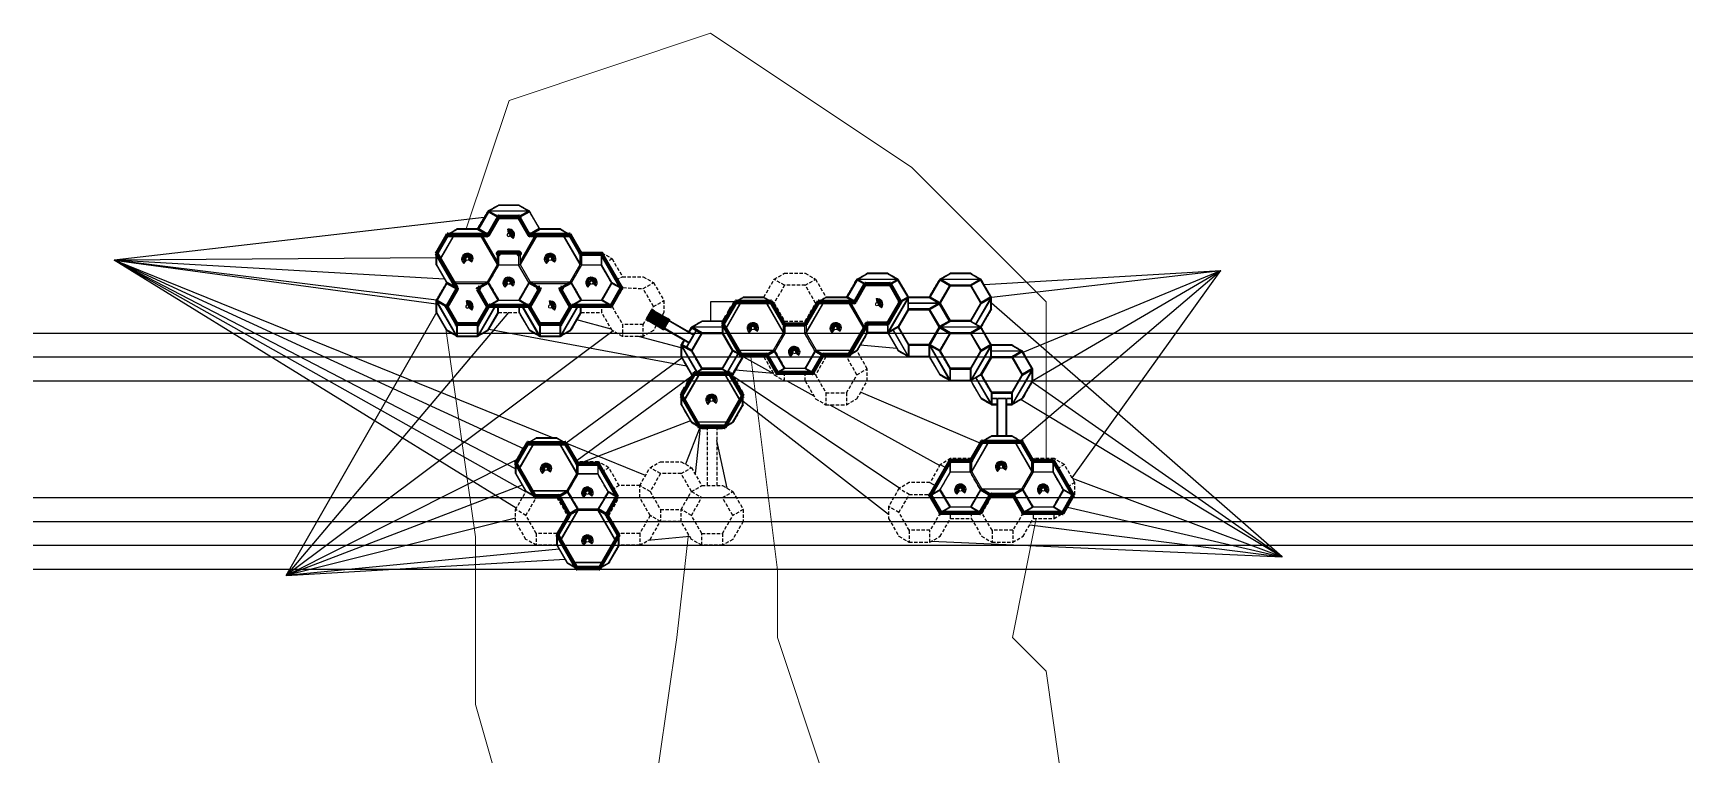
# Model space of a CAD drawing. Header units: millimetres. Extents: x 32551 to 59551, y -21458 to 15116.
# Drawn here: x 44829 to 52690, y -21458 to -18003 of the extents above; entities that cross this region are included whole.
import ezdxf

# ---------------------------------------------------------------- set-up
doc = ezdxf.new("R2010")
doc.units = ezdxf.units.MM
doc.linetypes.add('HIDDEN2', pattern=[4.7625, 3.175, -1.5875])
for name, color, linetype, lineweight, true_color in [('2ND', 120, 'Continuous', 35, 0x39ffb0), ('3RD', 141, 'Continuous', 25, 0x7debff), ('4TH DETAILS', 120, 'Continuous', 15, 0x39ffb0)]:
    doc.layers.add(name, color=color, linetype=linetype, lineweight=lineweight, true_color=true_color)
doc.layers.add('GLOW-EMERALD', color=120, linetype='Continuous', lineweight=70, true_color=0x39ffb0, transparency=0.8)

msp = doc.modelspace()

# ---------------------------------------------------------------- linework, layer by layer
for p, q in [((44829.36, -19423.096), (52689.898, -19423.096)), ((44829.36, -19536.282), (52689.898, -19536.282)), ((44829.36, -19649.419), (52689.898, -19649.419)), ((44829.36, -20202.255), (52689.898, -20202.255)), ((44829.36, -20315.392), (52689.898, -20315.392)), ((44829.36, -20428.529), (52689.898, -20428.529)), ((44829.36, -20541.666), (52689.898, -20541.666))]:
    msp.add_line(p, q)
at = {"layer": '2ND', "linetype": 'Continuous'}
for p, q in [((47029.912, -18872.072), (47028.456, -18874.593)), ((47129.538, -18873.663), (47033.476, -18873.663)), ((47033.586, -18875.891), (47033.905, -18875.891)), ((47033.599, -18874.3), (47129.416, -18874.3)), ((47129.416, -18874.3), (47129.11, -18875.891)), ((47129.11, -18875.891), (47129.428, -18875.891)), ((47129.428, -18875.891), (47176.547, -18957.503)), ((47129.844, -18872.072), (47129.538, -18873.663)), ((47133.103, -18872.072), (47129.844, -18872.072)), ((46790.076, -18960.277), (46741.432, -19044.53)), ((46741.922, -19044.954), (46790.688, -18960.489)), ((46788.871, -18959.182), (46788.545, -18959.747)), ((46790.174, -18956.925), (46788.871, -18959.182)), ((46793.432, -18956.925), (46790.174, -18956.925)), ((46792.379, -18960.743), (46792.697, -18960.743)), ((46792.697, -18960.743), (46793.004, -18959.152)), ((46793.126, -18958.516), (46793.432, -18956.925)), ((46977.664, -18956.925), (46977.97, -18958.516)), ((46978.092, -18959.152), (46978.399, -18960.743)), ((46978.399, -18960.743), (46978.717, -18960.743)), ((47180.637, -18954.404), (47177.053, -18956.474)), ((47182.092, -18956.925), (47180.637, -18954.404)), ((47185.351, -18956.925), (47182.092, -18956.925)), ((47184.138, -18961.019), (47184.297, -18960.743)), ((47184.297, -18960.743), (47184.616, -18960.743)), ((47184.616, -18960.743), (47184.922, -18959.152)), ((47184.922, -18959.152), (47370.011, -18959.152)), ((47185.044, -18958.516), (47185.351, -18956.925)), ((47369.888, -18958.516), (47185.044, -18958.516)), ((47372.84, -18956.925), (47369.582, -18956.925)), ((47369.582, -18956.925), (47369.888, -18958.516)), ((47370.011, -18959.152), (47370.317, -18960.743)), ((47370.317, -18960.743), (47370.636, -18960.743)), ((47372.326, -18960.489), (47421.092, -19044.954)), ((47421.582, -19044.53), (47372.938, -18960.277)), ((46740.208, -19043.469), (46738.579, -19046.291)), ((46738.579, -19046.291), (46740.208, -19049.113)), ((46741.432, -19044.53), (46740.208, -19043.469)), ((46740.208, -19049.113), (46741.432, -19048.052)), ((46743.147, -19046.015), (46741.922, -19044.954)), ((46742.988, -19046.291), (46743.147, -19046.015)), ((47028.108, -19046.291), (47027.949, -19046.567)), ((47027.949, -19046.567), (47030.888, -19049.113)), ((47419.867, -19046.567), (47425.746, -19051.658)), ((47519.504, -19048.775), (47427.347, -19048.775)), ((47427.347, -19048.898), (47519.504, -19048.898)), ((47522.33, -19050.598), (47614.017, -19209.404)), ((47614.629, -19209.192), (47522.82, -19050.173)), ((46832.323, -19208.662), (46833.953, -19211.483)), ((46836.157, -19207.665), (46835.998, -19207.389)), ((46836.476, -19207.665), (46836.157, -19207.665)), ((46837.211, -19211.483), (46836.476, -19207.665)), ((46837.946, -19215.302), (46837.211, -19211.483)), ((46837.627, -19215.302), (46837.946, -19215.302)), ((46934.62, -19207.665), (46933.15, -19215.302)), ((46933.15, -19215.302), (46933.469, -19215.302)), ((46934.939, -19207.665), (46934.62, -19207.665)), ((46935.098, -19207.389), (46934.939, -19207.665)), ((46938.599, -19214.004), (46943.008, -19211.459)), ((47182.025, -19297.609), (47229.144, -19215.997)), ((47220.568, -19209.934), (47220.727, -19210.211)), ((47227.916, -19207.389), (47224.242, -19208.662)), ((47229.129, -19211.483), (47228.394, -19207.665)), ((47229.864, -19215.302), (47229.129, -19211.483)), ((47229.144, -19215.997), (47229.545, -19215.302)), ((47229.545, -19215.302), (47229.864, -19215.302)), ((47326.538, -19207.665), (47325.069, -19215.302)), ((47325.069, -19215.302), (47325.388, -19215.302)), ((47326.857, -19207.665), (47326.538, -19207.665)), ((47327.017, -19207.389), (47326.857, -19207.665)), ((47334.206, -19210.211), (47334.365, -19209.934)), ((47612.645, -19210.211), (47611.925, -19211.459)), ((47611.925, -19211.459), (47614.076, -19212.701)), ((47614.017, -19209.404), (47612.486, -19209.934)), ((47612.486, -19209.934), (47612.645, -19210.211)), ((47614.182, -19212.762), (47616.334, -19214.004)), ((47616.16, -19208.662), (47614.629, -19209.192)), ((47617.789, -19211.483), (47616.16, -19208.662)), ((47616.334, -19214.004), (47617.789, -19211.483)), ((48768.378, -19193.543), (48722.299, -19273.354)), ((48767.681, -19189.78), (48766.226, -19192.301)), ((48766.226, -19192.301), (48768.378, -19193.543)), ((48770.94, -19189.78), (48767.681, -19189.78)), ((48768.484, -19193.604), (48770.635, -19194.846)), ((48770.635, -19194.846), (48771.356, -19193.598)), ((48771.356, -19193.598), (48771.675, -19193.598)), ((48886.368, -19192.007), (48886.062, -19193.598)), ((48886.062, -19193.598), (48886.381, -19193.598)), ((48886.381, -19193.598), (48887.101, -19194.846)), ((48886.797, -19189.78), (48886.49, -19191.371)), ((48890.055, -19189.78), (48886.797, -19189.78)), ((46789.869, -19295.808), (46786.418, -19293.815)), ((46786.592, -19299.158), (46788.123, -19298.628)), ((46788.735, -19298.415), (46790.266, -19297.885)), ((46790.266, -19297.885), (46790.107, -19297.609)), ((46986.133, -19296.336), (46989.392, -19296.336)), ((46989.807, -19292.518), (46989.087, -19291.27)), ((46989.392, -19296.336), (46989.698, -19294.745)), ((46990.126, -19292.518), (46989.807, -19292.518)), ((46989.82, -19294.109), (46990.126, -19292.518)), ((47172.888, -19292.518), (47173.194, -19294.109)), ((47173.317, -19294.745), (47173.623, -19296.336)), ((47173.623, -19296.336), (47176.881, -19296.336)), ((47178.51, -19299.158), (47180.041, -19298.628)), ((47180.654, -19298.415), (47182.184, -19297.885)), ((47182.184, -19297.885), (47182.025, -19297.609)), ((47376.596, -19293.815), (47373.012, -19295.885)), ((47381.005, -19291.27), (47376.596, -19293.815)), ((47381.726, -19292.518), (47381.005, -19291.27)), ((47381.31, -19296.336), (47381.616, -19294.745)), ((47381.616, -19294.745), (47565.235, -19294.745)), ((47382.045, -19292.518), (47381.726, -19292.518)), ((47381.739, -19294.109), (47382.045, -19292.518)), ((47565.113, -19294.109), (47381.739, -19294.109)), ((47564.806, -19292.518), (47565.113, -19294.109)), ((47565.235, -19294.745), (47565.541, -19296.336)), ((47565.541, -19296.336), (47568.799, -19296.336)), ((47567.997, -19292.512), (47565.846, -19291.27)), ((47570.255, -19293.815), (47568.103, -19292.573)), ((47568.799, -19296.336), (47570.255, -19293.815)), ((47765.358, -19323.385), (47766.061, -19322.168)), ((47766.061, -19322.168), (47832.996, -19360.813)), ((47833.046, -19360.726), (47766.111, -19322.081)), ((48097.365, -19379.274), (48155.722, -19278.197)), ((48155.208, -19274.633), (48153.579, -19277.454)), ((48158.466, -19274.633), (48155.208, -19274.633)), ((48157.731, -19278.451), (48158.038, -19276.86)), ((48158.16, -19276.224), (48158.466, -19274.633)), ((48326.773, -19274.633), (48323.515, -19274.633)), ((48323.515, -19274.633), (48323.821, -19276.224)), ((48323.944, -19276.86), (48324.25, -19278.451)), ((48328.402, -19277.454), (48326.773, -19274.633)), ((48547.028, -19277.985), (48488.793, -19378.85)), ((48489.283, -19379.274), (48547.641, -19278.197)), ((48547.126, -19274.633), (48545.497, -19277.454)), ((48545.497, -19277.454), (48547.028, -19277.985)), ((48550.385, -19274.633), (48547.126, -19274.633)), ((48547.641, -19278.197), (48549.171, -19278.727)), ((48549.171, -19278.727), (48549.331, -19278.451)), ((48549.331, -19278.451), (48549.65, -19278.451)), ((48549.65, -19278.451), (48549.956, -19276.86)), ((48549.956, -19276.86), (48715.862, -19276.86)), ((48550.078, -19276.224), (48550.385, -19274.633)), ((48715.74, -19276.224), (48550.078, -19276.224)), ((48715.433, -19274.633), (48715.74, -19276.224)), ((48715.862, -19276.86), (48716.168, -19278.451)), ((48723.995, -19276.181), (48723.836, -19275.905)), ((48933.901, -19275.905), (48933.741, -19276.181)), ((48933.741, -19276.181), (48935.885, -19276.924)), ((48936.497, -19277.136), (48937.416, -19277.454)), ((46834.929, -19382.88), (46835.255, -19383.446)), ((46838.028, -19380.611), (46837.868, -19380.335)), ((46934.942, -19381.82), (46933.228, -19380.335)), ((46934.538, -19385.702), (46936.167, -19382.88)), ((46936.167, -19382.88), (46935.432, -19382.244)), ((47228.072, -19381.82), (47226.847, -19382.88)), ((47226.847, -19382.88), (47227.174, -19383.446)), ((47227.174, -19383.446), (47228.477, -19385.702)), ((47229.787, -19380.335), (47228.562, -19381.396)), ((47229.946, -19380.611), (47229.787, -19380.335)), ((47324.986, -19380.611), (47229.946, -19380.611)), ((47326.456, -19385.702), (47328.085, -19382.88)), ((47744.655, -19359.243), (47811.59, -19397.888)), ((47811.64, -19397.802), (47744.705, -19359.157)), ((47834.401, -19363.247), (47814.401, -19397.888)), ((47814.551, -19397.975), (47834.551, -19363.334)), ((48095.65, -19377.789), (48094.021, -19380.611)), ((48094.021, -19380.611), (48095.65, -19383.433)), ((48095.65, -19383.433), (48096.875, -19382.372)), ((48098.59, -19380.335), (48097.365, -19379.274)), ((48097.365, -19381.948), (48098.59, -19380.887)), ((48387.96, -19380.611), (48386.331, -19377.789)), ((48390.871, -19380.611), (48387.96, -19380.611)), ((48483.029, -19383.095), (48390.871, -19383.095)), ((48390.871, -19383.218), (48483.029, -19383.218)), ((48484.47, -19385.702), (48484.629, -19385.978)), ((48487.569, -19377.789), (48485.94, -19380.611)), ((48487.569, -19383.433), (48490.508, -19380.887)), ((48777.025, -19382.372), (48694.194, -19525.839)), ((48694.806, -19526.051), (48777.514, -19382.796)), ((48874.947, -19378.004), (48782.789, -19378.004)), ((48782.789, -19378.127), (48874.947, -19378.127)), ((48877.858, -19380.611), (48879.487, -19377.789)), ((48179.706, -19525.839), (48178.175, -19526.369)), ((48178.175, -19526.369), (48179.804, -19529.191)), ((48179.804, -19529.191), (48183.062, -19529.191)), ((48181.849, -19525.096), (48180.318, -19525.627)), ((48299.348, -19526.964), (48182.634, -19526.964)), ((48182.756, -19527.6), (48299.225, -19527.6)), ((48302.177, -19529.191), (48303.633, -19531.712)), ((48307.481, -19527.642), (48303.806, -19526.369)), ((48305.784, -19530.47), (48351.863, -19610.281)), ((48351.969, -19610.219), (48305.89, -19530.408)), ((48307.321, -19527.918), (48307.481, -19527.642)), ((48568.009, -19530.408), (48521.93, -19610.219)), ((48522.036, -19610.281), (48568.115, -19530.47)), ((48565.858, -19529.166), (48568.009, -19530.408)), ((48568.115, -19530.47), (48570.267, -19531.712)), ((48570.267, -19531.712), (48571.722, -19529.191)), ((48691.266, -19526.964), (48574.552, -19526.964)), ((48574.674, -19527.6), (48691.144, -19527.6)), ((48694.096, -19529.191), (48695.725, -19526.369)), ((47959.151, -19617.396), (47900.916, -19718.261)), ((47901.406, -19718.685), (47959.763, -19617.608)), ((47959.249, -19614.044), (47957.62, -19616.865)), ((47962.507, -19614.044), (47959.249, -19614.044)), ((47961.772, -19617.862), (47962.078, -19616.271)), ((47962.078, -19616.271), (48127.985, -19616.271)), ((47962.201, -19615.635), (47962.507, -19614.044)), ((48127.862, -19615.635), (47962.201, -19615.635)), ((48130.814, -19614.044), (48127.556, -19614.044)), ((48127.556, -19614.044), (48127.862, -19615.635)), ((48127.985, -19616.271), (48128.291, -19617.862)), ((48132.443, -19616.865), (48130.814, -19614.044)), ((48351.863, -19610.281), (48349.712, -19611.523)), ((48354.121, -19608.977), (48351.969, -19610.219)), ((48354.841, -19610.225), (48354.121, -19608.977)), ((48354.732, -19612.453), (48519.168, -19612.453)), ((48519.046, -19611.816), (48354.854, -19611.816)), ((48519.058, -19610.225), (48518.739, -19610.225)), ((48518.739, -19610.225), (48519.046, -19611.816)), ((48519.168, -19612.453), (48519.474, -19614.044)), ((47899.691, -19717.201), (47898.062, -19720.022)), ((47898.062, -19720.022), (47899.691, -19722.844)), ((47899.691, -19722.844), (47900.916, -19721.783)), ((47900.916, -19721.783), (47983.747, -19865.25)), ((47984.359, -19865.038), (47901.406, -19721.359)), ((48189.147, -19721.783), (48106.316, -19865.25)), ((48187.592, -19720.022), (48187.432, -19720.298)), ((48187.432, -19720.298), (48189.147, -19721.783)), ((48192.001, -19720.022), (48190.372, -19717.201)), ((48190.372, -19722.844), (48192.001, -19720.022)), ((47983.747, -19865.25), (47982.216, -19865.78)), ((47982.216, -19865.78), (47983.845, -19868.602)), ((47983.845, -19868.602), (47987.103, -19868.602)), ((47985.89, -19864.508), (47984.359, -19865.038)), ((48103.389, -19866.375), (47986.674, -19866.375)), ((47986.797, -19867.011), (48103.266, -19867.011)), ((48106.218, -19868.602), (48107.847, -19865.78)), ((47169.864, -19943.846), (47168.235, -19946.667)), ((47168.235, -19946.667), (47169.766, -19947.198)), ((47173.122, -19943.846), (47169.864, -19943.846)), ((47170.378, -19947.41), (47171.909, -19947.94)), ((47171.909, -19947.94), (47172.069, -19947.664)), ((47172.069, -19947.664), (47172.387, -19947.664)), ((47172.387, -19947.664), (47172.694, -19946.073)), ((47172.694, -19946.073), (47349.696, -19946.073)), ((47172.816, -19945.437), (47173.122, -19943.846)), ((47349.573, -19945.437), (47172.816, -19945.437)), ((47350.48, -19947.94), (47352.011, -19947.41)), ((47352.011, -19947.41), (47404.82, -20038.878)), ((47354.155, -19946.667), (47352.525, -19943.846)), ((47352.624, -19947.198), (47354.155, -19946.667)), ((47405.31, -20038.454), (47352.624, -19947.198)), ((49320.069, -19939.099), (49319.743, -19939.664)), ((49321.372, -19936.843), (49320.069, -19939.099)), ((49324.63, -19936.843), (49321.372, -19936.843)), ((49323.576, -19940.661), (49323.895, -19940.661)), ((49323.895, -19940.661), (49324.201, -19939.07)), ((49324.201, -19939.07), (49509.29, -19939.07)), ((49324.324, -19938.433), (49324.63, -19936.843)), ((49509.168, -19938.433), (49324.324, -19938.433)), ((49508.861, -19936.843), (49509.168, -19938.433)), ((49509.29, -19939.07), (49509.596, -19940.661)), ((49509.596, -19940.661), (49509.915, -19940.661)), ((49511.605, -19940.407), (49560.371, -20024.872)), ((49560.861, -20024.447), (49512.218, -19940.195)), ((49513.749, -19939.664), (49513.422, -19939.099)), ((47115.854, -20037.393), (47114.225, -20040.215)), ((47114.225, -20040.215), (47115.854, -20043.036)), ((47115.854, -20043.036), (47117.079, -20041.976)), ((47117.569, -20041.551), (47118.794, -20040.491)), ((47403.596, -20040.491), (47406.535, -20043.036)), ((47411.075, -20040.215), (47408.164, -20040.215)), ((47411.075, -20042.699), (47411.075, -20040.215)), ((47503.233, -20042.699), (47411.075, -20042.699)), ((47411.075, -20042.821), (47503.233, -20042.821)), ((49171.378, -20030.066), (49079.554, -20189.11)), ((49080.167, -20189.322), (49171.868, -20030.49)), ((49174.693, -20026.184), (49171.782, -20026.184)), ((49174.693, -20028.668), (49174.693, -20026.184)), ((49266.851, -20028.668), (49174.693, -20028.668)), ((49174.693, -20028.791), (49266.851, -20028.791)), ((49271.405, -20023.387), (49269.776, -20026.208)), ((49272.63, -20024.447), (49271.405, -20023.387)), ((49274.345, -20025.932), (49273.12, -20024.872)), ((49274.345, -20025.932), (49274.185, -20026.208)), ((49274.345, -20026.485), (49274.185, -20026.208)), ((49563.715, -20026.208), (49562.086, -20023.387)), ((49566.626, -20026.208), (49563.715, -20026.208)), ((49565.025, -20031.576), (49565.185, -20031.3)), ((49566.626, -20028.693), (49566.626, -20026.208)), ((49658.784, -20028.693), (49566.626, -20028.693)), ((49566.626, -20028.815), (49658.784, -20028.815)), ((49660.225, -20031.3), (49660.384, -20031.576)), ((49660.384, -20031.576), (49661.609, -20030.515)), ((49663.324, -20029.03), (49661.695, -20026.208)), ((49662.099, -20030.091), (49663.324, -20029.03)), ((47203.927, -20195.582), (47205.556, -20198.404)), ((47205.556, -20198.404), (47208.814, -20198.404)), ((47208.386, -20196.177), (47208.079, -20194.586)), ((47314.004, -20196.177), (47208.386, -20196.177)), ((47208.508, -20196.813), (47313.881, -20196.813)), ((47208.814, -20198.404), (47208.508, -20196.813)), ((47318.289, -20200.925), (47320.44, -20199.683)), ((47320.546, -20199.621), (47322.698, -20198.379)), ((47593.761, -20199.621), (47547.682, -20279.433)), ((47547.789, -20279.494), (47593.867, -20199.683)), ((47593.702, -20196.325), (47592.171, -20196.855)), ((47592.171, -20196.855), (47592.33, -20197.131)), ((47595.845, -20195.582), (47594.314, -20196.113)), ((47597.474, -20198.404), (47595.845, -20195.582)), ((49080.001, -20192.68), (49126.08, -20272.491)), ((49126.186, -20272.429), (49080.107, -20192.618)), ((49081.538, -20190.128), (49081.698, -20189.852)), ((49361.437, -20192.618), (49315.358, -20272.429)), ((49315.464, -20272.491), (49361.543, -20192.68)), ((49367.355, -20187.583), (49367.195, -20187.306)), ((49367.674, -20187.583), (49367.355, -20187.583)), ((49367.98, -20189.174), (49367.674, -20187.583)), ((49465.512, -20189.174), (49367.98, -20189.174)), ((49368.408, -20191.401), (49368.102, -20189.81)), ((49368.102, -20189.81), (49465.389, -20189.81)), ((49465.389, -20189.81), (49465.083, -20191.401)), ((49465.818, -20187.583), (49465.512, -20189.174)), ((49466.137, -20187.583), (49465.818, -20187.583)), ((49466.296, -20187.306), (49466.137, -20187.583)), ((49471.934, -20192.704), (49518.013, -20272.515)), ((49518.119, -20272.454), (49472.04, -20192.643)), ((49753.37, -20192.643), (49707.291, -20272.454)), ((49707.397, -20272.515), (49753.476, -20192.704)), ((49753.31, -20189.346), (49751.78, -20189.877)), ((49751.78, -20189.877), (49751.939, -20190.153)), ((49755.454, -20188.604), (49753.923, -20189.134)), ((49757.083, -20191.426), (49755.454, -20188.604)), ((47369.497, -20279.438), (47368.777, -20278.19)), ((47544.81, -20279.438), (47544.492, -20279.438)), ((47545.531, -20278.19), (47544.81, -20279.438)), ((47547.682, -20279.433), (47545.531, -20278.19)), ((47549.94, -20280.736), (47547.789, -20279.494)), ((49126.08, -20272.491), (49123.929, -20273.733)), ((49123.929, -20273.733), (49125.384, -20276.254)), ((49125.384, -20276.254), (49128.642, -20276.254)), ((49128.338, -20271.187), (49126.186, -20272.429)), ((49312.486, -20272.435), (49312.167, -20272.435)), ((49312.167, -20272.435), (49312.474, -20274.026)), ((49312.596, -20274.663), (49312.902, -20276.254)), ((49312.902, -20276.254), (49316.16, -20276.254)), ((49518.013, -20272.515), (49515.861, -20273.758)), ((49515.861, -20273.758), (49517.317, -20276.278)), ((49517.317, -20276.278), (49520.575, -20276.278)), ((49520.27, -20271.212), (49518.119, -20272.454)), ((49520.881, -20274.687), (49704.529, -20274.687)), ((49704.406, -20274.051), (49521.004, -20274.051)), ((49704.419, -20272.46), (49704.1, -20272.46)), ((49704.1, -20272.46), (49704.406, -20274.051)), ((49705.139, -20271.212), (49704.419, -20272.46)), ((49704.529, -20274.687), (49704.835, -20276.278)), ((49704.835, -20276.278), (49708.093, -20276.278)), ((49707.291, -20272.454), (49705.139, -20271.212)), ((49709.549, -20273.758), (49707.397, -20272.515)), ((49708.093, -20276.278), (49709.549, -20273.758)), ((47365.725, -20286.609), (47313.038, -20377.865)), ((47365.823, -20283.257), (47364.194, -20286.079)), ((47364.194, -20286.079), (47365.725, -20286.609)), ((47364.368, -20280.736), (47365.823, -20283.257)), ((47367.868, -20287.351), (47368.028, -20287.075)), ((47368.028, -20287.075), (47368.347, -20287.075)), ((47546.44, -20287.351), (47547.97, -20286.821)), ((47547.97, -20286.821), (47600.78, -20378.289)), ((47548.485, -20283.257), (47549.94, -20280.736)), ((47550.114, -20286.079), (47548.485, -20283.257)), ((47548.583, -20286.609), (47550.114, -20286.079)), ((47601.269, -20377.865), (47548.583, -20286.609)), ((47311.814, -20376.804), (47310.185, -20379.626)), ((47310.185, -20379.626), (47311.814, -20382.448)), ((47402.029, -20534.251), (47313.528, -20380.963)), ((47599.714, -20379.626), (47599.555, -20379.902)), ((47604.123, -20379.626), (47602.494, -20376.804)), ((47602.494, -20382.448), (47604.123, -20379.626)), ((47399.886, -20534.994), (47401.515, -20537.815)), ((47401.515, -20537.815), (47404.773, -20537.815)), ((47403.56, -20533.721), (47402.029, -20534.251)), ((47509.963, -20535.588), (47404.345, -20535.588)), ((47404.467, -20536.224), (47509.841, -20536.224)), ((47512.891, -20534.463), (47510.747, -20533.721)), ((47512.793, -20537.815), (47514.422, -20534.994)), ((47514.422, -20534.994), (47513.503, -20534.675))]:
    msp.add_line(p, q, dxfattribs=at)
for points in [[(46978.717, -18960.743), (46978.877, -18961.019), (46986.225, -18958.474), (47033.583, -18875.891)], [(47028.456, -18874.593), (47031.907, -18876.585), (46985.828, -18956.396)], [(47033.476, -18873.663), (47033.17, -18872.072), (47029.912, -18872.072)], [(47033.905, -18875.891), (47033.599, -18874.3)], [(47177.053, -18956.474), (47130.974, -18876.662), (47134.558, -18874.593), (47133.103, -18872.072)], [(46788.545, -18959.747), (46790.076, -18960.277)], [(46790.688, -18960.489), (46792.219, -18961.019), (46792.379, -18960.743)], [(46793.004, -18959.152), (46978.092, -18959.152)], [(46977.97, -18958.516), (46793.126, -18958.516)], [(46985.828, -18956.396), (46982.377, -18954.404), (46980.922, -18956.925), (46977.664, -18956.925)], [(47176.547, -18957.503), (47176.949, -18958.198), (47176.789, -18958.474), (47184.138, -18961.019)], [(47370.636, -18960.743), (47370.795, -18961.019), (47372.326, -18960.489)], [(47374.469, -18959.747), (47372.84, -18956.925)], [(47372.938, -18960.277), (47374.469, -18959.747)], [(46741.432, -19048.052), (46833.854, -19208.131), (46832.323, -19208.662)], [(46741.922, -19047.628), (46743.147, -19046.567), (46742.988, -19046.291)], [(46835.998, -19207.389), (46834.467, -19207.919), (46741.922, -19047.628)], [(47028.108, -19046.291), (47027.949, -19046.015), (47030.888, -19043.469)], [(47033.987, -19041.2), (47033.828, -19040.924), (47030.888, -19043.469)], [(47030.888, -19049.113), (47033.828, -19051.658)], [(47129.027, -19051.382), (47127.586, -19051.382), (47127.586, -19042.306), (47035.428, -19042.306), (47035.428, -19051.382), (47033.987, -19051.382), (47033.828, -19051.658)], [(47132.126, -19049.113), (47135.065, -19046.567), (47134.906, -19046.291), (47135.065, -19046.015), (47129.187, -19040.924), (47129.027, -19041.2), (47033.987, -19041.2)], [(47129.027, -19051.382), (47129.187, -19051.658), (47132.126, -19049.113)], [(47421.092, -19044.954), (47419.867, -19046.015), (47420.027, -19046.291), (47419.867, -19046.567)], [(47424.436, -19046.291), (47422.807, -19043.469), (47421.582, -19044.53)], [(47427.347, -19048.775), (47427.347, -19046.291), (47424.436, -19046.291)], [(47425.746, -19051.658), (47425.905, -19051.382), (47427.347, -19051.382)], [(47519.504, -19048.775), (47519.504, -19046.291), (47522.415, -19046.291), (47524.044, -19049.113)], [(47520.946, -19051.382), (47519.504, -19051.382)], [(47520.946, -19051.382), (47521.105, -19051.658), (47522.33, -19050.598)], [(47522.82, -19050.173), (47524.044, -19049.113)], [(46832.497, -19214.004), (46835.948, -19215.997), (46789.869, -19295.808)], [(46790.107, -19297.609), (46837.627, -19215.302)], [(46832.497, -19214.004), (46833.953, -19211.483)], [(46933.469, -19215.302), (46980.989, -19297.609), (46980.83, -19297.885)], [(46935.015, -19216.074), (46938.599, -19214.004)], [(46984.678, -19293.815), (46981.093, -19295.885), (46935.015, -19216.074)], [(46943.008, -19211.459), (46942.287, -19210.211), (46942.447, -19209.934), (46935.098, -19207.389)], [(47224.415, -19214.004), (47227.866, -19215.997), (47181.787, -19295.808)], [(47220.727, -19210.211), (47220.006, -19211.459), (47224.415, -19214.004)], [(47224.242, -19208.662), (47220.568, -19209.934)], [(47228.394, -19207.665), (47228.075, -19207.665), (47227.916, -19207.389)], [(47325.388, -19215.302), (47372.908, -19297.609), (47372.748, -19297.885)], [(47373.012, -19295.885), (47326.933, -19216.074), (47330.517, -19214.004)], [(47334.365, -19209.934), (47327.017, -19207.389)], [(47330.517, -19214.004), (47334.926, -19211.459), (47334.206, -19210.211)], [(47567.997, -19292.512), (47614.076, -19212.701)], [(47568.103, -19292.573), (47614.182, -19212.762)], [(48722.405, -19273.415), (48768.484, -19193.604), (48768.378, -19193.543)], [(48886.49, -19191.371), (48771.246, -19191.371), (48770.94, -19189.78)], [(48771.675, -19193.598), (48771.368, -19192.007), (48886.368, -19192.007)], [(48887.101, -19194.846), (48889.253, -19193.604), (48935.332, -19273.415)], [(48935.438, -19273.354), (48889.359, -19193.543), (48891.51, -19192.301), (48890.055, -19189.78)], [(46786.418, -19293.815), (46784.963, -19296.336), (46786.592, -19299.158)], [(46788.123, -19298.628), (46836.154, -19381.82), (46834.929, -19382.88)], [(46837.868, -19380.335), (46836.644, -19381.396), (46788.735, -19298.415)], [(46980.83, -19297.885), (46982.973, -19298.628), (46934.942, -19381.82)], [(46935.432, -19382.244), (46983.586, -19298.84), (46984.504, -19299.158)], [(46984.504, -19299.158), (46986.133, -19296.336)], [(46984.678, -19293.815), (46989.087, -19291.27)], [(46989.698, -19294.745), (47173.317, -19294.745)], [(47173.194, -19294.109), (46989.82, -19294.109)], [(47173.927, -19291.27), (47173.207, -19292.518), (47172.888, -19292.518)], [(47178.337, -19293.815), (47173.927, -19291.27)], [(47176.881, -19296.336), (47178.51, -19299.158)], [(47181.787, -19295.808), (47178.337, -19293.815)], [(47180.041, -19298.628), (47228.072, -19381.82)], [(47228.562, -19381.396), (47180.654, -19298.415)], [(47372.748, -19297.885), (47374.892, -19298.628), (47326.861, -19381.82)], [(47327.35, -19382.244), (47375.504, -19298.84), (47376.423, -19299.158)], [(47376.423, -19299.158), (47378.052, -19296.336), (47381.31, -19296.336)], [(47565.846, -19291.27), (47565.125, -19292.518), (47564.806, -19292.518)], [(47739.536, -19358.026), (47740.992, -19355.505), (47762.447, -19318.343), (47766.813, -19320.864), (47766.111, -19322.081)], [(47744.705, -19359.157), (47745.358, -19358.026), (47746.54, -19358.708), (47766.54, -19324.067), (47765.358, -19323.385)], [(48155.11, -19277.985), (48096.875, -19378.85), (48095.65, -19377.789)], [(48153.579, -19277.454), (48155.11, -19277.985)], [(48155.722, -19278.197), (48157.253, -19278.727), (48157.413, -19278.451), (48157.731, -19278.451)], [(48158.038, -19276.86), (48323.944, -19276.86)], [(48323.821, -19276.224), (48158.16, -19276.224)], [(48324.25, -19278.451), (48324.569, -19278.451), (48324.728, -19278.727), (48326.259, -19278.197), (48384.616, -19379.274)], [(48385.106, -19378.85), (48326.872, -19277.985), (48328.402, -19277.454)], [(48718.692, -19274.633), (48715.433, -19274.633)], [(48716.168, -19278.451), (48716.487, -19278.451), (48716.647, -19278.727), (48723.995, -19276.181)], [(48718.692, -19274.633), (48720.147, -19272.112)], [(48722.299, -19273.354), (48720.147, -19272.112)], [(48723.836, -19275.905), (48724.556, -19274.657), (48722.405, -19273.415)], [(48935.885, -19276.924), (48878.262, -19376.729), (48876.548, -19375.244), (48876.388, -19375.52)], [(48879.487, -19377.789), (48878.752, -19377.153), (48936.497, -19277.136)], [(48935.332, -19273.415), (48933.18, -19274.657), (48933.901, -19275.905)], [(48937.589, -19272.112), (48935.438, -19273.354)], [(48937.416, -19277.454), (48939.045, -19274.633), (48937.589, -19272.112)], [(46839.469, -19385.702), (46836.558, -19385.702), (46835.255, -19383.446)], [(46933.228, -19380.335), (46933.068, -19380.611), (46838.028, -19380.611)], [(46931.627, -19381.718), (46839.469, -19381.718)], [(46934.538, -19385.702), (46931.627, -19385.702)], [(47231.387, -19385.702), (47228.477, -19385.702)], [(47323.545, -19381.718), (47231.387, -19381.718)], [(47326.456, -19385.702), (47323.545, -19385.702)], [(47326.861, -19381.82), (47325.146, -19380.335), (47324.986, -19380.611)], [(47328.085, -19382.88), (47327.35, -19382.244)], [(47739.536, -19358.026), (47743.903, -19360.547), (47744.655, -19359.243)], [(47811.59, -19397.888), (47810.838, -19399.192), (47815.204, -19401.713), (47816.659, -19399.192), (47814.551, -19397.975)], [(47814.401, -19397.888), (47812.293, -19396.671), (47811.64, -19397.802)], [(47834.401, -19363.247), (47832.293, -19362.03), (47833.749, -19359.509), (47838.115, -19362.03), (47836.659, -19364.551), (47834.551, -19363.334)], [(48096.875, -19382.372), (48179.706, -19525.839)], [(48180.318, -19525.627), (48097.365, -19381.948)], [(48098.59, -19380.887), (48098.43, -19380.611), (48098.59, -19380.335)], [(48384.616, -19379.274), (48383.392, -19380.335), (48383.551, -19380.611), (48383.392, -19380.887)], [(48383.392, -19380.887), (48386.331, -19383.433)], [(48386.331, -19377.789), (48385.106, -19378.85)], [(48386.331, -19383.433), (48389.27, -19385.978), (48389.43, -19385.702)], [(48389.43, -19385.702), (48390.871, -19385.702), (48390.871, -19383.218)], [(48390.871, -19383.095), (48390.871, -19380.611)], [(48485.94, -19380.611), (48483.029, -19380.611), (48483.029, -19383.095)], [(48483.029, -19383.218), (48483.029, -19385.702), (48484.47, -19385.702)], [(48484.629, -19385.978), (48487.569, -19383.433)], [(48488.793, -19378.85), (48487.569, -19377.789)], [(48490.508, -19380.887), (48490.349, -19380.611), (48490.508, -19380.335), (48489.283, -19379.274)], [(48781.189, -19375.244), (48778.249, -19377.789), (48775.31, -19380.335), (48775.469, -19380.611), (48775.31, -19380.887)], [(48775.31, -19380.887), (48777.025, -19382.372)], [(48777.514, -19382.796), (48778.249, -19383.433), (48779.878, -19380.611)], [(48782.789, -19378.127), (48782.789, -19380.611), (48779.878, -19380.611)], [(48782.789, -19375.52), (48781.348, -19375.52), (48781.189, -19375.244)], [(48782.789, -19375.52), (48782.789, -19378.004)], [(48876.388, -19375.52), (48874.947, -19375.52), (48874.947, -19378.004)], [(48874.947, -19378.127), (48874.947, -19380.611), (48877.858, -19380.611)], [(48182.634, -19526.964), (48182.327, -19525.373), (48182.008, -19525.373), (48181.849, -19525.096)], [(48183.062, -19529.191), (48182.756, -19527.6)], [(48299.225, -19527.6), (48298.919, -19529.191), (48302.177, -19529.191)], [(48299.973, -19525.373), (48299.654, -19525.373), (48299.348, -19526.964)], [(48303.806, -19526.369), (48300.132, -19525.096), (48299.973, -19525.373)], [(48303.633, -19531.712), (48305.784, -19530.47)], [(48305.89, -19530.408), (48308.042, -19529.166), (48307.321, -19527.918)], [(48573.767, -19525.096), (48566.419, -19527.642), (48566.578, -19527.918), (48565.858, -19529.166)], [(48571.722, -19529.191), (48574.981, -19529.191)], [(48574.552, -19526.964), (48574.246, -19525.373), (48573.927, -19525.373), (48573.767, -19525.096)], [(48574.981, -19529.191), (48574.674, -19527.6)], [(48691.144, -19527.6), (48690.837, -19529.191), (48694.096, -19529.191)], [(48694.194, -19525.839), (48692.051, -19525.096), (48691.891, -19525.373), (48691.572, -19525.373), (48691.266, -19526.964)], [(48695.725, -19526.369), (48694.806, -19526.051)], [(47957.62, -19616.865), (47959.151, -19617.396)], [(47959.763, -19617.608), (47961.294, -19618.138), (47961.453, -19617.862), (47961.772, -19617.862)], [(48128.291, -19617.862), (48128.61, -19617.862), (48128.769, -19618.138), (48130.3, -19617.608), (48188.657, -19718.685)], [(48189.147, -19718.261), (48130.912, -19617.396), (48132.443, -19616.865)], [(48349.712, -19611.523), (48351.167, -19614.044), (48354.425, -19614.044)], [(48354.425, -19614.044), (48354.732, -19612.453)], [(48354.854, -19611.816), (48355.16, -19610.225), (48354.841, -19610.225)], [(48521.93, -19610.219), (48519.779, -19608.977), (48519.058, -19610.225)], [(48519.474, -19614.044), (48522.732, -19614.044), (48524.188, -19611.523), (48522.036, -19610.281)], [(47900.916, -19718.261), (47899.691, -19717.201)], [(47901.406, -19721.359), (47902.631, -19720.298), (47902.471, -19720.022), (47902.631, -19719.746), (47901.406, -19718.685)], [(48106.929, -19865.462), (48189.637, -19722.208), (48190.372, -19722.844)], [(48188.657, -19718.685), (48187.432, -19719.746), (48187.592, -19720.022)], [(48190.372, -19717.201), (48189.147, -19718.261)], [(47986.674, -19866.375), (47986.368, -19864.784), (47986.049, -19864.784), (47985.89, -19864.508)], [(47987.103, -19868.602), (47986.797, -19867.011)], [(48103.266, -19867.011), (48102.96, -19868.602), (48106.218, -19868.602)], [(48106.316, -19865.25), (48104.173, -19864.508), (48104.014, -19864.784), (48103.695, -19864.784), (48103.389, -19866.375)], [(48107.847, -19865.78), (48106.929, -19865.462)], [(47169.766, -19947.198), (47117.079, -20038.454), (47115.854, -20037.393)], [(47118.794, -20039.938), (47117.569, -20038.878), (47170.378, -19947.41)], [(47352.525, -19943.846), (47349.267, -19943.846), (47349.573, -19945.437)], [(47349.696, -19946.073), (47350.002, -19947.664)], [(47350.002, -19947.664), (47350.321, -19947.664), (47350.48, -19947.94)], [(49321.274, -19940.195), (49272.63, -20024.447)], [(49273.12, -20024.872), (49321.886, -19940.407)], [(49319.743, -19939.664), (49321.274, -19940.195)], [(49321.886, -19940.407), (49323.417, -19940.937), (49323.576, -19940.661)], [(49513.422, -19939.099), (49512.12, -19936.843), (49508.861, -19936.843)], [(49509.915, -19940.661), (49510.075, -19940.937), (49511.605, -19940.407)], [(49512.218, -19940.195), (49513.749, -19939.664)], [(47117.079, -20041.976), (47205.458, -20195.052), (47203.927, -20195.582)], [(47207.601, -20194.309), (47206.07, -20194.84), (47117.569, -20041.551)], [(47118.794, -20040.491), (47118.634, -20040.215), (47118.794, -20039.938)], [(47404.82, -20038.878), (47403.596, -20039.938), (47403.755, -20040.215), (47403.596, -20040.491)], [(47408.164, -20040.215), (47406.535, -20037.393), (47405.31, -20038.454)], [(47406.535, -20043.036), (47409.474, -20045.582), (47409.634, -20045.306), (47411.075, -20045.306), (47411.075, -20042.821)], [(47506.144, -20040.215), (47503.233, -20040.215), (47503.233, -20042.699)], [(47503.233, -20042.821), (47503.233, -20045.306), (47504.674, -20045.306)], [(47594.314, -20196.113), (47506.548, -20044.097), (47507.773, -20043.036), (47506.144, -20040.215)], [(49171.782, -20026.184), (49170.153, -20029.006), (49171.378, -20030.066)], [(49171.868, -20030.49), (49173.093, -20031.551), (49173.252, -20031.275)], [(49173.252, -20031.275), (49174.693, -20031.275), (49174.693, -20028.791)], [(49269.762, -20026.184), (49266.851, -20026.184), (49266.851, -20028.668)], [(49266.851, -20028.791), (49266.851, -20031.275), (49268.292, -20031.275)], [(49268.292, -20031.275), (49268.452, -20031.551), (49271.391, -20029.006)], [(49274.345, -20026.485), (49271.405, -20029.03), (49271.391, -20029.006)], [(49560.371, -20024.872), (49559.147, -20025.932), (49559.306, -20026.208), (49559.147, -20026.485)], [(49559.147, -20026.485), (49562.086, -20029.03), (49565.025, -20031.576)], [(49562.086, -20023.387), (49560.861, -20024.447)], [(49565.185, -20031.3), (49566.626, -20031.3), (49566.626, -20028.815)], [(49661.695, -20026.208), (49658.784, -20026.208), (49658.784, -20028.693)], [(49658.784, -20028.815), (49658.784, -20031.3), (49660.225, -20031.3)], [(49661.609, -20030.515), (49753.31, -20189.346)], [(49753.923, -20189.134), (49662.099, -20030.091)], [(47504.674, -20045.306), (47504.833, -20045.582), (47506.058, -20044.521), (47593.702, -20196.325)], [(47208.079, -20194.586), (47207.761, -20194.586), (47207.601, -20194.309)], [(47313.881, -20196.813), (47313.575, -20198.404), (47316.833, -20198.404)], [(47318.463, -20195.582), (47314.788, -20194.309), (47314.629, -20194.586), (47314.31, -20194.586), (47314.004, -20196.177)], [(47316.833, -20198.404), (47318.289, -20200.925)], [(47322.698, -20198.379), (47321.977, -20197.131), (47322.137, -20196.855), (47318.463, -20195.582)], [(47320.44, -20199.683), (47366.519, -20279.494), (47364.368, -20280.736)], [(47368.777, -20278.19), (47366.625, -20279.433), (47320.546, -20199.621)], [(47592.33, -20197.131), (47591.61, -20198.379), (47593.761, -20199.621)], [(47593.867, -20199.683), (47596.019, -20200.925), (47597.474, -20198.404)], [(49079.554, -20189.11), (49078.023, -20188.579), (49076.394, -20191.401), (49077.85, -20193.922)], [(49077.85, -20193.922), (49080.001, -20192.68)], [(49080.107, -20192.618), (49082.259, -20191.376), (49081.538, -20190.128)], [(49081.698, -20189.852), (49080.167, -20189.322)], [(49360.006, -20190.128), (49359.286, -20191.376), (49361.437, -20192.618)], [(49363.521, -20188.579), (49359.847, -20189.852), (49360.006, -20190.128)], [(49361.543, -20192.68), (49363.695, -20193.922)], [(49363.521, -20188.579), (49367.195, -20187.306)], [(49363.695, -20193.922), (49365.15, -20191.401), (49368.408, -20191.401)], [(49465.083, -20191.401), (49468.327, -20191.426), (49469.782, -20193.947)], [(49473.471, -20190.153), (49473.63, -20189.877), (49466.296, -20187.306)], [(49469.782, -20193.947), (49471.934, -20192.704)], [(49472.04, -20192.643), (49474.191, -20191.401), (49473.471, -20190.153)], [(49751.939, -20190.153), (49751.218, -20191.401), (49753.37, -20192.643)], [(49753.476, -20192.704), (49755.627, -20193.947), (49757.083, -20191.426)], [(47368.347, -20287.075), (47369.081, -20283.257), (47369.816, -20279.438), (47369.497, -20279.438)], [(47544.492, -20279.438), (47545.226, -20283.257), (47545.961, -20287.075)], [(49129.071, -20274.026), (49129.377, -20272.435), (49129.058, -20272.435), (49128.338, -20271.187)], [(49128.642, -20276.254), (49128.949, -20274.663)], [(49128.949, -20274.663), (49312.596, -20274.663)], [(49312.474, -20274.026), (49129.071, -20274.026)], [(49315.358, -20272.429), (49313.207, -20271.187), (49312.486, -20272.435)], [(49316.16, -20276.254), (49317.616, -20273.733), (49315.464, -20272.491)], [(49521.004, -20274.051), (49521.31, -20272.46), (49520.991, -20272.46), (49520.27, -20271.212)], [(49520.575, -20276.278), (49520.881, -20274.687)], [(47313.528, -20378.289), (47366.337, -20286.821), (47367.868, -20287.351)], [(47545.961, -20287.075), (47546.28, -20287.075), (47546.44, -20287.351)], [(47313.038, -20377.865), (47311.814, -20376.804)], [(47311.814, -20382.448), (47313.038, -20381.387)], [(47313.038, -20381.387), (47401.417, -20534.463), (47399.886, -20534.994)], [(47313.528, -20380.963), (47314.753, -20379.902), (47314.594, -20379.626), (47314.753, -20379.35), (47313.528, -20378.289)], [(47599.555, -20379.902), (47601.269, -20381.387), (47512.891, -20534.463)], [(47513.503, -20534.675), (47601.759, -20381.811), (47602.494, -20382.448)], [(47600.78, -20378.289), (47599.555, -20379.35), (47599.714, -20379.626)], [(47602.494, -20376.804), (47601.269, -20377.865)], [(47404.345, -20535.588), (47404.039, -20533.997), (47403.72, -20533.997), (47403.56, -20533.721)], [(47404.773, -20537.815), (47404.467, -20536.224)], [(47509.841, -20536.224), (47509.534, -20537.815), (47512.793, -20537.815)], [(47510.747, -20533.721), (47510.588, -20533.997), (47510.269, -20533.997), (47509.963, -20535.588)]]:
    msp.add_lwpolyline(points, dxfattribs=at)
at = {"layer": '3RD', "linetype": 'Continuous', "ltscale": 10}
for p, q in [((46937.449, -18928.464), (46983.528, -18848.653)), ((46986.467, -18850.35), (46940.388, -18930.162)), ((46983.528, -18848.653), (47028.456, -18874.593)), ((47175.216, -18845.877), (46987.799, -18845.877)), ((47033.17, -18872.072), (46987.799, -18845.877)), ((46987.872, -18844.665), (47034.147, -18817.949)), ((46987.872, -18844.665), (47175.142, -18844.665)), ((47034.147, -18819.363), (46990.321, -18844.665)), ((47034.147, -18819.363), (47034.147, -18817.949)), ((47034.147, -18817.949), (47128.868, -18817.949)), ((47128.868, -18819.363), (47034.147, -18819.363)), ((47128.868, -18819.363), (47128.868, -18817.949)), ((47128.868, -18817.949), (47175.142, -18844.665)), ((47172.693, -18844.665), (47128.868, -18819.363)), ((47175.216, -18845.877), (47129.844, -18872.072)), ((47134.558, -18874.593), (47179.442, -18848.679)), ((47179.487, -18848.756), (47225.521, -18928.49)), ((46838.187, -18932.5), (46793.126, -18958.516)), ((46793.432, -18956.925), (46838.187, -18931.086)), ((46838.187, -18932.5), (46838.187, -18931.086)), ((46838.187, -18931.086), (46932.909, -18931.086)), ((46932.909, -18932.5), (46838.187, -18932.5)), ((46932.909, -18931.086), (46977.664, -18956.925)), ((46932.909, -18932.5), (46932.909, -18931.086)), ((46977.97, -18958.516), (46932.909, -18932.5)), ((46982.377, -18954.404), (46937.449, -18928.464)), ((47034.21, -18879.612), (47034.14, -18879.571)), ((47080.459, -18950.998), (47077.611, -18931.202)), ((47084.627, -18931.097), (47082.372, -18950.969)), ((47083.507, -18951.188), (47088.79, -18931.898)), ((47084.596, -18951.578), (47092.779, -18933.329)), ((47085.611, -18952.131), (47096.502, -18935.356)), ((47086.529, -18952.833), (47099.868, -18937.932)), ((47087.328, -18953.668), (47102.799, -18940.994)), ((47129.416, -18874.3), (47129.538, -18873.663)), ((47225.521, -18928.49), (47180.637, -18954.404)), ((47230.106, -18932.5), (47185.044, -18958.516)), ((47185.351, -18956.925), (47230.106, -18931.086)), ((47230.106, -18932.5), (47230.106, -18931.086)), ((47230.106, -18931.086), (47324.827, -18931.086)), ((47324.827, -18932.5), (47230.106, -18932.5)), ((47324.827, -18931.086), (47369.582, -18956.925)), ((47324.827, -18932.5), (47324.827, -18931.086)), ((47369.888, -18958.516), (47324.827, -18932.5)), ((46756.924, -19073.61), (46823.006, -18959.152)), ((46823.82, -18959.152), (46757.294, -19074.251)), ((46790.688, -18960.489), (46790.076, -18960.277)), ((46792.219, -18961.019), (46792.697, -18960.743)), ((46795.453, -18959.152), (46792.697, -18960.743)), ((47027.949, -19098.726), (46947.366, -18959.152)), ((46948.09, -18959.152), (47027.949, -19097.472)), ((47027.949, -19084.04), (46955.845, -18959.152)), ((46978.399, -18960.743), (46975.643, -18959.152)), ((46978.399, -18960.743), (46978.877, -18961.019)), ((46982.225, -18959.182), (46980.922, -18956.925)), ((46982.551, -18959.747), (46982.225, -18959.182)), ((47104.949, -18972.832), (47087.888, -18962.421)), ((47104.949, -18972.832), (47087.888, -18962.421)), ((47105.225, -18944.47), (47087.99, -18954.616)), ((47088.453, -18961.298), (47106.923, -18968.969)), ((47088.498, -18955.655), (47107.087, -18948.277)), ((47088.813, -18960.199), (47108.243, -18964.941)), ((47088.84, -18956.759), (47108.343, -18952.326)), ((47108.927, -18960.758), (47088.999, -18959.058)), ((47089.009, -18957.903), (47108.961, -18956.519)), ((47215.739, -18959.152), (47135.065, -19098.726)), ((47135.065, -19097.472), (47214.924, -18959.152)), ((47207.14, -18959.152), (47135.065, -19083.989)), ((47180.79, -18959.182), (47180.463, -18959.747)), ((47184.138, -18961.019), (47184.616, -18960.743)), ((47187.372, -18959.152), (47184.616, -18960.743)), ((47419.867, -19098.726), (47339.284, -18959.152)), ((47340.008, -18959.152), (47419.867, -19097.472)), ((47370.317, -18960.743), (47367.561, -18959.152)), ((47370.317, -18960.743), (47370.795, -18961.019)), ((47372.938, -18960.277), (47372.326, -18960.489)), ((46740.208, -19100.791), (46740.208, -19049.113)), ((46741.432, -19100.084), (46740.208, -19100.791)), ((46787.568, -19182.822), (46740.208, -19100.791)), ((46741.922, -19047.628), (46741.432, -19048.052)), ((46741.432, -19100.084), (46741.432, -19048.052)), ((46788.793, -19182.115), (46741.432, -19100.084)), ((46743.147, -19046.015), (46743.147, -19049.749)), ((46980.588, -19181.125), (47027.949, -19099.094)), ((47027.949, -19099.094), (47027.949, -19046.015)), ((47027.949, -19099.094), (47030.888, -19100.791)), ((47030.888, -19100.791), (47033.828, -19102.488)), ((47033.828, -19051.658), (47033.828, -19102.488)), ((47127.586, -19048.775), (47035.428, -19048.775)), ((47035.428, -19048.898), (47127.586, -19048.898)), ((47035.428, -19101.564), (47035.428, -19051.382)), ((47035.428, -19099.908), (47127.586, -19099.908)), ((47038.527, -19046.711), (47127.586, -19046.711)), ((47038.527, -19046.711), (47038.527, -19048.775)), ((47127.586, -19046.793), (47038.527, -19046.793)), ((47127.586, -19051.382), (47127.586, -19101.564)), ((47129.187, -19102.488), (47129.187, -19051.658)), ((47132.126, -19100.791), (47129.187, -19102.488)), ((47135.065, -19099.094), (47132.126, -19100.791)), ((47135.065, -19046.015), (47135.065, -19099.094)), ((47135.065, -19099.094), (47182.426, -19181.125)), ((47372.507, -19181.125), (47419.867, -19099.094)), ((47419.867, -19099.094), (47419.867, -19046.015)), ((47419.867, -19099.094), (47422.807, -19100.791)), ((47421.092, -19044.954), (47421.582, -19044.53)), ((47422.807, -19100.791), (47425.746, -19102.488)), ((47425.746, -19051.658), (47425.746, -19102.488)), ((47427.347, -19101.564), (47427.347, -19048.898)), ((47427.347, -19099.908), (47519.504, -19099.908)), ((47519.504, -19048.898), (47519.504, -19101.564)), ((47521.105, -19102.488), (47521.105, -19051.658)), ((47522.82, -19050.173), (47522.33, -19050.598)), ((47522.33, -19101.781), (47522.33, -19050.598)), ((47524.044, -19049.113), (47524.044, -19052.295)), ((47033.828, -19102.488), (46986.467, -19184.519)), ((47127.586, -19101.564), (47035.428, -19101.564)), ((47129.346, -19102.764), (47129.187, -19102.488)), ((47176.547, -19184.519), (47129.346, -19102.764)), ((47425.746, -19102.488), (47378.385, -19184.519)), ((47519.504, -19101.564), (47427.347, -19101.564)), ((47522.33, -19101.781), (47521.105, -19102.488)), ((47521.264, -19102.764), (47521.105, -19102.488)), ((47568.466, -19184.519), (47521.264, -19102.764)), ((47569.69, -19183.812), (47522.33, -19101.781)), ((48684.81, -19251.71), (48730.889, -19171.899)), ((48732.323, -19172.727), (48686.244, -19252.538)), ((48730.889, -19171.899), (48766.226, -19192.301)), ((48735.776, -19169.478), (48735.16, -19169.122)), ((48922.577, -19169.122), (48735.16, -19169.122)), ((48735.233, -19167.91), (48781.508, -19141.194)), ((48735.233, -19167.91), (48922.503, -19167.91)), ((48770.94, -19189.78), (48735.776, -19169.478)), ((48781.508, -19142.608), (48737.682, -19167.91)), ((48781.508, -19142.608), (48781.508, -19141.194)), ((48781.508, -19141.194), (48876.229, -19141.194)), ((48876.229, -19142.608), (48781.508, -19142.608)), ((48876.229, -19142.608), (48876.229, -19141.194)), ((48876.229, -19141.194), (48921.96, -19167.597)), ((48920.054, -19167.91), (48876.229, -19142.608)), ((48922.577, -19169.122), (48886.797, -19189.78)), ((48891.51, -19192.301), (48926.803, -19171.924)), ((48921.96, -19167.597), (48922.503, -19167.91)), ((48971.448, -19252.563), (48925.369, -19172.752)), ((48926.803, -19171.924), (48926.848, -19172.001)), ((48926.848, -19172.001), (48972.882, -19251.735)), ((49076.728, -19251.71), (49122.807, -19171.899)), ((49124.241, -19172.727), (49078.162, -19252.538)), ((49122.807, -19171.899), (49168.886, -19198.502)), ((49127.694, -19169.478), (49127.078, -19169.122)), ((49314.495, -19169.122), (49127.078, -19169.122)), ((49127.151, -19167.91), (49173.426, -19141.194)), ((49127.151, -19167.91), (49314.422, -19167.91)), ((49173.426, -19195.881), (49127.694, -19169.478)), ((49173.426, -19142.608), (49129.601, -19167.91)), ((49173.426, -19142.608), (49173.426, -19141.194)), ((49173.426, -19141.194), (49268.147, -19141.194)), ((49268.147, -19142.608), (49173.426, -19142.608)), ((49268.147, -19142.608), (49268.147, -19141.194)), ((49268.147, -19141.194), (49313.879, -19167.597)), ((49311.972, -19167.91), (49268.147, -19142.608)), ((49314.495, -19169.122), (49268.147, -19195.881)), ((49272.643, -19198.528), (49318.722, -19171.924)), ((49313.879, -19167.597), (49314.422, -19167.91)), ((49363.366, -19252.563), (49317.287, -19172.752)), ((49318.722, -19171.924), (49318.766, -19172.001)), ((49318.766, -19172.001), (49364.8, -19251.735)), ((46741.489, -19267.876), (46787.568, -19188.065)), ((46789.003, -19188.893), (46742.924, -19268.704)), ((46788.793, -19182.115), (46787.568, -19182.822)), ((46832.323, -19208.662), (46787.568, -19182.822)), ((46787.568, -19188.065), (46832.497, -19214.004)), ((46833.854, -19208.131), (46788.793, -19182.115)), ((46819.104, -19181.309), (46980.269, -19181.309)), ((46979.183, -19181.936), (46819.466, -19181.936)), ((46823.36, -19188.682), (46967.499, -19188.682)), ((46833.242, -19205.798), (46835.998, -19207.389)), ((46833.854, -19208.131), (46834.467, -19207.919)), ((46834.755, -19215.308), (46834.649, -19215.246)), ((46836.476, -19207.665), (46835.998, -19207.389)), ((46935.098, -19207.389), (46934.62, -19207.665)), ((46935.098, -19207.389), (46980.588, -19181.125)), ((46936.447, -19215.246), (46936.341, -19215.308)), ((46940.856, -19212.701), (46940.75, -19212.762)), ((46986.467, -19184.519), (46942.447, -19209.934)), ((46943.008, -19211.459), (46986.422, -19186.393)), ((46980.588, -19181.125), (46983.528, -19182.822)), ((46983.528, -19182.822), (46986.467, -19184.519)), ((47031.067, -19267.033), (46984.988, -19187.221)), ((46986.422, -19186.393), (46986.467, -19186.471)), ((46986.467, -19186.471), (47032.501, -19266.204)), ((47130.468, -19266.179), (47176.547, -19186.368)), ((47177.982, -19187.196), (47131.903, -19267.007)), ((47179.487, -19182.822), (47176.547, -19184.519)), ((47220.568, -19209.934), (47176.547, -19184.519)), ((47176.547, -19186.368), (47220.006, -19211.459)), ((47182.426, -19181.125), (47179.487, -19182.822)), ((47182.426, -19181.125), (47182.586, -19181.217)), ((47182.586, -19181.217), (47227.916, -19207.389)), ((47182.745, -19181.309), (47372.188, -19181.309)), ((47371.102, -19181.936), (47183.831, -19181.936)), ((47195.515, -19188.682), (47359.417, -19188.682)), ((47222.264, -19212.762), (47222.158, -19212.701)), ((47226.673, -19215.308), (47226.567, -19215.246)), ((47228.394, -19207.665), (47227.916, -19207.389)), ((47327.017, -19207.389), (47326.538, -19207.665)), ((47327.017, -19207.389), (47372.507, -19181.125)), ((47328.366, -19215.246), (47328.26, -19215.308)), ((47332.775, -19212.701), (47332.669, -19212.762)), ((47378.385, -19184.519), (47334.365, -19209.934)), ((47334.926, -19211.459), (47378.341, -19186.393)), ((47372.507, -19181.125), (47375.446, -19182.822)), ((47375.446, -19182.822), (47378.385, -19184.519)), ((47422.985, -19267.033), (47376.906, -19187.221)), ((47378.341, -19186.393), (47378.385, -19186.471)), ((47378.385, -19186.471), (47424.42, -19266.204)), ((47522.387, -19266.179), (47568.466, -19186.368)), ((47569.9, -19187.196), (47523.821, -19267.007)), ((47569.69, -19183.812), (47568.466, -19184.519)), ((47612.486, -19209.934), (47568.466, -19184.519)), ((47568.466, -19186.368), (47611.925, -19211.459)), ((47614.017, -19209.404), (47569.69, -19183.812)), ((47613.404, -19207.071), (47616.16, -19208.662)), ((47614.017, -19209.404), (47614.629, -19209.192)), ((48193.63, -19255.745), (48158.16, -19276.224)), ((48158.466, -19274.633), (48193.63, -19254.331)), ((48193.63, -19255.745), (48193.63, -19254.331)), ((48193.63, -19254.331), (48288.351, -19254.331)), ((48288.351, -19255.745), (48193.63, -19255.745)), ((48288.351, -19254.331), (48323.515, -19274.633)), ((48288.351, -19255.745), (48288.351, -19254.331)), ((48323.821, -19276.224), (48288.351, -19255.745)), ((48585.548, -19255.745), (48550.078, -19276.224)), ((48550.385, -19274.633), (48585.548, -19254.331)), ((48585.548, -19255.745), (48585.548, -19254.331)), ((48585.548, -19254.331), (48680.27, -19254.331)), ((48680.27, -19255.745), (48585.548, -19255.745)), ((48680.27, -19254.331), (48715.433, -19274.633)), ((48680.27, -19255.745), (48680.27, -19254.331)), ((48715.74, -19276.224), (48680.27, -19255.745)), ((48720.147, -19272.112), (48684.81, -19251.71)), ((48879.487, -19419.113), (48973.203, -19256.792)), ((48974.208, -19257.466), (48880.573, -19419.647)), ((48889.359, -19193.543), (48889.253, -19193.604)), ((48937.416, -19277.454), (48973.203, -19256.792)), ((48972.882, -19251.735), (48937.589, -19272.112)), ((48974.208, -19257.466), (48974.208, -19310.899)), ((48975.838, -19255.271), (48977.467, -19254.331)), ((48977.467, -19255.745), (48975.838, -19256.685)), ((48977.467, -19255.745), (48977.467, -19254.331)), ((48977.467, -19254.331), (49072.188, -19254.331)), ((49072.188, -19255.745), (48977.467, -19255.745)), ((49072.188, -19255.745), (49072.188, -19254.331)), ((49072.188, -19254.331), (49117.92, -19280.734)), ((49116.013, -19281.047), (49072.188, -19255.745)), ((49122.807, -19278.313), (49076.728, -19251.71)), ((49168.886, -19198.502), (49122.807, -19278.313)), ((49126.066, -19281.674), (49173.426, -19199.644)), ((49268.147, -19195.881), (49173.426, -19195.881)), ((49173.426, -19199.644), (49268.147, -19199.644)), ((49268.147, -19199.644), (49313.878, -19278.852)), ((49318.722, -19278.339), (49272.643, -19198.528)), ((49293.769, -19380.379), (49365.121, -19256.792)), ((49366.127, -19257.466), (49294.814, -19380.983)), ((49364.8, -19251.735), (49318.766, -19278.313)), ((49318.766, -19283.556), (49365.121, -19256.792)), ((49366.127, -19257.466), (49366.127, -19310.899)), ((46740.208, -19327.065), (46740.208, -19273.632)), ((46833.843, -19435.813), (46740.208, -19273.632)), ((46741.432, -19326.358), (46740.208, -19327.065)), ((46787.568, -19409.097), (46740.208, -19327.065)), ((46741.169, -19272.933), (46741.837, -19273.319)), ((46741.169, -19272.933), (46834.929, -19435.331)), ((46741.432, -19326.358), (46741.432, -19275.753)), ((46788.793, -19408.389), (46741.432, -19326.358)), ((46786.418, -19293.815), (46741.489, -19267.876)), ((46741.837, -19273.319), (46786.592, -19299.158)), ((46788.57, -19295.057), (46788.676, -19295.119)), ((46884.48, -19290.417), (46881.632, -19270.621)), ((46888.649, -19270.516), (46886.394, -19290.388)), ((46887.529, -19290.607), (46892.811, -19271.317)), ((46888.617, -19290.997), (46896.801, -19272.748)), ((46889.632, -19291.55), (46900.523, -19274.776)), ((46890.55, -19292.252), (46903.89, -19277.351)), ((46891.35, -19293.088), (46906.821, -19280.413)), ((46891.897, -19301.832), (46891.617, -19302.247)), ((46908.97, -19312.251), (46891.897, -19301.832)), ((46909.246, -19283.889), (46892.011, -19294.036)), ((46892.474, -19300.717), (46910.945, -19308.388)), ((46892.519, -19295.074), (46911.109, -19287.697)), ((46892.834, -19299.619), (46912.264, -19304.36)), ((46892.861, -19296.178), (46912.364, -19291.745)), ((46912.949, -19300.177), (46893.021, -19298.478)), ((46893.03, -19297.322), (46912.982, -19295.938)), ((46936.167, -19435.279), (47017.304, -19294.745)), ((47018.699, -19294.745), (46937.253, -19435.813)), ((46982.42, -19295.119), (46982.526, -19295.057)), ((46982.793, -19408.672), (47030.153, -19326.641)), ((46984.504, -19299.158), (46992.147, -19294.745)), ((46984.678, -19293.815), (46986.133, -19296.336)), ((47030.888, -19327.065), (46985.157, -19406.275)), ((46986.829, -19292.573), (46986.935, -19292.512)), ((47032.501, -19266.204), (46989.087, -19291.27)), ((47034.147, -19268.517), (46989.82, -19294.109)), ((46990.126, -19292.518), (47034.147, -19267.103)), ((47030.153, -19326.641), (47030.153, -19294.745)), ((47030.153, -19326.641), (47030.888, -19327.065)), ((47030.888, -19294.745), (47030.888, -19327.065)), ((47034.147, -19267.103), (47128.868, -19267.103)), ((47034.147, -19268.517), (47034.147, -19267.103)), ((47128.868, -19268.517), (47034.147, -19268.517)), ((47128.868, -19267.103), (47172.888, -19292.518)), ((47128.868, -19268.517), (47128.868, -19267.103)), ((47173.194, -19294.109), (47128.868, -19268.517)), ((47173.927, -19291.27), (47130.468, -19266.179)), ((47132.126, -19327.065), (47132.126, -19294.745)), ((47133.351, -19326.358), (47132.126, -19327.065)), ((47179.487, -19409.097), (47132.126, -19327.065)), ((47133.351, -19326.358), (47133.351, -19294.745)), ((47180.712, -19408.389), (47133.351, -19326.358)), ((47225.761, -19435.813), (47144.316, -19294.745)), ((47145.68, -19294.745), (47226.847, -19435.331)), ((47173.623, -19296.336), (47170.867, -19294.745)), ((47173.623, -19296.336), (47178.51, -19299.158)), ((47176.079, -19292.512), (47176.185, -19292.573)), ((47180.488, -19295.057), (47180.594, -19295.119)), ((47328.085, -19435.279), (47409.223, -19294.745)), ((47410.617, -19294.745), (47329.171, -19435.813)), ((47374.339, -19295.119), (47374.445, -19295.057)), ((47374.711, -19408.672), (47422.072, -19326.641)), ((47375.504, -19298.84), (47374.892, -19298.628)), ((47376.423, -19299.158), (47381.31, -19296.336)), ((47422.807, -19327.065), (47377.075, -19406.275)), ((47378.748, -19292.573), (47378.854, -19292.512)), ((47424.42, -19266.204), (47381.005, -19291.27)), ((47384.066, -19294.745), (47381.31, -19296.336)), ((47381.739, -19294.109), (47381.616, -19294.745)), ((47426.065, -19268.517), (47381.739, -19294.109)), ((47382.045, -19292.518), (47426.065, -19267.103)), ((47422.072, -19326.641), (47422.072, -19294.745)), ((47422.072, -19326.641), (47422.807, -19327.065)), ((47422.807, -19294.745), (47422.807, -19327.065)), ((47426.065, -19267.103), (47520.786, -19267.103)), ((47426.065, -19268.517), (47426.065, -19267.103)), ((47520.786, -19268.517), (47426.065, -19268.517)), ((47520.786, -19267.103), (47564.806, -19292.518)), ((47520.786, -19268.517), (47520.786, -19267.103)), ((47565.113, -19294.109), (47520.786, -19268.517)), ((47565.846, -19291.27), (47522.387, -19266.179)), ((47565.541, -19296.336), (47562.786, -19294.745)), ((47565.235, -19294.745), (47565.113, -19294.109)), ((47567.997, -19292.512), (47568.103, -19292.573)), ((47768.878, -19325.417), (47748.878, -19360.058)), ((47771.216, -19326.767), (47751.216, -19361.408)), ((47773.555, -19328.117), (47753.555, -19362.758)), ((47775.893, -19329.467), (47755.893, -19364.108)), ((47778.231, -19330.817), (47758.231, -19365.458)), ((47780.57, -19332.167), (47760.57, -19366.808)), ((47760.992, -19320.864), (47765.358, -19323.385)), ((47833.749, -19359.509), (47762.447, -19318.343)), ((47782.908, -19333.517), (47762.908, -19368.158)), ((47785.246, -19334.867), (47765.246, -19369.508)), ((47766.111, -19322.081), (47766.061, -19322.168)), ((47769.378, -19325.706), (47766.54, -19324.067)), ((47787.584, -19336.217), (47767.584, -19370.858)), ((47771.216, -19326.767), (47769.378, -19325.706)), ((47771.216, -19326.767), (47771.705, -19327.05)), ((47773.555, -19328.117), (47771.705, -19327.05)), ((47773.555, -19328.117), (47774.032, -19328.393)), ((47776.359, -19329.737), (47774.032, -19328.393)), ((47778.231, -19330.817), (47776.359, -19329.737)), ((47778.231, -19330.817), (47778.686, -19331.08)), ((47780.57, -19332.167), (47778.686, -19331.08)), ((47780.57, -19332.167), (47781.013, -19332.424)), ((47782.908, -19333.517), (47781.013, -19332.424)), ((47782.908, -19333.517), (47783.34, -19333.767)), ((47785.246, -19334.867), (47783.34, -19333.767)), ((47785.246, -19334.867), (47785.667, -19335.111)), ((47787.584, -19336.217), (47785.667, -19335.111)), ((47787.584, -19336.217), (47787.994, -19336.454)), ((47789.923, -19337.567), (47787.994, -19336.454)), ((48109.169, -19402.393), (48181.646, -19276.86)), ((48182.464, -19276.86), (48109.537, -19403.031)), ((48155.722, -19278.197), (48155.11, -19277.985)), ((48157.253, -19278.727), (48157.731, -19278.451)), ((48160.487, -19276.86), (48157.731, -19278.451)), ((48383.392, -19421.971), (48299.612, -19276.86)), ((48300.336, -19276.86), (48383.392, -19420.717)), ((48324.25, -19278.451), (48321.494, -19276.86)), ((48324.25, -19278.451), (48324.728, -19278.727)), ((48326.872, -19277.985), (48326.259, -19278.197)), ((48574.382, -19276.86), (48490.508, -19421.971)), ((48490.508, -19420.717), (48573.564, -19276.86)), ((48547.641, -19278.197), (48547.028, -19277.985)), ((48549.171, -19278.727), (48549.65, -19278.451)), ((48552.405, -19276.86), (48549.65, -19278.451)), ((48550.078, -19276.224), (48549.956, -19276.86)), ((48764.736, -19403.657), (48691.53, -19276.86)), ((48692.254, -19276.86), (48765.098, -19403.029)), ((48768.975, -19396.314), (48700.009, -19276.86)), ((48716.168, -19278.451), (48713.413, -19276.86)), ((48715.862, -19276.86), (48715.74, -19276.224)), ((48716.168, -19278.451), (48716.647, -19278.727)), ((48722.299, -19273.354), (48722.405, -19273.415)), ((48926.113, -19392.506), (48973.474, -19310.475)), ((48974.208, -19310.899), (48928.477, -19390.109)), ((48930.106, -19394.811), (48977.467, -19312.781)), ((48935.332, -19273.415), (48935.438, -19273.354)), ((48936.497, -19277.136), (48935.885, -19276.924)), ((48973.474, -19310.475), (48973.474, -19258.739)), ((48973.474, -19310.475), (48974.208, -19310.899)), ((48975.838, -19281.047), (49118.463, -19281.047)), ((49118.536, -19282.259), (48975.838, -19282.259)), ((48977.467, -19309.018), (48975.838, -19308.078)), ((49072.188, -19309.018), (48977.467, -19309.018)), ((48977.467, -19312.781), (49072.188, -19312.781)), ((49118.536, -19282.259), (49072.188, -19309.018)), ((49072.188, -19312.781), (49119.548, -19394.811)), ((49076.683, -19311.665), (49122.762, -19285.061)), ((49122.762, -19391.476), (49076.683, -19311.665)), ((49117.92, -19280.734), (49118.463, -19281.047)), ((49167.407, -19365.7), (49121.328, -19285.889)), ((49122.762, -19285.061), (49122.807, -19285.139)), ((49122.807, -19285.139), (49168.841, -19364.872)), ((49173.426, -19363.705), (49126.066, -19281.674)), ((49313.878, -19284.496), (49268.147, -19363.705)), ((49271.405, -19365.587), (49317.137, -19286.377)), ((49313.878, -19278.852), (49315.508, -19281.674)), ((49315.508, -19281.674), (49313.878, -19284.496)), ((49317.137, -19286.377), (49318.766, -19283.556)), ((49318.031, -19392.506), (49365.392, -19310.475)), ((49318.766, -19278.313), (49318.722, -19278.339)), ((49366.127, -19310.899), (49320.395, -19390.109)), ((49365.392, -19310.475), (49365.392, -19258.739)), ((49365.392, -19310.475), (49366.127, -19310.899)), ((46788.793, -19408.389), (46787.568, -19409.097)), ((46833.843, -19435.813), (46787.568, -19409.097)), ((46832.618, -19433.692), (46788.793, -19408.389)), ((46834.929, -19382.88), (46834.929, -19435.331)), ((46839.469, -19437.581), (46839.469, -19381.718)), ((46931.627, -19383.095), (46839.469, -19383.095)), ((46839.469, -19383.218), (46931.627, -19383.218)), ((46931.627, -19381.718), (46931.627, -19437.581)), ((46934.942, -19381.82), (46935.432, -19382.244)), ((46936.167, -19435.279), (46936.167, -19382.88)), ((46983.528, -19409.097), (46937.253, -19435.813)), ((46937.988, -19434.54), (46982.793, -19408.672)), ((46982.793, -19408.672), (46983.528, -19409.097)), ((46985.157, -19406.275), (46983.528, -19409.097)), ((47180.712, -19408.389), (47179.487, -19409.097)), ((47225.761, -19435.813), (47179.487, -19409.097)), ((47224.537, -19433.692), (47180.712, -19408.389)), ((47226.847, -19382.88), (47226.847, -19435.331)), ((47228.072, -19381.82), (47228.562, -19381.396)), ((47231.387, -19437.581), (47231.387, -19381.718)), ((47323.545, -19383.095), (47231.387, -19383.095)), ((47231.387, -19383.218), (47323.545, -19383.218)), ((47323.545, -19381.718), (47323.545, -19437.581)), ((47326.861, -19381.82), (47327.35, -19382.244)), ((47328.085, -19435.279), (47328.085, -19382.88)), ((47375.446, -19409.097), (47329.171, -19435.813)), ((47329.906, -19434.54), (47374.711, -19408.672)), ((47374.711, -19408.672), (47375.446, -19409.097)), ((47377.075, -19406.275), (47375.446, -19409.097)), ((47745.358, -19358.026), (47740.992, -19355.505)), ((47743.903, -19360.547), (47810.838, -19399.192)), ((47744.705, -19359.157), (47744.655, -19359.243)), ((47746.54, -19358.708), (47748.878, -19360.058)), ((47748.878, -19360.058), (47749.378, -19360.347)), ((47751.216, -19361.408), (47749.378, -19360.347)), ((47751.216, -19361.408), (47751.705, -19361.691)), ((47753.555, -19362.758), (47751.705, -19361.691)), ((47753.555, -19362.758), (47754.032, -19363.034)), ((47755.893, -19364.108), (47754.032, -19363.034)), ((47755.893, -19364.108), (47756.359, -19364.378)), ((47758.686, -19365.721), (47756.359, -19364.378)), ((47760.57, -19366.808), (47758.686, -19365.721)), ((47760.57, -19366.808), (47761.013, -19367.065)), ((47762.908, -19368.158), (47761.013, -19367.065)), ((47762.908, -19368.158), (47763.34, -19368.408)), ((47765.246, -19369.508), (47763.34, -19368.408)), ((47765.246, -19369.508), (47765.667, -19369.752)), ((47767.584, -19370.858), (47765.667, -19369.752)), ((47767.584, -19370.858), (47767.994, -19371.095)), ((47770.321, -19372.439), (47767.994, -19371.095)), ((47789.923, -19337.567), (47769.923, -19372.208)), ((47772.261, -19373.558), (47770.321, -19372.439)), ((47792.261, -19338.917), (47772.261, -19373.558)), ((47772.261, -19373.558), (47772.648, -19373.782)), ((47774.599, -19374.908), (47772.648, -19373.782)), ((47794.599, -19340.267), (47774.599, -19374.908)), ((47774.599, -19374.908), (47774.975, -19375.126)), ((47776.937, -19376.258), (47774.975, -19375.126)), ((47796.937, -19341.617), (47776.937, -19376.258)), ((47776.937, -19376.258), (47777.302, -19376.469)), ((47779.276, -19377.608), (47777.302, -19376.469)), ((47799.276, -19342.967), (47779.276, -19377.608)), ((47779.276, -19377.608), (47779.629, -19377.813)), ((47781.614, -19378.958), (47779.629, -19377.813)), ((47801.614, -19344.317), (47781.614, -19378.958)), ((47781.614, -19378.958), (47783.952, -19380.308)), ((47803.952, -19345.667), (47783.952, -19380.308)), ((47783.952, -19380.308), (47784.283, -19380.5)), ((47786.29, -19381.658), (47784.283, -19380.5)), ((47806.29, -19347.017), (47786.29, -19381.658)), ((47786.29, -19381.658), (47788.629, -19383.008)), ((47808.629, -19348.367), (47788.629, -19383.008)), ((47788.629, -19383.008), (47788.937, -19383.187)), ((47790.967, -19384.358), (47788.937, -19383.187)), ((47789.923, -19337.567), (47790.321, -19337.798)), ((47792.261, -19338.917), (47790.321, -19337.798)), ((47810.967, -19349.717), (47790.967, -19384.358)), ((47790.967, -19384.358), (47791.264, -19384.53)), ((47793.305, -19385.708), (47791.264, -19384.53)), ((47792.261, -19338.917), (47792.648, -19339.141)), ((47794.599, -19340.267), (47792.648, -19339.141)), ((47813.305, -19351.067), (47793.305, -19385.708)), ((47793.305, -19385.708), (47793.591, -19385.874)), ((47795.644, -19387.058), (47793.591, -19385.874)), ((47794.599, -19340.267), (47794.975, -19340.485)), ((47796.937, -19341.617), (47794.975, -19340.485)), ((47815.644, -19352.417), (47795.644, -19387.058)), ((47795.644, -19387.058), (47795.918, -19387.217)), ((47798.246, -19388.561), (47795.918, -19387.217)), ((47796.937, -19341.617), (47797.302, -19341.828)), ((47799.276, -19342.967), (47797.302, -19341.828)), ((47817.982, -19353.767), (47797.982, -19388.408)), ((47800.32, -19389.758), (47798.246, -19388.561)), ((47799.276, -19342.967), (47799.629, -19343.172)), ((47801.614, -19344.317), (47799.629, -19343.172)), ((47820.32, -19355.117), (47800.32, -19389.758)), ((47800.32, -19389.758), (47800.573, -19389.904)), ((47802.658, -19391.108), (47800.573, -19389.904)), ((47801.614, -19344.317), (47801.956, -19344.515)), ((47803.952, -19345.667), (47801.956, -19344.515)), ((47822.658, -19356.467), (47802.658, -19391.108)), ((47802.658, -19391.108), (47802.9, -19391.248)), ((47804.997, -19392.458), (47802.9, -19391.248)), ((47803.952, -19345.667), (47804.283, -19345.859)), ((47806.29, -19347.017), (47804.283, -19345.859)), ((47824.997, -19357.817), (47804.997, -19392.458)), ((47804.997, -19392.458), (47805.227, -19392.591)), ((47807.335, -19393.808), (47805.227, -19392.591)), ((47806.29, -19347.017), (47806.61, -19347.202)), ((47808.629, -19348.367), (47806.61, -19347.202)), ((47827.335, -19359.167), (47807.335, -19393.808)), ((47807.335, -19393.808), (47807.554, -19393.935)), ((47809.673, -19395.158), (47807.554, -19393.935)), ((47808.629, -19348.367), (47808.937, -19348.546)), ((47810.967, -19349.717), (47808.937, -19348.546)), ((47829.673, -19360.517), (47809.673, -19395.158)), ((47809.673, -19395.158), (47809.881, -19395.278)), ((47812.011, -19396.508), (47809.881, -19395.278)), ((47810.967, -19349.717), (47811.264, -19349.889)), ((47813.305, -19351.067), (47811.264, -19349.889)), ((47811.59, -19397.888), (47811.64, -19397.802)), ((47832.011, -19361.867), (47812.011, -19396.508)), ((47812.011, -19396.508), (47812.208, -19396.622)), ((47812.293, -19396.671), (47812.208, -19396.622)), ((47813.305, -19351.067), (47813.591, -19351.233)), ((47815.644, -19352.417), (47813.591, -19351.233)), ((47834.35, -19363.217), (47814.35, -19397.858)), ((47814.401, -19397.888), (47814.551, -19397.975)), ((47815.204, -19401.713), (47936.324, -19471.642)), ((47815.644, -19352.417), (47815.918, -19352.576)), ((47817.982, -19353.767), (47815.918, -19352.576)), ((47937.78, -19469.121), (47816.659, -19399.192)), ((47817.982, -19353.767), (47820.32, -19355.117)), ((47820.32, -19355.117), (47820.573, -19355.263)), ((47822.658, -19356.467), (47820.573, -19355.263)), ((47822.658, -19356.467), (47822.9, -19356.607)), ((47824.997, -19357.817), (47822.9, -19356.607)), ((47824.997, -19357.817), (47825.227, -19357.95)), ((47827.335, -19359.167), (47825.227, -19357.95)), ((47827.335, -19359.167), (47827.554, -19359.294)), ((47829.673, -19360.517), (47827.554, -19359.294)), ((47829.673, -19360.517), (47829.881, -19360.637)), ((47832.011, -19361.867), (47829.881, -19360.637)), ((47832.011, -19361.867), (47832.208, -19361.981)), ((47832.293, -19362.03), (47832.208, -19361.981)), ((47832.996, -19360.813), (47833.046, -19360.726)), ((47834.551, -19363.334), (47834.401, -19363.247)), ((47957.78, -19434.48), (47836.659, -19364.551)), ((47959.235, -19431.959), (47838.115, -19362.03)), ((47935.468, -19418.237), (47947.052, -19398.173)), ((47948.486, -19399.001), (47936.902, -19419.065)), ((47947.052, -19398.173), (47993.131, -19424.776)), ((47951.939, -19395.752), (47951.323, -19395.396)), ((48094.021, -19395.396), (47951.323, -19395.396)), ((47951.396, -19394.184), (47997.671, -19367.468)), ((47951.396, -19394.184), (48094.021, -19394.184)), ((47997.671, -19422.155), (47951.939, -19395.752)), ((47997.671, -19368.882), (47953.846, -19394.184)), ((47957.78, -19431.118), (47969.364, -19411.054)), ((47959.235, -19431.959), (47970.819, -19411.895)), ((47997.671, -19368.882), (47997.671, -19367.468)), ((47997.671, -19367.468), (48092.392, -19367.468)), ((48092.392, -19368.882), (47997.671, -19368.882)), ((48092.392, -19368.882), (48092.392, -19367.468)), ((48092.392, -19367.468), (48100.683, -19372.255)), ((48100.071, -19373.315), (48092.392, -19368.882)), ((48095.65, -19424.036), (48095.65, -19383.433)), ((48096.875, -19378.85), (48097.365, -19379.274)), ((48097.365, -19381.948), (48096.875, -19382.372)), ((48096.875, -19423.329), (48096.875, -19382.372)), ((48098.59, -19380.335), (48098.59, -19384.069)), ((48383.392, -19422.339), (48383.392, -19380.335)), ((48384.616, -19379.274), (48385.106, -19378.85)), ((48389.27, -19385.978), (48389.27, -19425.733)), ((48390.871, -19424.809), (48390.871, -19385.702)), ((48483.029, -19385.702), (48483.029, -19424.809)), ((48484.629, -19425.733), (48484.629, -19385.978)), ((48488.793, -19378.85), (48489.283, -19379.274)), ((48490.508, -19380.335), (48490.508, -19422.339)), ((48775.31, -19385.342), (48775.31, -19380.335)), ((48777.514, -19382.796), (48777.025, -19382.372)), ((48777.514, -19423.612), (48777.514, -19382.796)), ((48778.249, -19383.433), (48778.249, -19424.036)), ((48782.789, -19421.415), (48782.789, -19380.611)), ((48874.947, -19380.611), (48874.947, -19421.415)), ((48878.262, -19376.729), (48878.752, -19377.153)), ((48879.487, -19419.113), (48879.487, -19377.789)), ((48926.848, -19392.93), (48880.573, -19419.647)), ((48881.308, -19418.374), (48926.113, -19392.506)), ((48973.122, -19532.784), (48901.81, -19409.267)), ((48902.833, -19408.676), (48974.208, -19532.302)), ((48925.219, -19395.752), (48926.848, -19396.693)), ((48926.113, -19392.506), (48926.848, -19392.93)), ((48928.477, -19390.109), (48926.848, -19392.93)), ((48926.848, -19396.693), (48972.579, -19475.902)), ((48977.467, -19476.842), (48930.106, -19394.811)), ((49119.548, -19394.811), (49072.188, -19476.842)), ((49076.728, -19477.984), (49122.807, -19398.173)), ((49124.241, -19399.001), (49078.162, -19478.812)), ((49122.807, -19391.45), (49122.762, -19391.476)), ((49168.841, -19364.872), (49122.807, -19391.45)), ((49122.807, -19398.173), (49168.886, -19424.776)), ((49127.694, -19395.752), (49127.078, -19395.396)), ((49314.495, -19395.396), (49127.078, -19395.396)), ((49127.151, -19394.184), (49173.426, -19367.468)), ((49127.151, -19394.184), (49314.422, -19394.184)), ((49173.426, -19422.155), (49127.694, -19395.752)), ((49173.426, -19368.882), (49129.601, -19394.184)), ((49268.147, -19363.705), (49173.426, -19363.705)), ((49173.426, -19368.882), (49173.426, -19367.468)), ((49173.426, -19367.468), (49268.147, -19367.468)), ((49268.147, -19368.882), (49173.426, -19368.882)), ((49268.147, -19368.882), (49268.147, -19367.468)), ((49268.147, -19367.468), (49313.879, -19393.871)), ((49311.972, -19394.184), (49268.147, -19368.882)), ((49314.495, -19395.396), (49268.147, -19422.155)), ((49271.405, -19367.468), (49271.405, -19365.587)), ((49272.643, -19424.802), (49318.722, -19398.198)), ((49313.879, -19393.871), (49314.422, -19394.184)), ((49316.402, -19393.447), (49318.031, -19392.506)), ((49318.766, -19392.93), (49317.137, -19393.871)), ((49363.366, -19478.838), (49317.287, -19399.027)), ((49318.031, -19392.506), (49318.766, -19392.93)), ((49318.722, -19398.198), (49318.766, -19398.276)), ((49320.395, -19390.109), (49318.766, -19392.93)), ((49318.766, -19398.276), (49364.8, -19478.009)), ((46839.469, -19435.925), (46931.627, -19435.925)), ((46931.627, -19437.581), (46839.469, -19437.581)), ((47231.387, -19435.925), (47323.545, -19435.925)), ((47323.545, -19437.581), (47231.387, -19437.581)), ((47899.691, -19537.173), (47899.691, -19483.74)), ((47971.004, -19607.257), (47899.691, -19483.74)), ((47900.652, -19483.041), (47901.32, -19483.427)), ((47900.652, -19483.041), (47972.027, -19606.666)), ((47900.916, -19536.466), (47900.916, -19485.861)), ((47900.973, -19477.984), (47912.557, -19457.92)), ((47947.052, -19504.587), (47900.973, -19477.984)), ((47901.32, -19483.427), (47947.052, -19509.83)), ((47913.991, -19458.748), (47902.407, -19478.812)), ((47923.285, -19490.865), (47934.869, -19470.801)), ((47923.285, -19490.865), (47924.74, -19491.706)), ((47924.74, -19491.706), (47936.324, -19471.642)), ((47937.077, -19468.715), (47957.077, -19434.074)), ((47937.78, -19469.121), (47957.78, -19434.48)), ((47993.131, -19424.776), (47947.052, -19504.587)), ((47950.31, -19507.949), (47997.671, -19425.918)), ((48092.392, -19422.155), (47997.671, -19422.155)), ((47997.671, -19425.918), (48092.392, -19425.918)), ((48094.021, -19421.215), (48092.392, -19422.155)), ((48092.392, -19425.918), (48139.752, -19507.949)), ((48096.875, -19423.329), (48095.65, -19424.036)), ((48143.011, -19506.067), (48095.65, -19424.036)), ((48144.236, -19505.36), (48096.875, -19423.329)), ((48336.031, -19504.37), (48383.392, -19422.339)), ((48389.27, -19425.733), (48341.91, -19507.764)), ((48383.392, -19422.339), (48386.331, -19424.036)), ((48386.331, -19424.036), (48389.27, -19425.733)), ((48390.871, -19423.153), (48483.029, -19423.153)), ((48483.029, -19424.809), (48390.871, -19424.809)), ((48487.569, -19424.036), (48484.629, -19425.733)), ((48484.789, -19426.01), (48484.629, -19425.733)), ((48531.99, -19507.764), (48484.789, -19426.01)), ((48490.508, -19422.339), (48487.569, -19424.036)), ((48490.508, -19422.339), (48537.869, -19504.37)), ((48730.154, -19505.643), (48777.514, -19423.612)), ((48778.249, -19424.036), (48732.518, -19503.246)), ((48777.514, -19423.612), (48778.249, -19424.036)), ((48782.789, -19419.759), (48874.947, -19419.759)), ((48874.947, -19421.415), (48782.789, -19421.415)), ((48879.487, -19424.036), (48879.487, -19422.155)), ((48880.712, -19423.329), (48879.487, -19424.036)), ((48926.848, -19506.067), (48879.487, -19424.036)), ((48880.712, -19423.329), (48880.712, -19421.448)), ((48928.073, -19505.36), (48880.712, -19423.329)), ((48972.579, -19475.902), (48974.208, -19478.724)), ((48974.208, -19478.724), (48974.208, -19532.302)), ((49072.188, -19476.842), (48977.467, -19476.842)), ((48978.748, -19481.345), (49070.906, -19481.345)), ((48978.748, -19534.552), (48978.748, -19481.345)), ((49070.906, -19481.345), (49070.906, -19534.552)), ((49075.446, -19537.173), (49075.446, -19483.74)), ((49169.082, -19645.921), (49075.446, -19483.74)), ((49076.407, -19483.041), (49077.075, -19483.427)), ((49076.407, -19483.041), (49170.168, -19645.439)), ((49076.671, -19536.466), (49076.671, -19485.861)), ((49122.807, -19504.587), (49076.728, -19477.984)), ((49077.075, -19483.427), (49122.807, -19509.83)), ((49168.886, -19424.776), (49122.807, -19504.587)), ((49126.066, -19507.949), (49173.426, -19425.918)), ((49268.147, -19422.155), (49173.426, -19422.155)), ((49173.426, -19425.918), (49268.147, -19425.918)), ((49268.147, -19425.918), (49315.508, -19507.949)), ((49271.405, -19645.387), (49365.121, -19483.066)), ((49366.127, -19483.74), (49272.492, -19645.921)), ((49318.722, -19504.613), (49272.643, -19424.802)), ((49364.8, -19478.009), (49318.766, -19504.587)), ((49318.766, -19509.83), (49365.121, -19483.066)), ((49365.392, -19536.749), (49365.392, -19485.013)), ((49366.127, -19483.74), (49366.127, -19537.173)), ((49367.756, -19481.545), (49369.385, -19480.605)), ((49369.385, -19482.019), (49367.756, -19482.96)), ((49369.385, -19482.019), (49369.385, -19480.605)), ((49369.385, -19480.605), (49464.106, -19480.605)), ((49464.106, -19482.019), (49369.385, -19482.019)), ((49464.106, -19482.019), (49464.106, -19480.605)), ((49464.106, -19480.605), (49509.838, -19507.008)), ((49507.931, -19507.322), (49464.106, -19482.019)), ((47900.916, -19536.466), (47899.691, -19537.173)), ((47947.052, -19619.205), (47899.691, -19537.173)), ((47948.277, -19618.497), (47900.916, -19536.466)), ((47947.052, -19509.83), (47992.783, -19589.039)), ((47997.671, -19589.979), (47950.31, -19507.949)), ((48139.752, -19507.949), (48092.392, -19589.979)), ((48095.65, -19591.861), (48141.382, -19512.651)), ((48118.013, -19606.653), (48167.003, -19521.8)), ((48168.049, -19522.404), (48119.059, -19607.257)), ((48141.382, -19512.651), (48143.011, -19509.83)), ((48142.276, -19618.78), (48189.637, -19536.749)), ((48144.236, -19505.36), (48143.011, -19506.067)), ((48144.64, -19507.008), (48143.011, -19506.067)), ((48143.011, -19509.83), (48144.64, -19508.889)), ((48179.706, -19525.839), (48144.236, -19505.36)), ((48178.175, -19526.369), (48144.64, -19507.008)), ((48190.372, -19537.173), (48144.64, -19616.383)), ((48168.152, -19504.554), (48335.712, -19504.554)), ((48334.626, -19505.182), (48168.514, -19505.182)), ((48179.093, -19523.505), (48181.849, -19525.096)), ((48182.327, -19525.373), (48181.849, -19525.096)), ((48189.637, -19536.749), (48189.637, -19527.6)), ((48189.637, -19536.749), (48190.372, -19537.173)), ((48190.372, -19527.6), (48190.372, -19537.173)), ((48300.132, -19525.096), (48299.654, -19525.373)), ((48300.132, -19525.096), (48336.031, -19504.37)), ((48305.89, -19530.408), (48305.784, -19530.47)), ((48341.91, -19507.764), (48307.481, -19527.642)), ((48308.042, -19529.166), (48341.865, -19509.638)), ((48336.031, -19504.37), (48338.97, -19506.067)), ((48338.97, -19506.067), (48341.91, -19507.764)), ((48386.51, -19590.278), (48340.431, -19510.467)), ((48341.865, -19509.638), (48341.91, -19509.716)), ((48341.91, -19509.716), (48387.944, -19589.449)), ((48485.911, -19589.424), (48531.99, -19509.613)), ((48533.424, -19510.441), (48487.345, -19590.252)), ((48534.929, -19506.067), (48531.99, -19507.764)), ((48566.419, -19527.642), (48531.99, -19507.764)), ((48531.99, -19509.613), (48565.858, -19529.166)), ((48537.869, -19504.37), (48534.929, -19506.067)), ((48537.869, -19504.37), (48538.028, -19504.462)), ((48538.028, -19504.462), (48573.767, -19525.096)), ((48538.188, -19504.554), (48706.482, -19504.554)), ((48706.12, -19505.182), (48539.274, -19505.182)), ((48568.115, -19530.47), (48568.009, -19530.408)), ((48574.246, -19525.373), (48573.767, -19525.096)), ((48692.051, -19525.096), (48691.572, -19525.373)), ((48692.051, -19525.096), (48695.909, -19522.869)), ((48694.194, -19525.839), (48694.806, -19526.051)), ((48694.806, -19526.051), (48730.154, -19505.643)), ((48730.889, -19506.067), (48695.725, -19526.369)), ((48730.154, -19505.643), (48730.889, -19506.067)), ((48732.518, -19503.246), (48730.889, -19506.067)), ((48928.073, -19505.36), (48926.848, -19506.067)), ((48928.477, -19507.008), (48926.848, -19506.067)), ((48971.898, -19530.663), (48928.073, -19505.36)), ((48973.122, -19532.784), (48928.477, -19507.008)), ((48978.748, -19532.896), (49070.906, -19532.896)), ((49070.906, -19534.552), (48978.748, -19534.552)), ((49076.671, -19536.466), (49075.446, -19537.173)), ((49122.807, -19619.205), (49075.446, -19537.173)), ((49124.032, -19618.497), (49076.671, -19536.466)), ((49122.807, -19509.83), (49168.539, -19589.039)), ((49173.426, -19589.979), (49126.066, -19507.949)), ((49315.508, -19507.949), (49268.147, -19589.979)), ((49271.405, -19591.861), (49317.137, -19512.651)), ((49317.137, -19512.651), (49318.766, -19509.83)), ((49318.031, -19618.78), (49365.392, -19536.749)), ((49318.766, -19504.587), (49318.722, -19504.613)), ((49366.127, -19537.173), (49320.395, -19616.383)), ((49322.025, -19621.086), (49369.385, -19539.055)), ((49365.392, -19536.749), (49366.127, -19537.173)), ((49367.756, -19507.322), (49510.381, -19507.322)), ((49510.454, -19508.533), (49367.756, -19508.533)), ((49369.385, -19535.292), (49367.756, -19534.352)), ((49464.106, -19535.292), (49369.385, -19535.292)), ((49369.385, -19539.055), (49464.106, -19539.055)), ((49510.454, -19508.533), (49464.106, -19535.292)), ((49464.106, -19539.055), (49511.467, -19621.086)), ((49468.602, -19537.939), (49514.681, -19511.335)), ((49514.681, -19617.75), (49468.602, -19537.939)), ((49509.838, -19507.008), (49510.381, -19507.322)), ((49559.325, -19591.975), (49513.246, -19512.164)), ((49514.681, -19511.335), (49514.725, -19511.413)), ((49514.725, -19511.413), (49560.76, -19591.147)), ((47913.21, -19741.804), (47985.687, -19616.271)), ((47986.504, -19616.271), (47913.578, -19742.442)), ((47948.277, -19618.497), (47947.052, -19619.205)), ((47948.681, -19620.145), (47947.052, -19619.205)), ((47955.955, -19622.931), (47948.277, -19618.497)), ((47955.343, -19623.991), (47948.681, -19620.145)), ((47959.763, -19617.608), (47959.151, -19617.396)), ((47961.294, -19618.138), (47961.772, -19617.862)), ((47964.528, -19616.271), (47961.772, -19617.862)), ((47997.671, -19595.156), (47962.201, -19615.635)), ((47962.507, -19614.044), (47997.671, -19593.742)), ((47992.783, -19589.039), (47994.413, -19591.861)), ((47994.413, -19591.861), (47994.413, -19593.742)), ((48092.392, -19589.979), (47997.671, -19589.979)), ((47997.671, -19595.156), (47997.671, -19593.742)), ((47997.671, -19593.742), (48092.392, -19593.742)), ((48092.392, -19595.156), (47997.671, -19595.156)), ((48092.392, -19593.742), (48127.556, -19614.044)), ((48092.392, -19595.156), (48092.392, -19593.742)), ((48127.862, -19615.635), (48092.392, -19595.156)), ((48095.65, -19593.742), (48095.65, -19591.861)), ((48176.858, -19743.068), (48103.652, -19616.271)), ((48104.376, -19616.271), (48177.22, -19742.441)), ((48128.291, -19617.862), (48125.535, -19616.271)), ((48128.291, -19617.862), (48128.769, -19618.138)), ((48130.912, -19617.396), (48130.3, -19617.608)), ((48134.353, -19623.355), (48142.276, -19618.78)), ((48143.011, -19619.205), (48134.72, -19623.991)), ((48142.276, -19618.78), (48143.011, -19619.205)), ((48144.64, -19616.383), (48143.011, -19619.205)), ((48351.863, -19610.281), (48351.969, -19610.219)), ((48387.944, -19589.449), (48354.121, -19608.977)), ((48357.181, -19612.453), (48354.425, -19614.044)), ((48389.589, -19591.762), (48354.854, -19611.816)), ((48355.16, -19610.225), (48389.589, -19590.348)), ((48389.589, -19590.348), (48484.31, -19590.348)), ((48389.589, -19591.762), (48389.589, -19590.348)), ((48484.31, -19591.762), (48389.589, -19591.762)), ((48484.31, -19590.348), (48518.739, -19610.225)), ((48484.31, -19591.762), (48484.31, -19590.348)), ((48519.046, -19611.816), (48484.31, -19591.762)), ((48519.779, -19608.977), (48485.911, -19589.424)), ((48519.474, -19614.044), (48516.719, -19612.453)), ((48519.168, -19612.453), (48519.046, -19611.816)), ((48521.93, -19610.219), (48522.036, -19610.281)), ((49124.032, -19618.497), (49122.807, -19619.205)), ((49124.436, -19620.145), (49122.807, -19619.205)), ((49167.857, -19643.8), (49124.032, -19618.497)), ((49169.082, -19645.921), (49124.436, -19620.145)), ((49168.539, -19589.039), (49170.168, -19591.861)), ((49170.168, -19591.861), (49170.168, -19645.439)), ((49268.147, -19589.979), (49173.426, -19589.979)), ((49174.708, -19594.482), (49266.865, -19594.482)), ((49174.708, -19647.689), (49174.708, -19594.482)), ((49174.708, -19646.033), (49266.865, -19646.033)), ((49266.865, -19647.689), (49174.708, -19647.689)), ((49266.865, -19594.482), (49266.865, -19647.689)), ((49271.405, -19645.387), (49271.405, -19591.861)), ((49271.405, -19650.311), (49271.405, -19648.429)), ((49272.63, -19649.603), (49271.405, -19650.311)), ((49318.766, -19732.342), (49271.405, -19650.311)), ((49318.766, -19619.205), (49272.492, -19645.921)), ((49272.63, -19649.603), (49272.63, -19647.722)), ((49319.991, -19731.634), (49272.63, -19649.603)), ((49273.226, -19644.648), (49318.031, -19618.78)), ((49365.041, -19759.058), (49293.728, -19635.541)), ((49294.752, -19634.95), (49366.127, -19758.576)), ((49317.137, -19622.026), (49318.766, -19622.967)), ((49318.031, -19618.78), (49318.766, -19619.205)), ((49320.395, -19616.383), (49318.766, -19619.205)), ((49318.766, -19622.967), (49364.498, -19702.176)), ((49369.385, -19703.116), (49322.025, -19621.086)), ((49511.467, -19621.086), (49464.106, -19703.116)), ((49467.365, -19758.524), (49561.081, -19596.204)), ((49467.365, -19704.998), (49513.096, -19625.789)), ((49562.086, -19596.877), (49468.451, -19759.058)), ((49513.096, -19625.789), (49514.725, -19622.967)), ((49513.99, -19731.917), (49561.351, -19649.886)), ((49514.725, -19617.724), (49514.681, -19617.75)), ((49560.76, -19591.147), (49514.725, -19617.724)), ((49514.725, -19622.967), (49561.081, -19596.204)), ((49562.086, -19650.311), (49516.354, -19729.52)), ((49561.351, -19649.886), (49561.351, -19598.15)), ((49561.351, -19649.886), (49562.086, -19650.311)), ((49562.086, -19596.877), (49562.086, -19650.311)), ((47899.691, -19763.448), (47899.691, -19722.844)), ((47900.916, -19718.261), (47901.406, -19718.685)), ((47900.916, -19762.74), (47900.916, -19721.783)), ((47902.631, -19719.746), (47902.631, -19723.48)), ((48187.432, -19724.753), (48187.432, -19719.746)), ((48188.657, -19718.685), (48189.147, -19718.261)), ((48189.637, -19763.023), (48189.637, -19722.208)), ((48190.372, -19722.844), (48190.372, -19763.448)), ((49364.498, -19702.176), (49366.127, -19704.998)), ((49366.127, -19704.998), (49366.127, -19758.576)), ((49464.106, -19703.116), (49369.385, -19703.116)), ((49370.667, -19707.619), (49462.825, -19707.619)), ((49370.667, -19760.826), (49370.667, -19707.619)), ((49462.825, -19707.619), (49462.825, -19760.826)), ((49467.365, -19758.524), (49467.365, -19704.998)), ((49516.354, -19729.52), (49514.725, -19732.342)), ((47900.916, -19762.74), (47899.691, -19763.448)), ((47947.052, -19845.479), (47899.691, -19763.448)), ((47948.277, -19844.772), (47900.916, -19762.74)), ((48142.276, -19845.054), (48189.637, -19763.023)), ((48190.372, -19763.448), (48144.64, -19842.657)), ((48189.637, -19763.023), (48190.372, -19763.448)), ((49319.991, -19731.634), (49318.766, -19732.342)), ((49365.041, -19759.058), (49318.766, -19732.342)), ((49363.816, -19756.937), (49319.991, -19731.634)), ((49393.835, -19733.382), (49370.667, -19733.382)), ((49393.835, -19735.063), (49370.667, -19735.063)), ((49370.667, -19759.17), (49393.835, -19759.17)), ((49393.835, -19760.826), (49370.667, -19760.826)), ((49393.835, -19733.382), (49393.835, -19910.063)), ((49436.746, -19733.382), (49396.746, -19733.382)), ((49396.746, -19733.382), (49396.746, -19910.063)), ((49436.746, -19734.194), (49396.746, -19734.194)), ((49436.746, -19733.382), (49436.746, -19910.063)), ((49462.825, -19733.382), (49439.657, -19733.382)), ((49439.657, -19733.382), (49439.657, -19910.063)), ((49462.825, -19735.063), (49439.657, -19735.063)), ((49439.657, -19759.17), (49462.825, -19759.17)), ((49462.825, -19760.826), (49439.657, -19760.826)), ((49514.725, -19732.342), (49468.451, -19759.058)), ((49469.186, -19757.785), (49513.99, -19731.917)), ((49513.99, -19731.917), (49514.725, -19732.342)), ((47948.277, -19844.772), (47947.052, -19845.479)), ((47948.681, -19846.419), (47947.052, -19845.479)), ((47983.747, -19865.25), (47948.277, -19844.772)), ((47982.216, -19865.78), (47948.681, -19846.419)), ((47972.193, -19843.966), (48118.605, -19843.966)), ((48118.243, -19844.593), (47972.555, -19844.593)), ((47983.134, -19862.917), (47985.89, -19864.508)), ((47986.368, -19864.784), (47985.89, -19864.508)), ((48104.173, -19864.508), (48103.695, -19864.784)), ((48104.173, -19864.508), (48108.031, -19862.28)), ((48106.316, -19865.25), (48106.929, -19865.462)), ((48106.929, -19865.462), (48142.276, -19845.054)), ((48143.011, -19845.479), (48107.847, -19865.78)), ((48142.276, -19845.054), (48143.011, -19845.479)), ((48144.64, -19842.657), (48143.011, -19845.479)), ((47131.223, -20065.2), (47200, -19946.073)), ((47200.816, -19946.073), (47131.592, -20065.839)), ((47171.909, -19947.94), (47172.387, -19947.664)), ((47175.143, -19946.073), (47172.387, -19947.664)), ((47172.816, -19945.437), (47172.694, -19946.073)), ((47213.834, -19921.755), (47172.816, -19945.437)), ((47173.122, -19943.846), (47213.834, -19920.341)), ((47213.834, -19921.755), (47213.834, -19920.341)), ((47213.834, -19920.341), (47308.555, -19920.341)), ((47308.555, -19921.755), (47213.834, -19921.755)), ((47308.555, -19920.341), (47349.267, -19943.846)), ((47308.555, -19921.755), (47308.555, -19920.341)), ((47349.573, -19945.437), (47308.555, -19921.755)), ((47403.596, -20087.981), (47321.665, -19946.073)), ((47322.389, -19946.073), (47403.596, -20086.727)), ((47350.002, -19947.664), (47347.246, -19946.073)), ((47349.696, -19946.073), (47349.573, -19945.437)), ((47350.002, -19947.664), (47350.48, -19947.94)), ((47352.624, -19947.198), (47352.011, -19947.41)), ((49355.018, -19939.07), (49274.345, -20078.644)), ((49274.345, -20077.389), (49354.204, -19939.07)), ((49323.417, -19940.937), (49323.895, -19940.661)), ((49326.651, -19939.07), (49323.895, -19940.661)), ((49369.385, -19912.417), (49324.324, -19938.433)), ((49324.63, -19936.843), (49369.385, -19911.003)), ((49369.385, -19912.417), (49369.385, -19911.003)), ((49369.385, -19911.003), (49464.106, -19911.003)), ((49464.106, -19912.417), (49369.385, -19912.417)), ((49464.106, -19911.003), (49508.861, -19936.843)), ((49464.106, -19912.417), (49464.106, -19911.003)), ((49509.168, -19938.433), (49464.106, -19912.417)), ((49559.147, -20078.644), (49478.564, -19939.07)), ((49479.288, -19939.07), (49559.147, -20077.389)), ((49509.596, -19940.661), (49506.841, -19939.07)), ((49509.596, -19940.661), (49510.075, -19940.937)), ((47115.854, -20090.046), (47115.854, -20043.036)), ((47117.079, -20038.454), (47117.569, -20038.878)), ((47117.569, -20041.551), (47117.079, -20041.976)), ((47117.079, -20089.339), (47117.079, -20041.976)), ((47118.794, -20039.938), (47118.794, -20043.673)), ((47403.596, -20088.349), (47403.596, -20039.938)), ((47404.82, -20038.878), (47405.31, -20038.454)), ((47506.548, -20044.097), (47506.058, -20044.521)), ((47507.773, -20043.036), (47507.773, -20046.218)), ((49170.153, -20032.187), (49170.153, -20029.006)), ((49171.868, -20081.691), (49171.868, -20030.49)), ((49173.093, -20031.551), (49173.093, -20082.398)), ((49174.693, -20081.474), (49174.693, -20031.275)), ((49266.851, -20031.275), (49266.851, -20081.474)), ((49268.292, -20031.275), (49268.292, -20082.306)), ((49268.452, -20031.551), (49268.452, -20082.398)), ((49271.391, -20029.006), (49271.391, -20030.974)), ((49274.345, -20079.012), (49274.345, -20025.932)), ((49559.147, -20079.012), (49559.147, -20025.932)), ((49565.025, -20031.576), (49565.025, -20082.422)), ((49566.626, -20081.498), (49566.626, -20031.3)), ((49658.784, -20031.3), (49658.784, -20081.498)), ((49660.384, -20082.422), (49660.384, -20031.576)), ((49661.609, -20081.715), (49661.609, -20030.515)), ((49663.324, -20029.03), (49663.324, -20032.212)), ((47117.079, -20089.339), (47115.854, -20090.046)), ((47163.215, -20172.077), (47115.854, -20090.046)), ((47164.44, -20171.37), (47117.079, -20089.339)), ((47356.235, -20170.38), (47403.596, -20088.349)), ((47409.474, -20091.743), (47362.114, -20173.774)), ((47403.596, -20088.349), (47406.535, -20090.046)), ((47406.535, -20090.046), (47409.474, -20091.743)), ((47409.474, -20045.582), (47409.474, -20091.743)), ((47411.075, -20090.819), (47411.075, -20045.306)), ((47411.075, -20089.163), (47503.233, -20089.163)), ((47503.233, -20090.819), (47411.075, -20090.819)), ((47503.233, -20045.306), (47503.233, -20090.819)), ((47504.833, -20091.743), (47504.833, -20045.582)), ((47506.058, -20091.036), (47504.833, -20091.743)), ((47504.993, -20092.019), (47504.833, -20091.743)), ((47552.194, -20173.774), (47504.993, -20092.019)), ((47506.058, -20091.036), (47506.058, -20044.521)), ((47553.419, -20173.067), (47506.058, -20091.036)), ((49124.507, -20163.722), (49171.868, -20081.691)), ((49173.093, -20082.398), (49125.732, -20164.429)), ((49171.868, -20081.691), (49173.093, -20082.398)), ((49174.693, -20079.817), (49266.851, -20079.817)), ((49266.851, -20081.474), (49174.693, -20081.474)), ((49274.345, -20079.012), (49268.452, -20082.398)), ((49315.812, -20164.429), (49268.452, -20082.398)), ((49321.706, -20161.043), (49274.345, -20079.012)), ((49511.786, -20161.043), (49559.147, -20079.012)), ((49565.025, -20082.422), (49517.665, -20164.453)), ((49559.147, -20079.012), (49562.086, -20080.709)), ((49562.086, -20080.725), (49565.025, -20082.422)), ((49566.626, -20079.842), (49658.784, -20079.842)), ((49658.784, -20081.498), (49566.626, -20081.498)), ((49661.609, -20081.715), (49660.384, -20082.422)), ((49660.544, -20082.698), (49660.384, -20082.422)), ((49707.745, -20164.453), (49660.544, -20082.698)), ((49708.97, -20163.746), (49661.609, -20081.715)), ((47164.44, -20171.37), (47163.215, -20172.077)), ((47164.844, -20173.018), (47163.215, -20172.077)), ((47205.458, -20195.052), (47164.44, -20171.37)), ((47203.927, -20195.582), (47164.844, -20173.018)), ((47192.055, -20170.564), (47355.916, -20170.564)), ((47354.83, -20171.191), (47192.417, -20171.191)), ((47204.846, -20192.718), (47207.601, -20194.309)), ((47205.458, -20195.052), (47206.07, -20194.84)), ((47208.079, -20194.586), (47207.601, -20194.309)), ((47314.788, -20194.309), (47314.31, -20194.586)), ((47314.788, -20194.309), (47356.235, -20170.38)), ((47320.546, -20199.621), (47320.44, -20199.683)), ((47362.114, -20173.774), (47322.137, -20196.855)), ((47322.698, -20198.379), (47362.069, -20175.648)), ((47356.235, -20170.38), (47359.174, -20172.077)), ((47359.174, -20172.077), (47362.114, -20173.774)), ((47406.714, -20256.287), (47360.635, -20176.476)), ((47362.069, -20175.648), (47362.114, -20175.726)), ((47362.114, -20175.726), (47408.148, -20255.459)), ((47447.757, -20152.325), (47451.944, -20151.689)), ((47448.342, -20152.19), (47447.854, -20152.302)), ((47447.856, -20152.31), (47447.854, -20152.302)), ((47448.295, -20152.201), (47448.299, -20152.2)), ((47448.299, -20152.2), (47448.342, -20152.19)), ((47448.342, -20152.19), (47448.352, -20152.235)), ((47451.941, -20151.646), (47456.176, -20151.661)), ((47452.04, -20151.638), (47452.539, -20151.602)), ((47452.041, -20151.647), (47452.04, -20151.638)), ((47452.492, -20151.606), (47452.496, -20151.605)), ((47452.539, -20151.602), (47452.496, -20151.605)), ((47452.539, -20151.602), (47452.543, -20151.648)), ((47460.913, -20152.371), (47456.179, -20151.618)), ((47456.279, -20151.625), (47456.278, -20151.634)), ((47456.279, -20151.625), (47456.777, -20151.667)), ((47456.73, -20151.663), (47456.734, -20151.663)), ((47456.777, -20151.667), (47456.734, -20151.663)), ((47456.777, -20151.667), (47456.774, -20151.712)), ((47460.955, -20152.381), (47460.913, -20152.371)), ((47506.115, -20255.434), (47552.194, -20175.623)), ((47553.628, -20176.451), (47507.55, -20256.262)), ((47553.419, -20173.067), (47552.194, -20173.774)), ((47592.171, -20196.855), (47552.194, -20173.774)), ((47552.194, -20175.623), (47591.61, -20198.379)), ((47593.702, -20196.325), (47553.419, -20173.067)), ((47593.09, -20193.991), (47595.845, -20195.582)), ((47593.702, -20196.325), (47594.314, -20196.113)), ((47593.867, -20199.683), (47593.761, -20199.621)), ((49078.023, -20188.579), (49080.779, -20186.988)), ((49080.167, -20189.322), (49124.507, -20163.722)), ((49125.732, -20164.429), (49081.698, -20189.852)), ((49082.259, -20191.376), (49125.688, -20166.303)), ((49170.332, -20246.942), (49124.253, -20167.131)), ((49124.507, -20163.722), (49125.732, -20164.429)), ((49125.688, -20166.303), (49125.732, -20166.38)), ((49125.732, -20166.38), (49171.766, -20246.114)), ((49269.734, -20246.088), (49315.812, -20166.277)), ((49316.53, -20168.347), (49271.168, -20246.916)), ((49318.752, -20162.732), (49315.812, -20164.429)), ((49359.847, -20189.852), (49315.812, -20164.429)), ((49315.812, -20166.277), (49359.286, -20191.376)), ((49317.47, -20168.747), (49316.468, -20168.168)), ((49317.247, -20167.105), (49316.716, -20168.025)), ((49360.782, -20193.753), (49317.47, -20168.747)), ((49318.752, -20162.732), (49321.698, -20161.031)), ((49367.195, -20187.306), (49321.706, -20161.043)), ((49322.024, -20161.227), (49511.467, -20161.227)), ((49510.381, -20161.854), (49323.11, -20161.854)), ((49364.468, -20187.613), (49364.362, -20187.552)), ((49367.195, -20187.306), (49367.674, -20187.583)), ((49367.674, -20187.583), (49367.435, -20187.445)), ((49466.296, -20187.306), (49465.818, -20187.583)), ((49466.296, -20187.306), (49511.786, -20161.043)), ((49517.665, -20164.453), (49473.63, -20189.877)), ((49474.191, -20191.401), (49517.62, -20166.327)), ((49511.786, -20161.043), (49517.665, -20164.453)), ((49562.265, -20246.967), (49516.186, -20167.156)), ((49517.665, -20166.405), (49563.699, -20246.138)), ((49520.531, -20161.236), (49520.576, -20161.313)), ((49661.666, -20246.113), (49707.745, -20166.302)), ((49709.179, -20167.13), (49663.101, -20246.941)), ((49708.97, -20163.746), (49707.745, -20164.453)), ((49751.78, -20189.877), (49707.745, -20164.453)), ((49707.745, -20166.302), (49751.218, -20191.401)), ((49753.31, -20189.346), (49708.97, -20163.746)), ((49752.698, -20187.013), (49755.454, -20188.604)), ((47327.182, -20404.611), (47408.388, -20263.957)), ((47409.634, -20263.238), (47327.551, -20405.251)), ((47366.519, -20279.494), (47366.625, -20279.433)), ((47409.793, -20263.146), (47368.347, -20287.075)), ((47408.148, -20255.459), (47368.777, -20278.19)), ((47369.816, -20279.438), (47409.793, -20256.358)), ((47409.793, -20256.358), (47504.515, -20256.358)), ((47409.793, -20263.146), (47409.793, -20256.358)), ((47504.515, -20263.146), (47409.793, -20263.146)), ((47504.515, -20256.358), (47544.492, -20279.438)), ((47504.515, -20263.146), (47504.515, -20256.358)), ((47545.961, -20287.075), (47504.515, -20263.146)), ((47587.132, -20405.874), (47504.833, -20263.33)), ((47505.92, -20263.957), (47587.494, -20405.247)), ((47545.531, -20278.19), (47506.115, -20255.434)), ((47547.682, -20279.433), (47547.789, -20279.494)), ((49171.766, -20246.114), (49128.338, -20271.187)), ((49131.398, -20274.663), (49128.642, -20276.254)), ((49173.412, -20248.426), (49129.071, -20274.026)), ((49129.377, -20272.435), (49173.412, -20247.012)), ((49173.412, -20247.012), (49268.133, -20247.012)), ((49173.412, -20248.426), (49173.412, -20247.012)), ((49268.133, -20248.426), (49173.412, -20248.426)), ((49268.133, -20247.012), (49312.167, -20272.435)), ((49268.133, -20248.426), (49268.133, -20247.012)), ((49312.474, -20274.026), (49268.133, -20248.426)), ((49313.207, -20271.187), (49269.734, -20246.088)), ((49312.902, -20276.254), (49310.147, -20274.663)), ((49563.699, -20246.138), (49520.27, -20271.212)), ((49523.331, -20274.687), (49520.575, -20276.278)), ((49565.344, -20248.451), (49521.004, -20274.051)), ((49521.31, -20272.46), (49565.344, -20247.037)), ((49565.344, -20247.037), (49660.066, -20247.037)), ((49565.344, -20248.451), (49565.344, -20247.037)), ((49660.066, -20248.451), (49565.344, -20248.451)), ((49660.066, -20247.037), (49704.1, -20272.46)), ((49660.066, -20248.451), (49660.066, -20247.037)), ((49704.406, -20274.051), (49660.066, -20248.451)), ((49705.139, -20271.212), (49661.666, -20246.113)), ((49704.835, -20276.278), (49702.079, -20274.687)), ((47366.337, -20286.821), (47365.725, -20286.609)), ((47367.868, -20287.351), (47368.347, -20287.075)), ((47545.961, -20287.075), (47546.44, -20287.351)), ((47548.583, -20286.609), (47547.97, -20286.821)), ((47311.814, -20429.457), (47311.814, -20382.448)), ((47313.038, -20428.75), (47311.814, -20429.457)), ((47359.174, -20511.489), (47311.814, -20429.457)), ((47313.038, -20377.865), (47313.528, -20378.289)), ((47313.528, -20380.963), (47313.038, -20381.387)), ((47313.038, -20428.75), (47313.038, -20381.387)), ((47360.399, -20510.781), (47313.038, -20428.75)), ((47314.753, -20379.35), (47314.753, -20383.084)), ((47554.399, -20511.064), (47601.759, -20429.033)), ((47602.494, -20429.457), (47556.763, -20508.667)), ((47599.555, -20384.357), (47599.555, -20379.35)), ((47600.78, -20378.289), (47601.269, -20377.865)), ((47601.759, -20381.811), (47601.269, -20381.387)), ((47601.759, -20429.033), (47601.759, -20381.811)), ((47601.759, -20429.033), (47602.494, -20429.457)), ((47602.494, -20382.448), (47602.494, -20429.457)), ((47360.399, -20510.781), (47359.174, -20511.489)), ((47360.803, -20512.429), (47359.174, -20511.489)), ((47401.417, -20534.463), (47360.399, -20510.781)), ((47399.886, -20534.994), (47360.803, -20512.429)), ((47388.014, -20509.976), (47527.029, -20509.976)), ((47526.667, -20510.603), (47388.376, -20510.603)), ((47513.503, -20534.675), (47554.399, -20511.064)), ((47555.134, -20511.489), (47514.422, -20534.994)), ((47554.399, -20511.064), (47555.134, -20511.489)), ((47556.763, -20508.667), (47555.134, -20511.489)), ((47400.805, -20532.13), (47403.56, -20533.721)), ((47401.417, -20534.463), (47402.029, -20534.251)), ((47404.039, -20533.997), (47403.56, -20533.721)), ((47509.841, -20536.224), (47509.963, -20535.588)), ((47510.747, -20533.721), (47510.269, -20533.997)), ((47510.747, -20533.721), (47514.605, -20531.493)), ((47512.891, -20534.463), (47513.503, -20534.675))]:
    msp.add_line(p, q, dxfattribs=at)
at = {"layer": '3RD', "ltscale": 10}
for p, q in [((46965.47, -18876.569), (45212.869, -19078.718)), ((47077.97, -18964.671), (47077.803, -18964.959)), ((47084.453, -18964.624), (47084.595, -18964.925)), ((47085.279, -18964.943), (47085.112, -18964.654)), ((47088.371, -18958.472), (47088.693, -18958.502)), ((46738.579, -19066.89), (45212.869, -19078.718)), ((45212.869, -19078.718), (46738.579, -19285.717)), ((47117.521, -20253.149), (45212.869, -19078.718)), ((47155.665, -19972.895), (45212.869, -19078.718)), ((46777.782, -19167.752), (45212.869, -19078.718)), ((47162.886, -20174.528), (45212.869, -19078.718)), ((47290.097, -19919.4), (45212.869, -19078.718)), ((46739.468, -19268.016), (45212.869, -19078.718)), ((47114.225, -20066.53), (45212.869, -19078.718)), ((47424.436, -19043.282), (47424.436, -19046.291)), ((49332.961, -19193.098), (50455.058, -19126.731)), ((49367.666, -19253.209), (50455.058, -19126.731)), ((49505.417, -19932.973), (50455.058, -19126.731)), ((49518.477, -19514.422), (50455.058, -19126.731)), ((49563.736, -19648.585), (50455.058, -19126.731)), ((49749.82, -20109.128), (50455.058, -19126.731)), ((46027.363, -20571.619), (46741.983, -19321.864)), ((47081.265, -19326.125), (46027.363, -20571.619)), ((46881.992, -19304.09), (46881.825, -19304.379)), ((46888.474, -19304.043), (46888.617, -19304.345)), ((46889.3, -19304.362), (46889.134, -19304.073)), ((46892.393, -19297.891), (46892.714, -19297.921)), ((50745.137, -20483.482), (49367.756, -19282.264)), ((47575.541, -19413.365), (46027.363, -20571.619)), ((46986.949, -19405.052), (47922.882, -19579.197)), ((47567.587, -19404.365), (47404.716, -19360.281)), ((47898.083, -19493.819), (47696.518, -19439.262)), ((48920.249, -19496.494), (48746.443, -19481.056)), ((47901.212, -19541.664), (47353.315, -19944.301)), ((48194.105, -19536.245), (48335.076, -19614.315)), ((47996.063, -19592.814), (47405.057, -20027.131)), ((48147.435, -19628.723), (48933.512, -20157.404)), ((48335.019, -19614.218), (48156.176, -19598.333)), ((48398.395, -19649.382), (48527.119, -19720.67)), ((48749.142, -19702.656), (49315.369, -19944.28)), ((49561.228, -19653.677), (50745.137, -20483.482)), ((48192.022, -19745.308), (48880.79, -20281.302)), ((48602.686, -19762.519), (49123.216, -20050.792)), ((47942.553, -19839.542), (47437.626, -20032.549)), ((47986.514, -19870.143), (47918.888, -20044.561)), ((47729.986, -20097.429), (47357.275, -19946.588)), ((48115.749, -20158.219), (48067.964, -19932.478)), ((46027.363, -20571.619), (47120.196, -20022.245)), ((49750.32, -20110.018), (50745.137, -20483.482)), ((47145.956, -20144.04), (46027.363, -20571.619)), ((49727.912, -20247.886), (50745.137, -20483.482)), ((47114.247, -20299.379), (46027.363, -20571.619)), ((49549.044, -20331.421), (50745.137, -20483.482)), ((47939.37, -20386.903), (47741.035, -20406.064)), ((49084.549, -20409.589), (50745.137, -20483.482)), ((47320.682, -20446.674), (46027.363, -20571.619)), ((46027.363, -20571.619), (47348.202, -20494.34))]:
    msp.add_line(p, q, dxfattribs=at)
at = {"layer": '3RD', "linetype": 'HIDDEN2', "ltscale": 5}
for p, q in [((47571.405, -19071.566), (47544.23, -19087.256)), ((47571.405, -19297.841), (47623.327, -19207.909)), ((47767.364, -19297.841), (47718.375, -19212.988)), ((47424.436, -19326.125), (47522.415, -19326.125)), ((47718.375, -19382.693), (47620.395, -19382.693)), ((48192.001, -19705.988), (48184.546, -19710.292)), ((48022.142, -19867.011), (48022.142, -20145.687)), ((48067.964, -19867.011), (48067.964, -20145.687)), ((49562.086, -20023.387), (49512.12, -19936.843)), ((49664.606, -20018.125), (49571.2, -20018.125)), ((49713.595, -20046.409), (49664.606, -20018.125)), ((49713.595, -20046.409), (49682.039, -20064.628)), ((49762.585, -20131.262), (49713.595, -20046.409)), ((49713.595, -20272.683), (49762.585, -20187.831)), ((49762.585, -20131.262), (49731.029, -20149.481)), ((49762.585, -20187.831), (49762.585, -20131.262)), ((47947.052, -20287.145), (47996.042, -20202.292)), ((48192.001, -20258.861), (48143.011, -20287.145)), ((49664.606, -20300.968), (49713.595, -20272.683)), ((49664.606, -20300.968), (49664.606, -20274.687)), ((49076.728, -20414.105), (49076.728, -20357.536)), ((48094.043, -20371.961), (48094.043, -20428.529))]:
    msp.add_line(p, q, dxfattribs=at)
at = {"layer": '3RD', "linetype": 'HIDDEN2', "ltscale": 10}
for p, q in [((48289.98, -19536.282), (48289.98, -19527.6)), ((47996.063, -19867.011), (47996.063, -19875.656)), ((48067.964, -19875.656), (48094.043, -19875.656)), ((48094.043, -19875.656), (48094.043, -19867.011)), ((48094.043, -19875.656), (48106.218, -19868.602)), ((47359.196, -19947.697), (47354.483, -19950.418)), ((47114.204, -20032.549), (47114.225, -20040.215)), ((49571.2, -20018.125), (49562.086, -20023.387)), ((49125.718, -20046.409), (49152.886, -20062.095)), ((49076.728, -20131.262), (49103.896, -20146.948)), ((49323.549, -20275.927), (49315.998, -20271.567))]:
    msp.add_line(p, q, dxfattribs=at)
at = {"layer": '3RD', "linetype": 'Continuous', "ltscale": 10}
for points in [[(47081.218, -18950.955), (47080.391, -18930.945)], [(46885.24, -19290.374), (46884.413, -19270.364)]]:
    msp.add_lwpolyline(points, dxfattribs=at)
at = {"layer": '3RD', "linetype": 'HIDDEN2', "ltscale": 5}
for points in [[(46738.579, -19046.291), (46738.579, -19043.282), (46787.568, -18958.429), (46790.174, -18956.925)], [(47522.415, -19043.282), (47424.436, -19043.282), (47375.446, -18958.429), (47372.84, -18956.925)], [(47522.415, -19043.282), (47571.405, -19071.566), (47620.395, -19156.419)], [(47591.757, -19170.848), (47620.395, -19156.419), (47718.375, -19156.419), (47767.364, -19184.704), (47816.354, -19269.556), (47816.354, -19326.125), (47767.364, -19410.978), (47718.375, -19439.262), (47620.395, -19439.262), (47571.405, -19410.978), (47522.415, -19326.125), (47522.415, -19294.109)], [(48290.002, -19253.402), (48338.97, -19168.587), (48387.96, -19140.302), (48485.94, -19140.302), (48534.929, -19168.587), (48583.919, -19253.39)], [(48485.94, -19196.871), (48387.96, -19196.871), (48338.97, -19168.587)], [(48547.084, -19274.707), (48534.929, -19281.724), (48485.94, -19196.871), (48534.929, -19168.587)], [(47608.067, -19199.098), (47623.327, -19207.909), (47718.375, -19212.988), (47767.364, -19184.704)], [(48387.96, -19196.871), (48338.97, -19281.724), (48326.816, -19274.707)], [(47032.517, -19326.125), (47130.497, -19326.125)], [(47522.415, -19269.556), (47571.405, -19297.841), (47620.395, -19382.693), (47620.395, -19439.262)], [(47718.375, -19439.262), (47718.375, -19382.693), (47767.364, -19297.841), (47816.354, -19269.556)], [(48338.97, -19281.724), (48387.96, -19366.577), (48387.96, -19380.611)], [(48485.94, -19366.577), (48534.929, -19281.724)], [(48387.96, -19366.577), (48485.94, -19366.577), (48485.94, -19380.611)], [(48192.001, -19536.282), (48289.98, -19536.282), (48338.97, -19621.135), (48387.96, -19649.419), (48387.96, -19612.453)], [(48485.94, -19649.419), (48534.929, -19734.272), (48583.919, -19762.556), (48681.899, -19762.556), (48730.889, -19734.272), (48779.878, -19649.419), (48779.878, -19592.851), (48730.889, -19507.949)], [(48583.919, -19536.282), (48534.929, -19621.135), (48522.647, -19614.044)], [(48694.096, -19529.191), (48681.899, -19536.282), (48583.919, -19536.282), (48571.722, -19529.191)], [(48730.889, -19621.135), (48681.899, -19536.282)], [(48192.001, -19720.022), (48192.001, -19705.988), (48143.011, -19621.135)], [(48387.96, -19649.419), (48485.94, -19649.419), (48485.94, -19612.453)], [(48534.929, -19621.135), (48583.919, -19705.988), (48583.919, -19762.556)], [(48681.899, -19705.988), (48730.889, -19621.135), (48779.886, -19592.863)], [(48583.919, -19705.988), (48681.899, -19705.988), (48681.899, -19762.556)], [(47408.186, -20032.549), (47359.196, -19947.697), (47352.525, -19943.846)], [(49321.372, -19936.843), (49318.766, -19938.347), (49272.687, -20018.125), (49174.708, -20018.125), (49125.718, -20046.409), (49076.728, -20131.262), (48978.748, -20131.262), (48929.759, -20159.546), (48880.769, -20244.399), (48880.769, -20300.968), (48929.759, -20385.821), (48978.748, -20414.105), (49076.728, -20414.105), (49125.718, -20385.821), (49174.708, -20300.968), (49174.708, -20274.663)], [(47604.145, -20145.687), (47555.155, -20060.834), (47506.165, -20032.549), (47408.186, -20032.549), (47403.473, -20035.27)], [(47898.083, -20315.392), (47800.104, -20315.392), (47751.114, -20287.108), (47702.124, -20202.255), (47702.124, -20145.687), (47751.114, -20060.834), (47800.104, -20032.549), (47898.083, -20032.549), (47947.073, -20060.834), (47996.063, -20145.687)], [(47555.155, -20060.834), (47525.947, -20077.697)], [(47800.104, -20089.118), (47751.114, -20173.971), (47702.124, -20145.687)], [(47898.083, -20089.118), (47800.104, -20089.118), (47751.114, -20060.834)], [(47947.073, -20173.971), (47898.083, -20089.118), (47947.073, -20060.834)], [(47310.192, -20428.529), (47212.226, -20428.529), (47163.237, -20400.245), (47114.247, -20315.392), (47114.247, -20258.824), (47163.215, -20173.958)], [(47205.556, -20198.404), (47212.226, -20202.255), (47310.206, -20202.255), (47316.833, -20198.404)], [(47702.124, -20145.687), (47604.145, -20145.687), (47574.937, -20162.55)], [(47751.114, -20173.971), (47800.104, -20258.824), (47800.104, -20315.392)], [(47947.052, -20174.008), (47996.042, -20202.292), (48094.021, -20202.292), (48143.011, -20174.008)], [(48929.759, -20272.683), (48978.748, -20188.579), (48929.759, -20159.546)], [(48978.748, -20188.579), (49078.023, -20188.579)], [(49370.667, -20357.536), (49323.549, -20275.927), (49372.296, -20190.653)], [(47212.226, -20371.961), (47163.237, -20287.108), (47114.247, -20258.824)], [(47163.237, -20287.108), (47212.226, -20202.255)], [(47310.206, -20202.255), (47359.196, -20287.108), (47365.802, -20283.294)], [(47604.123, -20371.961), (47555.155, -20287.108), (47604.145, -20202.255), (47702.124, -20202.255)], [(47800.104, -20258.824), (47898.083, -20258.824)], [(47996.042, -20428.566), (47996.042, -20371.998), (47947.052, -20287.145), (47898.062, -20258.861)], [(47996.042, -20371.998), (48094.021, -20371.998), (48143.011, -20287.145), (48094.021, -20202.292)], [(48978.748, -20357.536), (48929.759, -20272.683), (48880.769, -20244.399)], [(49125.384, -20276.254), (49076.728, -20357.536), (48978.748, -20357.536), (48978.748, -20414.105)], [(49272.687, -20274.663), (49272.687, -20300.968), (49321.677, -20385.821), (49370.667, -20414.105), (49468.646, -20414.105), (49517.636, -20385.821), (49566.626, -20300.968), (49566.626, -20274.687)], [(49517.317, -20276.278), (49468.646, -20357.536), (49468.646, -20414.105)], [(47359.196, -20287.108), (47310.206, -20371.961), (47310.206, -20379.663)], [(47751.114, -20287.108), (47702.124, -20371.961), (47702.124, -20428.529), (47604.145, -20428.529)], [(47702.124, -20428.529), (47751.114, -20400.245), (47800.104, -20315.392)], [(49174.708, -20300.968), (49272.687, -20300.968)], [(49468.646, -20357.536), (49370.667, -20357.536), (49370.667, -20414.105)], [(49566.626, -20300.968), (49664.606, -20300.968)], [(47310.206, -20371.961), (47212.226, -20371.961), (47212.226, -20428.529)], [(47702.124, -20371.961), (47604.145, -20371.961), (47604.123, -20379.626)]]:
    msp.add_lwpolyline(points, dxfattribs=at)
at = {"layer": '3RD', "ltscale": 10}
for points in [[(47103.244, -18975.292), (47087.455, -18963.043)], [(47095.33, -18969.153), (47096.675, -18964.628)], [(47095.33, -18969.153), (47098.699, -18965.846)], [(46907.278, -19314.722), (46891.476, -19302.462)], [(46899.352, -19308.572), (46900.697, -19304.047)], [(46899.352, -19308.572), (46902.721, -19305.266)], [(48154.457, -19275.115), (48036.875, -19275.115), (48036.875, -19366.527)], [(49509.26, -19737.378), (50745.137, -20483.482)], [(47988.309, -19871.18), (47963.982, -20090.121)]]:
    msp.add_lwpolyline(points, dxfattribs=at)
at = {"layer": '3RD', "linetype": 'HIDDEN2', "ltscale": 10}
for points in [[(48094.043, -19366.54), (48143.011, -19281.724), (48155.165, -19274.707)], [(48143.011, -19281.724), (48150.466, -19286.028)], [(47898.062, -19720.022), (47898.083, -19705.951), (47947.052, -19621.086)], [(47898.083, -19705.951), (47905.538, -19710.255)], [(47983.845, -19868.602), (47996.063, -19875.656), (48022.142, -19875.656)], [(47114.204, -20032.549), (47163.194, -19947.697), (47169.864, -19943.846)], [(47597.474, -20198.404), (47604.145, -20202.255)], [(47401.515, -20537.815), (47408.186, -20541.666), (47506.165, -20541.666), (47512.793, -20537.815)], [(47408.186, -20541.666), (47408.186, -20536.224)], [(47506.165, -20536.224), (47506.165, -20541.666)]]:
    msp.add_lwpolyline(points, dxfattribs=at)
at = {"layer": '3RD', "linetype": 'HIDDEN2', "ltscale": 5}
msp.add_lwpolyline([(47996.042, -20145.724), (48094.021, -20145.724), (48143.011, -20174.008), (48192.001, -20258.861), (48192.001, -20315.429), (48143.011, -20400.282), (48094.021, -20428.566), (47996.042, -20428.566), (47947.052, -20400.282), (47898.062, -20315.429), (47898.062, -20258.861), (47947.052, -20174.008)], close=True, dxfattribs=at)
at = {"layer": '3RD', "linetype": 'Continuous'}
for centre in [(47081.527, -18958.421), (46885.548, -19297.841)]:
    msp.add_arc(centre, 27.5, 322.1584016, 98.1864901, dxfattribs=at)
at = {"layer": '3RD'}
for centre, radius, start, end in [((47081.507, -18958.429), 17.495, 322.1964237, 98.119823), ((47081.527, -18958.449), 7.5, 300.0197634, 240.2370403), ((47081.527, -18958.449), 7.167, 295.3512645, 240.2484805), ((47081.527, -18958.421), 7.191, 240.3570196, 295.2576192), ((47081.518, -18958.43), 6.854, 295.3550453, 359.6513232), ((46885.548, -19297.868), 7.5, 300.0197634, 240.2370403), ((46885.548, -19297.868), 7.167, 295.3512645, 240.2484805), ((46885.548, -19297.841), 7.191, 240.3570196, 295.2576192), ((46885.529, -19297.849), 17.495, 322.1964237, 98.119823), ((46885.539, -19297.85), 6.854, 295.3550453, 359.6513232)]:
    msp.add_arc(centre, radius, start, end, dxfattribs=at)
at = {"layer": '3RD', "linetype": 'Continuous', "ltscale": 10}
for points in [[(46934.538, -18930.145), (46983.528, -18845.292)], [(46983.528, -18845.292), (47032.517, -18817.008)], [(47029.912, -18872.072), (46983.528, -18845.292)], [(47130.497, -18817.008), (47032.517, -18817.008)], [(47130.497, -18817.008), (47179.487, -18845.292)], [(47133.103, -18872.072), (47179.487, -18845.292)], [(47228.477, -18930.145), (47179.487, -18845.292)], [(46790.174, -18956.925), (46836.558, -18930.145)], [(46934.538, -18930.145), (46836.558, -18930.145)], [(46934.538, -18930.145), (46980.922, -18956.925)], [(46980.922, -18956.925), (46934.538, -18930.145)], [(47182.092, -18956.925), (47228.477, -18930.145)], [(47326.456, -18930.145), (47228.477, -18930.145)], [(47326.456, -18930.145), (47372.84, -18956.925)], [(46738.579, -19099.851), (46738.579, -19046.291)], [(46738.579, -19099.851), (46787.568, -19184.704)], [(47033.987, -19102.396), (47033.987, -19051.382)], [(47129.027, -19102.396), (47129.027, -19051.382)], [(47425.905, -19102.396), (47425.905, -19051.382)], [(47520.946, -19102.396), (47520.946, -19051.382)], [(46986.467, -19184.704), (47033.987, -19102.396)], [(47129.027, -19102.396), (47033.987, -19102.396)], [(47378.385, -19184.704), (47425.905, -19102.396)], [(47520.946, -19102.396), (47425.905, -19102.396)], [(47568.466, -19184.704), (47520.946, -19102.396)], [(48681.899, -19253.39), (48730.889, -19168.537)], [(48730.889, -19168.537), (48779.878, -19140.253)], [(48767.681, -19189.78), (48730.889, -19168.537)], [(48877.858, -19140.253), (48779.878, -19140.253)], [(48877.858, -19140.253), (48926.848, -19168.537)], [(48890.055, -19189.78), (48926.848, -19168.537)], [(48975.838, -19253.39), (48926.848, -19168.537)], [(49073.817, -19253.39), (49122.807, -19168.537)], [(49122.807, -19168.537), (49171.797, -19140.253)], [(49171.797, -19196.822), (49122.807, -19168.537)], [(49269.776, -19140.253), (49171.797, -19140.253)], [(49269.776, -19140.253), (49318.766, -19168.537)], [(49269.776, -19196.822), (49318.766, -19168.537)], [(49367.756, -19253.39), (49318.766, -19168.537)], [(46738.579, -19269.556), (46787.568, -19184.704)], [(46833.953, -19211.483), (46787.568, -19184.704)], [(46787.568, -19184.704), (46833.953, -19211.483)], [(46942.287, -19210.211), (46986.467, -19184.704)], [(46986.467, -19184.704), (47033.987, -19267.011)], [(47176.547, -19184.704), (47129.027, -19267.011)], [(47176.547, -19184.704), (47220.727, -19210.211)], [(47334.206, -19210.211), (47378.385, -19184.704)], [(47378.385, -19184.704), (47425.905, -19267.011)], [(47568.466, -19184.704), (47520.946, -19267.011)], [(47568.466, -19184.704), (47612.645, -19210.211)], [(48155.208, -19274.633), (48192.001, -19253.39)], [(48289.98, -19253.39), (48192.001, -19253.39)], [(48289.98, -19253.39), (48326.773, -19274.633)], [(48547.126, -19274.633), (48583.919, -19253.39)], [(48681.899, -19253.39), (48583.919, -19253.39)], [(48718.692, -19274.633), (48681.899, -19253.39)], [(48681.899, -19253.39), (48718.692, -19274.633)], [(48939.045, -19274.633), (48975.838, -19253.39)], [(48975.838, -19309.959), (48975.838, -19253.39)], [(49073.817, -19253.39), (48975.838, -19253.39)], [(49122.807, -19281.674), (49073.817, -19253.39)], [(49122.807, -19281.674), (49171.797, -19196.822)], [(49171.797, -19196.822), (49269.776, -19196.822)], [(49318.766, -19281.674), (49269.776, -19196.822)], [(49318.766, -19281.674), (49367.756, -19253.39)], [(49367.756, -19309.959), (49367.756, -19253.39)], [(46738.579, -19326.125), (46738.579, -19269.556)], [(46784.963, -19296.336), (46738.579, -19269.556)], [(46738.579, -19326.125), (46787.568, -19410.978)], [(47032.517, -19326.125), (46983.528, -19410.978)], [(46989.807, -19292.518), (47033.987, -19267.011)], [(47032.517, -19326.125), (47032.517, -19294.745)], [(47033.987, -19267.011), (47129.027, -19267.011)], [(47129.027, -19267.011), (47173.207, -19292.518)], [(47130.497, -19326.125), (47130.497, -19294.745)], [(47130.497, -19326.125), (47179.487, -19410.978)], [(47424.436, -19326.125), (47375.446, -19410.978)], [(47381.726, -19292.518), (47425.905, -19267.011)], [(47424.436, -19326.125), (47424.436, -19294.745)], [(47425.905, -19267.011), (47520.946, -19267.011)], [(47520.946, -19267.011), (47565.125, -19292.518)], [(48975.838, -19309.959), (48926.848, -19394.811)], [(48975.838, -19309.959), (49073.817, -19309.959)], [(49073.817, -19309.959), (49122.807, -19281.674)], [(49122.807, -19394.811), (49073.817, -19309.959)], [(49171.797, -19366.527), (49122.807, -19281.674)], [(49269.776, -19366.527), (49318.766, -19281.674)], [(49367.756, -19309.959), (49318.766, -19394.811)], [(46787.568, -19410.978), (46836.558, -19439.262)], [(46836.558, -19385.702), (46836.558, -19439.262)], [(46934.538, -19385.702), (46934.538, -19439.262)], [(46934.538, -19439.262), (46983.528, -19410.978)], [(47179.487, -19410.978), (47228.477, -19439.262)], [(47228.477, -19385.702), (47228.477, -19439.262)], [(47326.456, -19385.702), (47326.456, -19439.262)], [(47326.456, -19439.262), (47375.446, -19410.978)], [(47934.012, -19417.397), (47947.052, -19394.811)], [(47947.052, -19394.811), (47996.042, -19366.527)], [(47996.042, -19423.096), (47947.052, -19394.811)], [(48094.021, -19366.527), (47996.042, -19366.527)], [(48094.021, -19366.527), (48101.498, -19370.844)], [(48094.021, -19423.096), (48094.021, -19380.611)], [(48389.43, -19425.641), (48389.43, -19385.702)], [(48484.47, -19425.641), (48484.47, -19385.702)], [(48779.878, -19380.611), (48779.878, -19423.096)], [(48779.878, -19423.096), (48779.878, -19380.611)], [(48877.858, -19380.611), (48877.858, -19423.096)], [(48877.858, -19423.096), (48926.848, -19394.811)], [(48975.838, -19479.664), (48926.848, -19394.811)], [(49073.817, -19479.664), (49122.807, -19394.811)], [(49122.807, -19394.811), (49171.797, -19366.527)], [(49171.797, -19423.096), (49122.807, -19394.811)], [(49171.797, -19366.527), (49269.776, -19366.527)], [(49269.776, -19366.527), (49318.766, -19394.811)], [(49269.776, -19423.096), (49318.766, -19394.811)], [(49367.756, -19479.664), (49318.766, -19394.811)], [(46836.558, -19439.262), (46934.538, -19439.262)], [(47228.477, -19439.262), (47326.456, -19439.262)], [(47898.062, -19479.664), (47911.102, -19457.079)], [(47898.062, -19536.233), (47898.062, -19479.664)], [(47947.052, -19507.949), (47898.062, -19479.664)], [(47947.052, -19507.949), (47996.042, -19423.096)], [(47996.042, -19423.096), (48094.021, -19423.096)], [(48094.021, -19423.096), (48143.011, -19507.949)], [(48341.91, -19507.949), (48389.43, -19425.641)], [(48484.47, -19425.641), (48389.43, -19425.641)], [(48531.99, -19507.949), (48484.47, -19425.641)], [(48779.878, -19423.096), (48730.889, -19507.949)], [(48779.878, -19423.096), (48877.858, -19423.096)], [(48877.858, -19423.096), (48926.848, -19507.949)], [(48975.838, -19479.664), (49073.817, -19479.664)], [(48975.838, -19479.664), (48975.838, -19536.233)], [(49122.807, -19507.949), (49073.817, -19479.664)], [(49073.817, -19479.664), (49073.817, -19536.233)], [(49122.807, -19507.949), (49171.797, -19423.096)], [(49171.797, -19423.096), (49269.776, -19423.096)], [(49318.766, -19507.949), (49269.776, -19423.096)], [(49318.766, -19507.949), (49367.756, -19479.664)], [(49367.756, -19536.233), (49367.756, -19479.664)], [(49465.736, -19479.664), (49367.756, -19479.664)], [(49465.736, -19479.664), (49514.725, -19507.949)], [(47898.062, -19536.233), (47947.052, -19621.086)], [(47996.042, -19592.801), (47947.052, -19507.949)], [(48094.021, -19592.801), (48143.011, -19507.949)], [(48143.011, -19507.949), (48179.804, -19529.191)], [(48192.001, -19536.233), (48143.011, -19621.086)], [(48192.001, -19536.233), (48192.001, -19527.6)], [(48307.321, -19527.918), (48341.91, -19507.949)], [(48341.91, -19507.949), (48389.43, -19590.256)], [(48531.99, -19507.949), (48484.47, -19590.256)], [(48531.99, -19507.949), (48566.578, -19527.918)], [(48694.096, -19529.191), (48730.889, -19507.949)], [(48926.848, -19507.949), (48975.838, -19536.233)], [(48975.838, -19536.233), (49073.817, -19536.233)], [(49073.817, -19536.233), (49122.807, -19621.086)], [(49171.797, -19592.801), (49122.807, -19507.949)], [(49269.776, -19592.801), (49318.766, -19507.949)], [(49318.766, -19621.086), (49367.756, -19536.233)], [(49367.756, -19536.233), (49465.736, -19536.233)], [(49465.736, -19536.233), (49514.725, -19507.949)], [(49514.725, -19621.086), (49465.736, -19536.233)], [(49563.715, -19592.801), (49514.725, -19507.949)], [(47947.052, -19621.086), (47954.528, -19625.402)], [(47959.249, -19614.044), (47996.042, -19592.801)], [(47996.042, -19592.801), (48094.021, -19592.801)], [(48094.021, -19592.801), (48130.814, -19614.044)], [(48135.535, -19625.402), (48143.011, -19621.086)], [(48354.841, -19610.225), (48389.43, -19590.256)], [(48389.43, -19590.256), (48484.47, -19590.256)], [(48484.47, -19590.256), (48519.058, -19610.225)], [(49122.807, -19621.086), (49171.797, -19649.37)], [(49171.797, -19592.801), (49269.776, -19592.801)], [(49171.797, -19592.801), (49171.797, -19649.37)], [(49171.797, -19649.37), (49269.776, -19649.37)], [(49269.776, -19592.801), (49269.776, -19649.37)], [(49269.776, -19649.37), (49318.766, -19621.086)], [(49269.776, -19649.37), (49318.766, -19734.223)], [(49367.756, -19705.938), (49318.766, -19621.086)], [(49465.736, -19705.938), (49514.725, -19621.086)], [(49514.725, -19621.086), (49563.715, -19592.801)], [(49563.715, -19649.37), (49514.725, -19734.223)], [(49563.715, -19649.37), (49563.715, -19592.801)], [(47898.062, -19762.507), (47898.062, -19720.022)], [(48192.001, -19762.507), (48192.001, -19720.022)], [(49367.756, -19705.938), (49465.736, -19705.938)], [(49367.756, -19705.938), (49367.756, -19762.507)], [(49465.736, -19705.938), (49465.736, -19762.507)], [(47898.062, -19762.507), (47947.052, -19847.36)], [(48192.001, -19762.507), (48143.011, -19847.36)], [(49318.766, -19734.223), (49367.756, -19762.507)], [(49367.756, -19762.507), (49393.835, -19762.507)], [(49439.657, -19762.507), (49465.736, -19762.507)], [(49465.736, -19762.507), (49514.725, -19734.223)], [(47947.052, -19847.36), (47983.845, -19868.602)], [(48106.218, -19868.602), (48143.011, -19847.36)], [(47169.864, -19943.846), (47212.205, -19919.4)], [(47310.185, -19919.4), (47212.205, -19919.4)], [(47310.185, -19919.4), (47352.525, -19943.846)], [(49321.372, -19936.843), (49367.756, -19910.063)], [(49465.736, -19910.063), (49367.756, -19910.063)], [(49465.736, -19910.063), (49512.12, -19936.843)], [(47114.225, -20089.106), (47114.225, -20040.215)], [(49173.252, -20082.306), (49173.252, -20031.275)], [(49266.851, -20082.306), (49266.851, -20031.275)], [(49565.185, -20082.33), (49565.185, -20031.3)], [(49660.225, -20082.33), (49660.225, -20031.3)], [(47114.225, -20089.106), (47163.215, -20173.958)], [(47362.114, -20173.958), (47409.634, -20091.651)], [(47409.634, -20091.651), (47409.634, -20045.306)], [(47504.674, -20091.651), (47409.634, -20091.651)], [(47504.674, -20091.651), (47504.674, -20045.306)], [(47552.194, -20173.958), (47504.674, -20091.651)], [(49125.732, -20164.613), (49173.252, -20082.306)], [(49517.665, -20164.638), (49565.185, -20082.33)], [(49660.225, -20082.33), (49565.185, -20082.33)], [(49707.745, -20164.638), (49660.225, -20082.33)], [(47163.215, -20173.958), (47205.556, -20198.404)], [(47321.977, -20197.131), (47362.114, -20173.958)], [(47362.114, -20173.958), (47409.634, -20256.266)], [(47552.194, -20173.958), (47504.674, -20256.266)], [(47552.194, -20173.958), (47592.33, -20197.131)], [(49081.538, -20190.128), (49125.732, -20164.613)], [(49125.732, -20164.613), (49173.252, -20246.92)], [(49315.812, -20164.613), (49268.292, -20246.92)], [(49315.812, -20164.613), (49360.006, -20190.128)], [(49473.471, -20190.153), (49517.665, -20164.638)], [(49517.665, -20164.638), (49565.185, -20246.945)], [(49707.745, -20164.638), (49660.225, -20246.945)], [(49707.745, -20164.638), (49751.939, -20190.153)], [(47369.497, -20279.438), (47409.634, -20256.266)], [(47409.634, -20256.266), (47504.674, -20256.266)], [(47504.674, -20256.266), (47544.81, -20279.438)], [(49129.058, -20272.435), (49173.252, -20246.92)], [(49173.252, -20246.92), (49268.292, -20246.92)], [(49268.292, -20246.92), (49312.486, -20272.435)], [(49520.991, -20272.46), (49565.185, -20246.945)], [(49565.185, -20246.945), (49660.225, -20246.945)], [(49660.225, -20246.945), (49704.419, -20272.46)], [(47310.185, -20428.517), (47310.185, -20379.626)], [(47310.185, -20428.517), (47359.174, -20513.37)], [(47604.123, -20428.517), (47555.134, -20513.37)], [(47604.123, -20428.517), (47604.123, -20379.626)], [(47359.174, -20513.37), (47401.515, -20537.815)], [(47512.793, -20537.815), (47555.134, -20513.37)]]:
    msp.add_open_spline(points, degree=1, dxfattribs=at)
msp.add_open_spline([(49268.292, -20082.306), (49266.851, -20082.306), (49173.252, -20082.306)], degree=1, knots=[0, 0, 0.01516389, 1, 1], dxfattribs=at)
at = {"layer": '3RD', "linetype": 'Continuous', "ltscale": 10, "extrusion": (1.71564e-10, 9.90528e-11, -1)}
msp.add_open_spline([(49315.812, -20164.613), (49269.441, -20084.295), (49268.292, -20082.306)], degree=1, knots=[0, 0, 0.975826496, 0.996645071, 0.996645071], dxfattribs=at)
at = {"layer": '4TH DETAILS', "linetype": 'Continuous'}
for p, q in [((46858.05, -19071.934), (46878.049, -19071.667)), ((46878.122, -19070.513), (46858.321, -19067.703)), ((46878.153, -19072.818), (46858.433, -19076.155)), ((46878.372, -19069.384), (46859.238, -19063.565)), ((46859.461, -19080.267), (46878.433, -19073.939)), ((46878.793, -19068.308), (46860.78, -19059.617)), ((46878.882, -19075.005), (46861.108, -19084.173)), ((46879.374, -19067.308), (46862.91, -19055.953)), ((46879.49, -19075.988), (46863.335, -19087.779)), ((46865.579, -19052.659), (46880.102, -19066.41)), ((46866.091, -19091), (46880.241, -19076.866)), ((46868.721, -19049.815), (46880.959, -19065.634)), ((46872.264, -19047.488), (46881.925, -19065)), ((46882.977, -19064.521), (46876.122, -19045.732)), ((46884.091, -19064.209), (46880.204, -19044.591)), ((46884.413, -19044.09), (46885.238, -19064.073)), ((46888.649, -19044.242), (46886.394, -19064.114)), ((46887.529, -19064.333), (46892.811, -19045.043)), ((46888.617, -19064.723), (46896.801, -19046.474)), ((46889.632, -19065.276), (46900.523, -19048.501)), ((46890.55, -19065.978), (46903.89, -19051.077)), ((46891.35, -19066.813), (46906.821, -19054.139)), ((46891.897, -19075.558), (46891.617, -19075.973)), ((46908.97, -19085.977), (46891.897, -19075.558)), ((46909.246, -19057.615), (46892.011, -19067.761)), ((46892.474, -19074.443), (46910.945, -19082.114)), ((46892.519, -19068.8), (46911.109, -19061.422)), ((46892.834, -19073.344), (46912.264, -19078.086)), ((46892.861, -19069.904), (46912.364, -19065.471)), ((46912.949, -19073.903), (46893.021, -19072.204)), ((46893.03, -19071.048), (46912.982, -19069.664)), ((47249.949, -19071.914), (47269.948, -19071.647)), ((47270.021, -19070.493), (47250.22, -19067.684)), ((47270.052, -19072.798), (47250.332, -19076.135)), ((47270.271, -19069.365), (47251.137, -19063.546)), ((47251.36, -19080.248), (47270.332, -19073.92)), ((47270.692, -19068.288), (47252.679, -19059.598)), ((47270.781, -19074.985), (47253.007, -19084.153)), ((47271.273, -19067.289), (47254.809, -19055.933)), ((47271.389, -19075.969), (47255.234, -19087.759)), ((47257.478, -19052.64), (47272.001, -19066.391)), ((47257.989, -19090.98), (47272.14, -19076.847)), ((47260.62, -19049.796), (47272.858, -19065.615)), ((47264.163, -19047.468), (47273.824, -19064.98)), ((47274.876, -19064.501), (47268.021, -19045.713)), ((47275.989, -19064.19), (47272.103, -19044.571)), ((47276.312, -19044.07), (47277.137, -19064.053)), ((47280.548, -19044.222), (47278.293, -19064.095)), ((47279.428, -19064.313), (47284.71, -19045.023)), ((47280.516, -19064.704), (47288.7, -19046.455)), ((47281.531, -19065.257), (47292.422, -19048.482)), ((47282.449, -19065.959), (47295.789, -19051.057)), ((47283.249, -19066.794), (47298.72, -19054.119)), ((47283.383, -19076.151), (47283.373, -19076.143)), ((47283.796, -19075.539), (47283.516, -19075.953)), ((47300.869, -19085.957), (47283.796, -19075.539)), ((47301.145, -19057.595), (47283.91, -19067.742)), ((47284.373, -19074.424), (47302.844, -19082.094)), ((47284.418, -19068.78), (47303.008, -19061.403)), ((47284.733, -19073.325), (47304.163, -19078.066)), ((47284.76, -19069.885), (47304.263, -19065.451)), ((47304.848, -19073.883), (47284.92, -19072.184)), ((47284.929, -19071.028), (47304.881, -19069.645)), ((47087.309, -19179.951), (47102.78, -19167.276)), ((47105.205, -19170.752), (47087.97, -19180.899)), ((47088.478, -19181.937), (47107.068, -19174.559)), ((47088.821, -19183.041), (47108.323, -19178.608)), ((47094.067, -19170.672), (47099.849, -19164.214)), ((47479.236, -19179.969), (47494.707, -19167.294)), ((47497.133, -19170.77), (47479.898, -19180.917)), ((47480.406, -19181.955), (47498.995, -19174.578)), ((47480.748, -19183.06), (47500.25, -19178.626)), ((47485.995, -19170.691), (47491.776, -19164.232)), ((47103.237, -19201.557), (47087.434, -19189.3)), ((47087.857, -19188.695), (47087.576, -19189.11)), ((47104.929, -19199.114), (47087.857, -19188.695)), ((47088.434, -19187.58), (47106.904, -19195.251)), ((47088.793, -19186.481), (47108.223, -19191.223)), ((47108.908, -19187.04), (47088.98, -19185.341)), ((47088.989, -19184.185), (47108.941, -19182.801)), ((47495.165, -19201.576), (47479.361, -19189.318)), ((47479.784, -19188.714), (47479.504, -19189.128)), ((47496.857, -19199.132), (47479.784, -19188.714)), ((47496.857, -19199.132), (47479.784, -19188.714)), ((47480.361, -19187.599), (47498.831, -19195.269)), ((47480.721, -19186.5), (47500.151, -19191.241)), ((47500.835, -19187.058), (47480.907, -19185.359)), ((47480.917, -19184.203), (47500.869, -19182.82)), ((47276.418, -19290.382), (47273.57, -19270.585)), ((47280.587, -19270.48), (47278.331, -19290.353)), ((47279.467, -19290.571), (47284.749, -19271.282)), ((47280.555, -19290.962), (47288.739, -19272.713)), ((47281.57, -19291.515), (47292.461, -19274.74)), ((47282.488, -19292.217), (47295.828, -19277.315)), ((47283.287, -19293.052), (47298.758, -19280.377)), ((47300.908, -19312.215), (47283.835, -19301.797)), ((47300.908, -19312.215), (47283.848, -19301.805)), ((47301.184, -19283.853), (47283.949, -19294)), ((47284.412, -19300.682), (47302.883, -19308.353)), ((47284.457, -19295.039), (47303.046, -19287.661)), ((47284.772, -19299.583), (47304.202, -19304.324)), ((47284.799, -19296.143), (47304.302, -19291.71)), ((47304.886, -19300.141), (47284.959, -19298.442)), ((47284.968, -19297.286), (47304.92, -19295.903)), ((48824.909, -19279.334), (48822.061, -19259.538)), ((48824.842, -19259.281), (48825.667, -19279.264)), ((48829.078, -19259.433), (48826.822, -19279.305)), ((48827.958, -19279.524), (48833.24, -19260.234)), ((48829.046, -19279.914), (48837.23, -19261.665)), ((48830.061, -19280.467), (48840.952, -19263.693)), ((48830.979, -19281.169), (48844.319, -19266.268)), ((48831.778, -19282.005), (48847.249, -19269.33)), ((48832.326, -19290.749), (48832.046, -19291.164)), ((48849.399, -19301.168), (48832.326, -19290.749)), ((48849.399, -19301.168), (48832.326, -19290.749)), ((48849.675, -19272.806), (48832.44, -19282.953)), ((48832.903, -19289.634), (48851.374, -19297.305)), ((48832.948, -19283.991), (48851.537, -19276.613)), ((48833.263, -19288.536), (48852.693, -19293.277)), ((48833.29, -19285.095), (48852.793, -19280.662)), ((48853.377, -19289.094), (48833.45, -19287.395)), ((48833.459, -19286.239), (48853.411, -19284.855)), ((48210.582, -19400.27), (48230.58, -19400.003)), ((48230.654, -19398.849), (48210.852, -19396.04)), ((48230.685, -19401.154), (48210.965, -19404.491)), ((48230.904, -19397.721), (48211.769, -19391.901)), ((48211.992, -19408.603), (48230.965, -19402.276)), ((48231.325, -19396.644), (48213.312, -19387.953)), ((48231.414, -19403.341), (48213.639, -19412.509)), ((48231.906, -19395.644), (48215.442, -19384.289)), ((48232.022, -19404.324), (48215.867, -19416.115)), ((48218.11, -19380.996), (48232.634, -19394.746)), ((48218.622, -19419.336), (48232.773, -19405.203)), ((48221.253, -19378.151), (48233.491, -19393.971)), ((48224.796, -19375.824), (48234.457, -19393.336)), ((48235.509, -19392.857), (48228.654, -19374.069)), ((48236.622, -19392.546), (48232.736, -19372.927)), ((48236.945, -19372.426), (48237.77, -19392.409)), ((48241.181, -19372.578), (48238.925, -19392.45)), ((48240.061, -19392.669), (48245.343, -19373.379)), ((48241.149, -19393.059), (48249.333, -19374.81)), ((48242.164, -19393.612), (48253.055, -19376.838)), ((48243.082, -19394.315), (48256.422, -19379.413)), ((48243.881, -19395.15), (48259.352, -19382.475)), ((48259.81, -19416.756), (48244.006, -19404.499)), ((48261.502, -19414.313), (48244.145, -19403.721)), ((48244.429, -19403.894), (48244.149, -19404.309)), ((48261.778, -19385.951), (48244.543, -19396.098)), ((48245.006, -19402.779), (48263.477, -19410.45)), ((48245.051, -19397.136), (48263.64, -19389.759)), ((48245.366, -19401.681), (48264.796, -19406.422)), ((48245.393, -19398.24), (48264.896, -19393.807)), ((48265.48, -19402.239), (48245.553, -19400.54)), ((48245.562, -19399.384), (48265.514, -19398)), ((48602.501, -19400.27), (48622.499, -19400.003)), ((48622.572, -19398.849), (48602.771, -19396.04)), ((48622.603, -19401.154), (48602.884, -19404.491)), ((48622.823, -19397.721), (48603.688, -19391.901)), ((48603.911, -19408.603), (48622.883, -19402.276)), ((48623.243, -19396.644), (48605.23, -19387.953)), ((48623.333, -19403.341), (48605.558, -19412.509)), ((48623.824, -19395.644), (48607.36, -19384.289)), ((48623.94, -19404.324), (48607.785, -19416.115)), ((48610.029, -19380.996), (48624.552, -19394.746)), ((48610.541, -19419.336), (48624.692, -19405.203)), ((48613.172, -19378.151), (48625.409, -19393.971)), ((48616.714, -19375.824), (48626.375, -19393.336)), ((48627.427, -19392.857), (48620.572, -19374.069)), ((48628.541, -19392.546), (48624.654, -19372.927)), ((48628.863, -19372.426), (48629.689, -19392.409)), ((48633.099, -19372.578), (48630.844, -19392.45)), ((48631.979, -19392.669), (48637.261, -19373.379)), ((48633.067, -19393.059), (48641.251, -19374.81)), ((48634.082, -19393.612), (48644.973, -19376.838)), ((48635, -19394.315), (48648.34, -19379.413)), ((48635.8, -19395.15), (48651.271, -19382.475)), ((48651.728, -19416.756), (48635.925, -19404.499)), ((48653.42, -19414.313), (48636.063, -19403.721)), ((48636.348, -19403.894), (48636.067, -19404.309)), ((48653.696, -19385.951), (48636.461, -19396.098)), ((48636.925, -19402.779), (48655.395, -19410.45)), ((48636.969, -19397.136), (48655.559, -19389.759)), ((48637.284, -19401.681), (48656.714, -19406.422)), ((48637.312, -19398.24), (48656.814, -19393.807)), ((48657.399, -19402.239), (48637.471, -19400.54)), ((48637.48, -19399.384), (48657.432, -19398)), ((48427.553, -19486.316), (48431.74, -19485.679)), ((48428.137, -19486.18), (48427.65, -19486.292)), ((48427.652, -19486.301), (48427.65, -19486.292)), ((48428.091, -19486.191), (48428.095, -19486.19)), ((48428.095, -19486.19), (48428.137, -19486.18)), ((48428.137, -19486.18), (48428.148, -19486.225)), ((48431.737, -19485.636), (48435.972, -19485.651)), ((48431.836, -19485.628), (48432.335, -19485.593)), ((48431.837, -19485.637), (48431.836, -19485.628)), ((48432.287, -19485.596), (48432.292, -19485.595)), ((48432.335, -19485.593), (48432.292, -19485.595)), ((48432.335, -19485.593), (48432.339, -19485.638)), ((48440.709, -19486.361), (48435.975, -19485.608)), ((48436.075, -19485.615), (48436.074, -19485.624)), ((48436.075, -19485.615), (48436.573, -19485.657)), ((48436.526, -19485.653), (48436.53, -19485.653)), ((48436.573, -19485.657), (48436.53, -19485.653)), ((48436.573, -19485.657), (48436.57, -19485.703)), ((48440.751, -19486.372), (48440.709, -19486.361)), ((48446.599, -19499.009), (48452.381, -19492.55)), ((48439.841, -19508.287), (48455.312, -19495.612)), ((48455.769, -19529.893), (48439.965, -19517.636)), ((48440.388, -19517.032), (48440.108, -19517.446)), ((48457.461, -19527.45), (48440.388, -19517.032)), ((48457.737, -19499.088), (48440.502, -19509.235)), ((48440.965, -19515.916), (48459.436, -19523.587)), ((48441.01, -19510.273), (48459.6, -19502.896)), ((48441.325, -19514.818), (48460.755, -19519.559)), ((48441.352, -19511.377), (48460.855, -19506.944)), ((48461.44, -19515.376), (48441.512, -19513.677)), ((48441.521, -19512.521), (48461.473, -19511.138)), ((48035.346, -19736.063), (48017.333, -19727.373)), ((48035.927, -19735.064), (48019.464, -19723.708)), ((48022.132, -19720.415), (48036.655, -19734.165)), ((48025.275, -19717.571), (48037.512, -19733.39)), ((48028.817, -19715.243), (48038.478, -19732.755)), ((48039.53, -19732.276), (48032.675, -19713.488)), ((48040.644, -19731.965), (48036.757, -19712.346)), ((48040.966, -19711.845), (48041.792, -19731.828)), ((48045.202, -19711.997), (48042.947, -19731.87)), ((48044.082, -19732.088), (48049.364, -19712.798)), ((48045.17, -19732.479), (48053.354, -19714.23)), ((48046.185, -19733.032), (48057.076, -19716.257)), ((48047.103, -19733.734), (48060.443, -19718.832)), ((48047.903, -19734.569), (48063.374, -19721.894)), ((48065.799, -19725.37), (48048.564, -19735.517)), ((48049.072, -19736.555), (48067.662, -19729.178)), ((48014.604, -19739.689), (48034.602, -19739.422)), ((48034.676, -19738.268), (48014.874, -19735.459)), ((48034.706, -19740.573), (48014.987, -19743.91)), ((48034.926, -19737.14), (48015.791, -19731.321)), ((48016.014, -19748.023), (48034.986, -19741.695)), ((48035.436, -19742.76), (48017.661, -19751.928)), ((48036.043, -19743.744), (48019.888, -19755.534)), ((48022.644, -19758.755), (48036.795, -19744.622)), ((48063.832, -19756.176), (48048.028, -19743.918)), ((48065.523, -19753.732), (48048.166, -19743.14)), ((48048.451, -19743.314), (48048.17, -19743.728)), ((48049.028, -19742.199), (48067.498, -19749.869)), ((48049.387, -19741.1), (48068.817, -19745.841)), ((48049.415, -19737.66), (48068.917, -19733.226)), ((48069.502, -19741.658), (48049.574, -19739.959)), ((48049.583, -19738.803), (48069.535, -19737.42)), ((47241.457, -20044.189), (47253.695, -20060.008)), ((47245, -20041.861), (47254.661, -20059.373)), ((47255.713, -20058.894), (47248.858, -20040.106)), ((47256.826, -20058.583), (47252.94, -20038.964)), ((47257.149, -20038.463), (47257.974, -20058.446)), ((47261.385, -20038.615), (47259.13, -20058.488)), ((47260.265, -20058.706), (47265.547, -20039.416)), ((47261.353, -20059.097), (47269.537, -20040.848)), ((47262.368, -20059.65), (47273.259, -20042.875)), ((49407.642, -20052.297), (49391.178, -20040.942)), ((49393.846, -20037.649), (49408.369, -20051.399)), ((49396.989, -20034.805), (49409.226, -20050.624)), ((49400.531, -20032.477), (49410.192, -20049.989)), ((49411.245, -20049.51), (49404.389, -20030.722)), ((49412.358, -20049.199), (49408.471, -20029.58)), ((49412.68, -20029.079), (49413.506, -20049.062)), ((49416.916, -20029.231), (49414.661, -20049.104)), ((49415.796, -20049.322), (49421.079, -20030.032)), ((49416.884, -20049.712), (49425.068, -20031.463)), ((49417.9, -20050.265), (49428.791, -20033.491)), ((49418.818, -20050.968), (49432.157, -20036.066)), ((49419.617, -20051.803), (49435.088, -20039.128)), ((49437.514, -20042.604), (49420.279, -20052.751)), ((47230.786, -20066.307), (47250.785, -20066.04)), ((47250.858, -20064.886), (47231.057, -20062.077)), ((47250.889, -20067.191), (47231.169, -20070.528)), ((47251.108, -20063.758), (47231.974, -20057.939)), ((47232.197, -20074.641), (47251.169, -20068.313)), ((47251.529, -20062.681), (47233.516, -20053.991)), ((47251.618, -20069.378), (47233.844, -20078.546)), ((47252.11, -20061.682), (47235.646, -20050.326)), ((47252.226, -20070.362), (47236.071, -20082.152)), ((47238.315, -20047.033), (47252.838, -20060.784)), ((47238.826, -20085.373), (47252.977, -20071.24)), ((47263.286, -20060.352), (47276.626, -20045.45)), ((47264.086, -20061.187), (47279.557, -20048.512)), ((47280.014, -20082.794), (47264.21, -20070.536)), ((47281.706, -20080.35), (47264.349, -20069.758)), ((47264.633, -20069.932), (47264.353, -20070.346)), ((47281.706, -20080.35), (47264.633, -20069.932)), ((47281.982, -20051.988), (47264.747, -20062.135)), ((47265.21, -20068.817), (47283.681, -20076.487)), ((47265.255, -20063.173), (47283.845, -20055.796)), ((47265.57, -20067.718), (47285, -20072.459)), ((47265.597, -20064.278), (47285.1, -20059.844)), ((47285.684, -20068.276), (47265.757, -20066.577)), ((47265.766, -20065.421), (47285.718, -20064.038)), ((49386.318, -20056.923), (49406.316, -20056.656)), ((49406.39, -20055.502), (49386.588, -20052.693)), ((49406.421, -20057.807), (49386.701, -20061.144)), ((49406.64, -20054.374), (49387.505, -20048.555)), ((49387.728, -20065.256), (49406.701, -20058.929)), ((49407.06, -20053.297), (49389.047, -20044.606)), ((49407.15, -20059.994), (49389.375, -20069.162)), ((49407.757, -20060.977), (49391.603, -20072.768)), ((49394.358, -20075.989), (49408.509, -20061.856)), ((49435.546, -20073.409), (49419.742, -20061.152)), ((49437.238, -20070.966), (49419.88, -20060.374)), ((49420.165, -20060.548), (49419.884, -20060.962)), ((49420.742, -20059.432), (49439.212, -20067.103)), ((49420.787, -20053.789), (49439.376, -20046.412)), ((49421.102, -20058.334), (49440.532, -20063.075)), ((49421.129, -20054.893), (49440.631, -20050.46)), ((49441.216, -20058.892), (49421.288, -20057.193)), ((49421.297, -20056.037), (49441.25, -20054.653)), ((47460.045, -20174.297), (47475.516, -20161.622)), ((47475.973, -20195.903), (47460.17, -20183.646)), ((47460.592, -20183.041), (47460.312, -20183.456)), ((47477.665, -20193.46), (47460.592, -20183.041)), ((47477.665, -20193.46), (47460.592, -20183.041)), ((47477.941, -20165.098), (47460.706, -20175.245)), ((47461.169, -20181.926), (47479.64, -20189.597)), ((47461.214, -20176.283), (47479.804, -20168.906)), ((47461.529, -20180.828), (47480.959, -20185.569)), ((47461.556, -20177.387), (47481.059, -20172.954)), ((47481.644, -20181.386), (47461.716, -20179.687)), ((47461.725, -20178.531), (47481.677, -20177.147)), ((47466.803, -20165.019), (47472.585, -20158.56)), ((49214.286, -20137.916), (49218.474, -20137.28)), ((49214.871, -20137.781), (49214.383, -20137.893)), ((49214.385, -20137.901), (49214.383, -20137.893)), ((49214.824, -20137.792), (49214.829, -20137.79)), ((49214.829, -20137.79), (49214.871, -20137.781)), ((49214.871, -20137.781), (49214.882, -20137.826)), ((49218.47, -20137.237), (49222.706, -20137.251)), ((49218.57, -20137.229), (49219.068, -20137.193)), ((49218.57, -20137.237), (49218.57, -20137.229)), ((49219.021, -20137.197), (49219.025, -20137.196)), ((49219.068, -20137.193), (49219.025, -20137.196)), ((49219.068, -20137.193), (49219.072, -20137.239)), ((49227.443, -20137.962), (49222.709, -20137.209)), ((49222.808, -20137.216), (49222.808, -20137.224)), ((49222.808, -20137.216), (49223.307, -20137.257)), ((49223.259, -20137.253), (49223.264, -20137.253)), ((49223.307, -20137.257), (49223.264, -20137.253)), ((49223.307, -20137.257), (49223.303, -20137.303)), ((49226.574, -20159.887), (49242.045, -20147.213)), ((49242.503, -20181.494), (49226.699, -20169.237)), ((49227.122, -20168.632), (49226.841, -20169.047)), ((49244.194, -20179.051), (49227.122, -20168.632)), ((49244.47, -20150.689), (49227.235, -20160.835)), ((49227.485, -20137.972), (49227.443, -20137.962)), ((49227.699, -20167.517), (49246.169, -20175.188)), ((49227.743, -20161.874), (49246.333, -20154.496)), ((49228.058, -20166.418), (49247.488, -20171.16)), ((49228.086, -20162.978), (49247.588, -20158.545)), ((49248.173, -20166.977), (49228.245, -20165.277)), ((49228.254, -20164.121), (49248.206, -20162.738)), ((49233.332, -20150.609), (49239.114, -20144.151)), ((49606.219, -20137.941), (49610.406, -20137.304)), ((49606.803, -20137.806), (49606.316, -20137.917)), ((49606.318, -20137.926), (49606.316, -20137.917)), ((49606.757, -20137.816), (49606.761, -20137.815)), ((49606.761, -20137.815), (49606.803, -20137.806)), ((49606.803, -20137.806), (49606.814, -20137.85)), ((49610.403, -20137.262), (49614.638, -20137.276)), ((49610.502, -20137.253), (49611.001, -20137.218)), ((49610.503, -20137.262), (49610.502, -20137.253)), ((49610.953, -20137.221), (49610.958, -20137.221)), ((49611.001, -20137.218), (49610.958, -20137.221)), ((49611.001, -20137.218), (49611.005, -20137.264)), ((49619.375, -20137.986), (49614.641, -20137.233)), ((49614.741, -20137.24), (49614.74, -20137.249)), ((49614.741, -20137.24), (49615.239, -20137.282)), ((49615.192, -20137.278), (49615.196, -20137.278)), ((49615.239, -20137.282), (49615.196, -20137.278)), ((49615.239, -20137.282), (49615.236, -20137.328)), ((49618.507, -20159.912), (49633.978, -20147.237)), ((49634.435, -20181.519), (49618.631, -20169.261)), ((49619.054, -20168.657), (49618.774, -20169.071)), ((49636.127, -20179.075), (49619.054, -20168.657)), ((49636.403, -20150.713), (49619.168, -20160.86)), ((49619.417, -20137.997), (49619.375, -20137.986)), ((49619.631, -20167.542), (49638.102, -20175.212)), ((49619.676, -20161.898), (49638.266, -20154.521)), ((49619.991, -20166.443), (49639.421, -20171.184)), ((49620.018, -20163.003), (49639.521, -20158.569)), ((49640.105, -20167.001), (49620.178, -20165.302)), ((49620.187, -20164.146), (49640.139, -20162.763)), ((49625.265, -20150.634), (49631.047, -20144.175)), ((47426.765, -20405.71), (47446.763, -20405.443)), ((47446.837, -20404.29), (47427.035, -20401.48)), ((47446.868, -20406.595), (47427.148, -20409.932)), ((47447.087, -20403.161), (47427.952, -20397.342)), ((47428.175, -20414.044), (47447.148, -20407.716)), ((47447.508, -20402.084), (47429.494, -20393.394)), ((47447.597, -20408.781), (47429.822, -20417.95)), ((47448.089, -20401.085), (47431.625, -20389.73)), ((47448.204, -20409.765), (47432.05, -20421.556)), ((47434.293, -20386.436), (47448.816, -20400.187)), ((47434.805, -20424.777), (47448.956, -20410.643)), ((47437.436, -20383.592), (47449.673, -20399.411)), ((47440.978, -20381.265), (47450.64, -20398.776)), ((47451.692, -20398.298), (47444.836, -20379.509)), ((47452.805, -20397.986), (47448.918, -20378.367)), ((47453.127, -20377.867), (47453.953, -20397.85)), ((47457.363, -20378.019), (47455.108, -20397.891)), ((47456.243, -20398.11), (47461.526, -20378.82)), ((47457.331, -20398.5), (47465.515, -20380.251)), ((47458.347, -20399.053), (47469.238, -20382.278)), ((47459.265, -20399.755), (47472.604, -20384.853)), ((47460.064, -20400.59), (47475.535, -20387.916)), ((47475.993, -20422.197), (47460.189, -20409.94)), ((47477.685, -20419.753), (47460.327, -20409.161)), ((47460.612, -20409.335), (47460.331, -20409.75)), ((47477.961, -20391.392), (47460.726, -20401.538)), ((47461.189, -20408.22), (47479.659, -20415.891)), ((47461.234, -20402.577), (47479.823, -20395.199)), ((47461.549, -20407.121), (47480.979, -20411.863)), ((47461.576, -20403.681), (47481.078, -20399.248)), ((47481.663, -20407.679), (47461.735, -20405.98)), ((47461.744, -20404.824), (47481.697, -20403.441))]:
    msp.add_line(p, q, dxfattribs=at)
at = {"layer": '4TH DETAILS'}
for p, q in [((46881.992, -19077.788), (46881.825, -19078.077)), ((46888.474, -19077.742), (46888.617, -19078.043)), ((46889.3, -19078.06), (46889.134, -19077.772)), ((46892.393, -19071.59), (46892.715, -19071.592)), ((47273.891, -19077.769), (47273.724, -19078.058)), ((47280.373, -19077.722), (47280.515, -19078.024)), ((47281.199, -19078.041), (47281.032, -19077.752)), ((47284.292, -19071.57), (47284.614, -19071.572)), ((47087.309, -19179.951), (47091.901, -19172.804)), ((47093.66, -19170.066), (47098.265, -19162.899)), ((47095.646, -19176.379), (47097.541, -19175.264)), ((47479.236, -19179.969), (47483.828, -19172.822)), ((47485.587, -19170.085), (47490.192, -19162.918)), ((47487.574, -19176.398), (47489.468, -19175.283)), ((47077.951, -19190.926), (47077.784, -19191.214)), ((47084.433, -19190.879), (47084.576, -19191.18)), ((47085.259, -19191.197), (47085.093, -19190.909)), ((47088.352, -19184.727), (47088.674, -19184.729)), ((47469.878, -19190.944), (47469.711, -19191.233)), ((47476.361, -19190.897), (47476.503, -19191.198)), ((47477.187, -19191.216), (47477.02, -19190.927)), ((47480.279, -19184.745), (47480.601, -19184.747)), ((47273.929, -19304.055), (47273.763, -19304.343)), ((47280.412, -19304.008), (47280.554, -19304.309)), ((47281.238, -19304.326), (47281.071, -19304.038)), ((47284.33, -19297.856), (47284.652, -19297.886)), ((48822.42, -19293.007), (48822.254, -19293.296)), ((48828.903, -19292.96), (48829.045, -19293.262)), ((48829.729, -19293.279), (48829.562, -19292.99)), ((48832.821, -19286.808), (48833.143, -19286.838)), ((48234.523, -19406.125), (48234.357, -19406.413)), ((48241.006, -19406.078), (48241.148, -19406.379)), ((48241.832, -19406.397), (48241.665, -19406.108)), ((48244.924, -19399.926), (48245.246, -19399.928)), ((48626.442, -19406.125), (48626.275, -19406.413)), ((48632.924, -19406.078), (48633.067, -19406.379)), ((48633.75, -19406.397), (48633.584, -19406.108)), ((48636.843, -19399.926), (48637.165, -19399.928)), ((48446.191, -19498.403), (48450.797, -19491.235)), ((48430.483, -19519.262), (48430.316, -19519.55)), ((48436.965, -19519.215), (48437.107, -19519.516)), ((48437.791, -19519.534), (48437.624, -19519.245)), ((48439.841, -19508.287), (48444.432, -19501.14)), ((48440.884, -19513.063), (48441.206, -19513.065)), ((48448.178, -19504.716), (48450.072, -19503.601)), ((48038.545, -19745.544), (48038.378, -19745.833)), ((48045.027, -19745.497), (48045.17, -19745.798)), ((48045.853, -19745.816), (48045.687, -19745.527)), ((48048.946, -19739.345), (48049.268, -19739.347)), ((47254.727, -20072.162), (47254.561, -20072.451)), ((47261.21, -20072.115), (47261.352, -20072.417)), ((47262.036, -20072.434), (47261.869, -20072.145)), ((47265.129, -20065.963), (47265.45, -20065.965)), ((49410.259, -20062.778), (49410.092, -20063.066)), ((49416.741, -20062.731), (49416.884, -20063.032)), ((49417.568, -20063.05), (49417.401, -20062.761)), ((49420.66, -20056.579), (49420.982, -20056.581)), ((47450.687, -20185.272), (47450.52, -20185.56)), ((47457.169, -20185.225), (47457.312, -20185.526)), ((47457.995, -20185.544), (47457.829, -20185.255)), ((47460.045, -20174.297), (47464.637, -20167.15)), ((47461.088, -20179.073), (47461.41, -20179.075)), ((47466.395, -20164.413), (47471.001, -20157.245)), ((47468.382, -20170.726), (47470.276, -20169.61)), ((49217.216, -20170.862), (49217.049, -20171.151)), ((49223.698, -20170.815), (49223.841, -20171.117)), ((49224.525, -20171.134), (49224.358, -20170.846)), ((49226.574, -20159.887), (49231.166, -20152.741)), ((49227.617, -20164.664), (49227.939, -20164.666)), ((49232.925, -20150.003), (49237.53, -20142.836)), ((49234.912, -20156.316), (49236.806, -20155.201)), ((49609.149, -20170.887), (49608.982, -20171.176)), ((49615.631, -20170.84), (49615.773, -20171.141)), ((49616.457, -20171.159), (49616.29, -20170.87)), ((49618.507, -20159.912), (49623.098, -20152.765)), ((49619.55, -20164.688), (49619.872, -20164.69)), ((49624.857, -20150.028), (49629.462, -20142.861)), ((49626.844, -20156.341), (49628.738, -20155.226)), ((47450.706, -20411.565), (47450.539, -20411.854)), ((47457.188, -20411.518), (47457.331, -20411.82)), ((47458.015, -20411.837), (47457.848, -20411.548)), ((47461.107, -20405.366), (47461.429, -20405.368))]:
    msp.add_line(p, q, dxfattribs=at)
at = {"layer": '4TH DETAILS', "linetype": 'HIDDEN2', "ltscale": 0.5}
for p, q in [((47074.332, -19182.521), (47055.197, -19176.702)), ((47074.752, -19181.445), (47056.739, -19172.754)), ((47075.333, -19180.445), (47058.87, -19169.09)), ((47061.538, -19165.796), (47076.061, -19179.547)), ((47064.681, -19162.952), (47076.918, -19178.771)), ((47068.223, -19160.625), (47077.884, -19178.137)), ((47078.936, -19177.658), (47072.081, -19158.869)), ((47080.05, -19177.346), (47076.163, -19157.728)), ((47080.372, -19157.227), (47081.198, -19177.21)), ((47084.608, -19157.379), (47082.353, -19177.251)), ((47083.488, -19177.47), (47088.77, -19158.18)), ((47084.576, -19177.86), (47092.76, -19159.611)), ((47085.591, -19178.413), (47096.482, -19161.639)), ((47086.509, -19179.115), (47091.243, -19173.828)), ((47466.259, -19182.54), (47447.124, -19176.721)), ((47466.68, -19181.463), (47448.666, -19172.773)), ((47467.261, -19180.464), (47450.797, -19169.108)), ((47453.465, -19165.815), (47467.988, -19179.565)), ((47456.608, -19162.971), (47468.845, -19178.79)), ((47460.15, -19160.643), (47469.812, -19178.155)), ((47470.864, -19177.676), (47464.008, -19158.888)), ((47471.977, -19177.365), (47468.09, -19157.746)), ((47472.299, -19157.245), (47473.125, -19177.228)), ((47476.535, -19157.397), (47474.28, -19177.27)), ((47475.415, -19177.488), (47480.698, -19158.198)), ((47476.503, -19177.879), (47484.687, -19159.63)), ((47477.519, -19178.431), (47488.41, -19161.657)), ((47478.437, -19179.134), (47483.17, -19173.846)), ((47054.01, -19185.071), (47074.008, -19184.804)), ((47074.082, -19183.65), (47054.28, -19180.841)), ((47074.112, -19185.955), (47054.393, -19189.292)), ((47055.42, -19193.404), (47074.392, -19187.076)), ((47074.842, -19188.142), (47057.067, -19197.31)), ((47075.449, -19189.125), (47059.294, -19200.916)), ((47062.05, -19204.137), (47076.201, -19190.004)), ((47445.937, -19185.089), (47465.935, -19184.822)), ((47466.009, -19183.668), (47446.207, -19180.859)), ((47466.04, -19185.973), (47446.32, -19189.31)), ((47447.347, -19193.423), (47466.32, -19187.095)), ((47466.769, -19188.16), (47448.994, -19197.328)), ((47467.377, -19189.144), (47451.222, -19200.934)), ((47453.977, -19204.155), (47468.128, -19190.022)), ((48414.07, -19494.133), (48428.593, -19507.883)), ((48417.212, -19491.289), (48429.45, -19507.108)), ((48420.755, -19488.961), (48430.416, -19506.473)), ((48431.468, -19505.994), (48424.613, -19487.206)), ((48432.581, -19505.683), (48428.695, -19486.064)), ((48432.904, -19485.563), (48433.729, -19505.546)), ((48437.14, -19485.715), (48434.885, -19505.588)), ((48436.02, -19505.806), (48441.302, -19486.516)), ((48437.108, -19506.196), (48445.292, -19487.947)), ((48438.123, -19506.749), (48449.014, -19489.975)), ((48406.541, -19513.407), (48426.54, -19513.14)), ((48426.613, -19511.986), (48406.812, -19509.177)), ((48426.644, -19514.291), (48406.924, -19517.628)), ((48426.863, -19510.858), (48407.729, -19505.039)), ((48407.952, -19521.74), (48426.924, -19515.413)), ((48427.284, -19509.781), (48409.271, -19501.09)), ((48427.373, -19516.478), (48409.599, -19525.646)), ((48427.865, -19508.781), (48411.401, -19497.426)), ((48427.981, -19517.461), (48411.826, -19529.252)), ((48414.581, -19532.473), (48428.732, -19518.34)), ((48439.041, -19507.452), (48443.775, -19502.164)), ((47426.746, -20179.417), (47446.744, -20179.15)), ((47446.817, -20177.996), (47427.016, -20175.187)), ((47446.848, -20180.301), (47427.129, -20183.638)), ((47447.068, -20176.867), (47427.933, -20171.048)), ((47428.156, -20187.75), (47447.128, -20181.423)), ((47447.488, -20175.791), (47429.475, -20167.1)), ((47447.578, -20182.488), (47429.803, -20191.656)), ((47448.069, -20174.791), (47431.605, -20163.436)), ((47448.185, -20183.471), (47432.03, -20195.262)), ((47434.274, -20160.143), (47448.797, -20173.893)), ((47434.786, -20198.483), (47448.936, -20184.35)), ((47437.416, -20157.298), (47449.654, -20173.117)), ((47440.959, -20154.971), (47450.62, -20172.483)), ((47451.672, -20172.004), (47444.817, -20153.216)), ((47452.786, -20171.693), (47448.899, -20152.074)), ((47453.108, -20151.573), (47453.933, -20171.556)), ((47457.344, -20151.725), (47455.089, -20171.597)), ((47456.224, -20171.816), (47461.506, -20152.526)), ((47457.312, -20172.206), (47465.496, -20153.957)), ((47458.327, -20172.759), (47469.218, -20155.985)), ((47459.245, -20173.462), (47463.979, -20168.174)), ((49193.275, -20165.007), (49213.273, -20164.74)), ((49213.347, -20163.587), (49193.545, -20160.777)), ((49213.377, -20165.892), (49193.658, -20169.229)), ((49213.597, -20162.458), (49194.462, -20156.639)), ((49194.685, -20173.341), (49213.658, -20167.013)), ((49214.017, -20161.381), (49196.004, -20152.691)), ((49214.107, -20168.078), (49196.332, -20177.247)), ((49214.598, -20160.382), (49198.135, -20149.027)), ((49214.714, -20169.062), (49198.56, -20180.853)), ((49200.803, -20145.733), (49215.326, -20159.484)), ((49201.315, -20184.074), (49215.466, -20169.94)), ((49203.946, -20142.889), (49216.183, -20158.708)), ((49207.488, -20140.562), (49217.149, -20158.073)), ((49218.202, -20157.595), (49211.346, -20138.806)), ((49219.315, -20157.283), (49215.428, -20137.665)), ((49219.637, -20137.164), (49220.463, -20157.147)), ((49223.873, -20137.316), (49221.618, -20157.188)), ((49222.753, -20157.407), (49228.035, -20138.117)), ((49223.841, -20157.797), (49232.025, -20139.548)), ((49224.856, -20158.35), (49235.747, -20141.575)), ((49225.775, -20159.052), (49230.508, -20153.764)), ((49585.207, -20165.032), (49605.206, -20164.765)), ((49605.279, -20163.611), (49585.478, -20160.802)), ((49605.31, -20165.916), (49585.59, -20169.253)), ((49605.529, -20162.483), (49586.395, -20156.664)), ((49586.618, -20173.366), (49605.59, -20167.038)), ((49605.95, -20161.406), (49587.937, -20152.716)), ((49606.039, -20168.103), (49588.265, -20177.271)), ((49606.531, -20160.407), (49590.067, -20149.051)), ((49606.647, -20169.087), (49590.492, -20180.877)), ((49592.736, -20145.758), (49607.259, -20159.509)), ((49593.247, -20184.098), (49607.398, -20169.965)), ((49595.878, -20142.914), (49608.116, -20158.733)), ((49599.421, -20140.586), (49609.082, -20158.098)), ((49610.134, -20157.619), (49603.279, -20138.831)), ((49611.247, -20157.308), (49607.361, -20137.689)), ((49611.57, -20137.188), (49612.395, -20157.171)), ((49615.806, -20137.34), (49613.551, -20157.213)), ((49614.686, -20157.431), (49619.968, -20138.141)), ((49615.774, -20157.822), (49623.958, -20139.573)), ((49616.789, -20158.375), (49627.68, -20141.6)), ((49617.707, -20159.077), (49622.441, -20153.789))]:
    msp.add_line(p, q, dxfattribs=at)
at = {"layer": '4TH DETAILS'}
for points in [[(49626.566, -20018.125), (49626.566, -19275.115), (48990.69, -18639.239), (48036.875, -18003.363), (47083.061, -18321.301), (46880.113, -18930.145)], [(46880.938, -19077.482), (46868.675, -19093.289)], [(46872.821, -19083.578), (46870.56, -19082.506)], [(46872.821, -19083.578), (46872.255, -19081.269)], [(46907.289, -19088.406), (46891.487, -19076.146)], [(46900.775, -19080.191), (46900.839, -19077.917)], [(46900.775, -19080.191), (46902.718, -19078.697)], [(47272.837, -19077.463), (47260.574, -19093.269)], [(47264.72, -19083.559), (47262.459, -19082.486)], [(47264.72, -19083.559), (47264.154, -19081.249)], [(47299.188, -19088.386), (47283.394, -19076.133)], [(47292.674, -19080.171), (47292.737, -19077.897)], [(47292.674, -19080.171), (47294.617, -19078.678)], [(47091.901, -19172.804), (47091.042, -19171.249)], [(47095.034, -19172.109), (47091.042, -19171.249)], [(47095.034, -19172.109), (47093.66, -19170.066)], [(47095.386, -19174.039), (47095.646, -19176.379)], [(47095.386, -19174.039), (47097.541, -19175.264)], [(47483.828, -19172.822), (47482.97, -19171.267)], [(47486.961, -19172.127), (47482.97, -19171.267)], [(47486.961, -19172.127), (47485.587, -19170.085)], [(47487.314, -19174.058), (47487.574, -19176.398)], [(47487.314, -19174.058), (47489.468, -19175.283)], [(47076.889, -19190.613), (47064.615, -19206.434)], [(47103.237, -19201.557), (47087.435, -19189.298)], [(47468.816, -19190.631), (47456.542, -19206.452)], [(47495.165, -19201.576), (47479.363, -19189.316)], [(47299.216, -19314.686), (47283.414, -19302.427)], [(47291.289, -19308.537), (47292.635, -19304.012)], [(47291.289, -19308.537), (47294.659, -19305.23)], [(48847.707, -19303.639), (48831.905, -19291.379)], [(48839.78, -19297.489), (48841.126, -19292.964)], [(48839.78, -19297.489), (48843.149, -19294.183)], [(46783.533, -19403.988), (46924.092, -20387.899), (46924.092, -21182.744), (47002.863, -21458.442)], [(48233.469, -19405.818), (48221.207, -19421.625)], [(48225.353, -19411.914), (48223.092, -19410.842)], [(48225.353, -19411.914), (48224.787, -19409.605)], [(48259.829, -19416.748), (48244.027, -19404.489)], [(48253.307, -19408.527), (48253.37, -19406.253)], [(48253.307, -19408.527), (48255.249, -19407.033)], [(48625.388, -19405.818), (48613.125, -19421.625)], [(48617.271, -19411.914), (48615.01, -19410.842)], [(48617.271, -19411.914), (48616.705, -19409.605)], [(48651.748, -19416.748), (48635.946, -19404.489)], [(48645.225, -19408.527), (48645.289, -19406.253)], [(48645.225, -19408.527), (48647.168, -19407.033)], [(48552.692, -21458.442), (48354.813, -20864.806), (48354.813, -20546.868), (48228.49, -19536.282)], [(48429.42, -19518.949), (48417.147, -19534.77)], [(48455.769, -19529.893), (48439.967, -19517.634)], [(48444.432, -19501.14), (48443.574, -19499.585)], [(48447.565, -19500.445), (48443.574, -19499.585)], [(48447.565, -19500.445), (48446.191, -19498.403)], [(48447.918, -19502.375), (48448.178, -19504.716)], [(48447.918, -19502.375), (48450.072, -19503.601)], [(48037.491, -19745.238), (48025.228, -19761.044)], [(48029.374, -19751.334), (48027.113, -19750.261)], [(48029.374, -19751.334), (48028.808, -19749.024)], [(48063.851, -19756.168), (48048.049, -19743.908)], [(48057.329, -19747.946), (48057.392, -19745.672)], [(48057.329, -19747.946), (48059.271, -19746.453)], [(47253.673, -20071.856), (47241.411, -20087.662)], [(47245.557, -20077.952), (47243.296, -20076.879)], [(47245.557, -20077.952), (47244.991, -20075.642)], [(47280.034, -20082.786), (47264.231, -20070.526)], [(47273.511, -20074.564), (47273.574, -20072.29)], [(47273.511, -20074.564), (47275.454, -20073.071)], [(49409.205, -20062.471), (49396.942, -20078.278)], [(49401.089, -20068.567), (49398.827, -20067.495)], [(49401.089, -20068.567), (49400.522, -20066.258)], [(49435.565, -20073.401), (49419.763, -20061.142)], [(49429.043, -20065.18), (49429.106, -20062.906)], [(49429.043, -20065.18), (49430.985, -20063.686)], [(47449.624, -20184.959), (47437.351, -20200.78)], [(47475.973, -20195.903), (47460.171, -20183.644)], [(47464.637, -20167.15), (47463.778, -20165.595)], [(47467.77, -20166.455), (47463.778, -20165.595)], [(47467.77, -20166.455), (47466.395, -20164.413)], [(47468.122, -20168.385), (47468.382, -20170.726)], [(47468.122, -20168.385), (47470.276, -20169.61)], [(49216.154, -20170.549), (49203.88, -20186.371)], [(49242.503, -20181.494), (49226.7, -20169.235)], [(49231.166, -20152.741), (49230.307, -20151.185)], [(49234.299, -20152.046), (49230.307, -20151.185)], [(49234.299, -20152.046), (49232.925, -20150.003)], [(49234.651, -20153.976), (49234.912, -20156.316)], [(49234.651, -20153.976), (49236.806, -20155.201)], [(49608.086, -20170.574), (49595.812, -20186.395)], [(49634.435, -20181.519), (49618.633, -20169.259)], [(49623.098, -20152.765), (49622.24, -20151.21)], [(49626.231, -20152.07), (49622.24, -20151.21)], [(49626.231, -20152.07), (49624.857, -20150.028)], [(49626.584, -20154.001), (49626.844, -20156.341)], [(49626.584, -20154.001), (49628.738, -20155.226)], [(49688.661, -21458.442), (49626.566, -21023.775), (49467.597, -20864.806), (49580.365, -20300.968)], [(47449.652, -20411.259), (47437.389, -20427.065)], [(47441.536, -20417.355), (47439.274, -20416.283)], [(47441.536, -20417.355), (47440.969, -20415.045)], [(47476.012, -20422.189), (47460.21, -20409.93)], [(47469.49, -20413.967), (47469.553, -20411.693)], [(47469.49, -20413.967), (47471.432, -20412.474)], [(47932.349, -20374.817), (47877.906, -20864.806), (47793.101, -21458.442)]]:
    msp.add_lwpolyline(points, dxfattribs=at)
at = {"layer": '4TH DETAILS', "linetype": 'Continuous'}
msp.add_lwpolyline([(47277.177, -19290.339), (47276.351, -19270.329)], dxfattribs=at)
at = {"layer": '4TH DETAILS'}
for centre, radius, start, end in [((46885.548, -19071.566), 27.5, 322.2416112, 232.1613696), ((46885.548, -19071.566), 17.5, 337.4466975, 216.1245447), ((46885.548, -19071.566), 7.5, 300.0197634, 240.2370403), ((46885.548, -19071.566), 7.167, 295.3512645, 240.2484805), ((46885.548, -19071.539), 7.191, 240.3570196, 295.2576192), ((46885.539, -19071.548), 6.854, 295.3550453, 359.6513232), ((47277.447, -19071.547), 27.5, 322.2416112, 232.1613696), ((47277.447, -19071.547), 17.5, 337.4466975, 216.1245447), ((47277.447, -19071.547), 7.5, 300.0197634, 240.2370403), ((47277.447, -19071.547), 7.167, 295.3512645, 240.2484805), ((47277.447, -19071.52), 7.191, 240.3570196, 295.2576192), ((47277.438, -19071.529), 6.854, 295.3550453, 359.6513232), ((47081.507, -19184.704), 27.5, 322.2035885, 232.139685), ((47081.507, -19184.704), 7.5, 300.0197634, 240.2370403), ((47081.507, -19184.704), 7.167, 295.3512645, 240.2484805), ((47081.488, -19184.684), 17.521, 322.1923321, 30.399321), ((47473.435, -19184.722), 27.5, 322.2035885, 232.139685), ((47473.435, -19184.722), 7.5, 300.0197634, 240.2370403), ((47473.435, -19184.722), 7.167, 295.3512645, 240.2484805), ((47473.415, -19184.703), 17.521, 322.1923321, 30.399321), ((47081.507, -19184.676), 7.191, 240.3570196, 295.2576192), ((47081.498, -19184.685), 6.854, 295.3550453, 359.6513232), ((47473.435, -19184.694), 7.191, 240.3570196, 295.2576192), ((47473.426, -19184.704), 6.854, 295.3550453, 359.6513232), ((47277.486, -19297.833), 7.5, 300.0197634, 240.2370403), ((47277.486, -19297.833), 7.167, 295.3512645, 240.2484805), ((47277.486, -19297.805), 7.191, 240.3570196, 295.2576192), ((47277.466, -19297.813), 17.495, 322.1964237, 98.119823), ((47277.477, -19297.814), 6.854, 295.3550453, 359.6513232), ((48825.977, -19286.785), 7.5, 300.0197634, 240.2370403), ((48825.977, -19286.785), 7.167, 295.3512645, 240.2484805), ((48825.977, -19286.758), 7.191, 240.3570196, 295.2576192), ((48825.957, -19286.766), 17.495, 322.1964237, 98.119823), ((48825.968, -19286.767), 6.854, 295.3550453, 359.6513232), ((48238.08, -19399.903), 27.5, 322.2035885, 232.1613696), ((48238.08, -19399.903), 17.5, 337.4466975, 216.1245447), ((48238.08, -19399.903), 7.5, 300.0197634, 240.2370403), ((48238.08, -19399.903), 7.167, 295.3512645, 240.2484805), ((48238.08, -19399.875), 7.191, 240.3570196, 295.2576192), ((48238.071, -19399.884), 6.854, 295.3550453, 359.6513232), ((48629.998, -19399.903), 27.5, 322.2035885, 232.1613696), ((48629.998, -19399.903), 17.5, 337.4466975, 216.1245447), ((48629.998, -19399.903), 7.5, 300.0197634, 240.2370403), ((48629.998, -19399.903), 7.167, 295.3512645, 240.2484805), ((48629.998, -19399.875), 7.191, 240.3570196, 295.2576192), ((48629.989, -19399.884), 6.854, 295.3550453, 359.6513232), ((48434.039, -19513.04), 27.5, 322.2035885, 232.139685), ((48434.039, -19513.04), 7.5, 300.0197634, 240.2370403), ((48434.039, -19513.04), 7.167, 295.3512645, 240.2484805), ((48434.039, -19513.012), 7.191, 240.3570196, 295.2576192), ((48434.03, -19513.021), 6.854, 295.3550453, 359.6513232), ((48434.02, -19513.02), 17.521, 322.1923321, 30.399321), ((48042.101, -19739.322), 27.5, 322.2035885, 232.1613696), ((48042.101, -19739.322), 17.5, 337.4466975, 216.1245447), ((48042.101, -19739.322), 7.5, 300.0197634, 240.2370403), ((48042.101, -19739.322), 7.167, 295.3512645, 240.2484805), ((48042.101, -19739.295), 7.191, 240.3570196, 295.2576192), ((48042.092, -19739.304), 6.854, 295.3550453, 359.6513232), ((47258.284, -20065.94), 27.5, 322.2035885, 232.1613696), ((49413.815, -20056.556), 27.5, 322.2035885, 232.1613696), ((49413.815, -20056.556), 17.5, 337.4466975, 216.1245447), ((47258.284, -20065.94), 17.5, 337.4466975, 216.1245447), ((47258.284, -20065.94), 7.5, 300.0197634, 240.2370403), ((47258.284, -20065.94), 7.167, 295.3512645, 240.2484805), ((47258.284, -20065.913), 7.191, 240.3570196, 295.2576192), ((47258.275, -20065.922), 6.854, 295.3550453, 359.6513232), ((49413.815, -20056.556), 7.5, 300.0197634, 240.2370403), ((49413.815, -20056.556), 7.167, 295.3512645, 240.2484805), ((49413.815, -20056.528), 7.191, 240.3570196, 295.2576192), ((49413.806, -20056.537), 6.854, 295.3550453, 359.6513232), ((47454.243, -20179.05), 27.5, 322.2035885, 232.139685), ((47454.243, -20179.05), 7.5, 300.0197634, 240.2370403), ((47454.243, -20179.05), 7.167, 295.3512645, 240.2484805), ((47454.243, -20179.022), 7.191, 240.3570196, 295.2576192), ((47454.234, -20179.031), 6.854, 295.3550453, 359.6513232), ((47454.224, -20179.03), 17.521, 322.1923321, 30.399321), ((49220.772, -20164.64), 27.5, 322.2035885, 232.139685), ((49220.772, -20164.64), 7.5, 300.0197634, 240.2370403), ((49220.772, -20164.64), 7.167, 295.3512645, 240.2484805), ((49220.772, -20164.613), 7.191, 240.3570196, 295.2576192), ((49220.763, -20164.622), 6.854, 295.3550453, 359.6513232), ((49220.753, -20164.621), 17.521, 322.1923321, 30.399321), ((49612.705, -20164.665), 27.5, 322.2035885, 232.139685), ((49612.705, -20164.665), 7.5, 300.0197634, 240.2370403), ((49612.705, -20164.665), 7.167, 295.3512645, 240.2484805), ((49612.705, -20164.638), 7.191, 240.3570196, 295.2576192), ((49612.696, -20164.647), 6.854, 295.3550453, 359.6513232), ((49612.685, -20164.646), 17.521, 322.1923321, 30.399321), ((47454.262, -20405.343), 27.5, 322.2035885, 232.1613696), ((47454.262, -20405.343), 17.5, 337.4466975, 216.1245447), ((47454.262, -20405.343), 7.5, 300.0197634, 240.2370403), ((47454.262, -20405.343), 7.167, 295.3512645, 240.2484805), ((47454.262, -20405.316), 7.191, 240.3570196, 295.2576192), ((47454.253, -20405.325), 6.854, 295.3550453, 359.6513232)]:
    msp.add_arc(centre, radius, start, end, dxfattribs=at)
at = {"layer": '4TH DETAILS', "linetype": 'Continuous'}
for centre in [(47277.486, -19297.805), (48825.977, -19286.758)]:
    msp.add_arc(centre, 27.5, 322.1584016, 98.1864901, dxfattribs=at)
at = {"layer": 'GLOW-EMERALD', "linetype": 'Continuous'}
for p, q in [((47029.912, -18872.072), (47028.456, -18874.593)), ((47129.538, -18873.663), (47033.476, -18873.663)), ((47033.586, -18875.891), (47033.905, -18875.891)), ((47033.599, -18874.3), (47129.416, -18874.3)), ((47129.416, -18874.3), (47129.11, -18875.891)), ((47129.11, -18875.891), (47129.428, -18875.891)), ((47129.428, -18875.891), (47176.547, -18957.503)), ((47129.844, -18872.072), (47129.538, -18873.663)), ((47133.103, -18872.072), (47129.844, -18872.072)), ((46790.076, -18960.277), (46741.432, -19044.53)), ((46741.922, -19044.954), (46790.688, -18960.489)), ((46788.871, -18959.182), (46788.545, -18959.747)), ((46790.174, -18956.925), (46788.871, -18959.182)), ((46793.432, -18956.925), (46790.174, -18956.925)), ((46792.379, -18960.743), (46792.697, -18960.743)), ((46792.697, -18960.743), (46793.004, -18959.152)), ((46793.126, -18958.516), (46793.432, -18956.925)), ((46977.664, -18956.925), (46977.97, -18958.516)), ((46978.092, -18959.152), (46978.399, -18960.743)), ((46978.399, -18960.743), (46978.717, -18960.743)), ((47180.637, -18954.404), (47177.053, -18956.474)), ((47182.092, -18956.925), (47180.637, -18954.404)), ((47185.351, -18956.925), (47182.092, -18956.925)), ((47184.138, -18961.019), (47184.297, -18960.743)), ((47184.297, -18960.743), (47184.616, -18960.743)), ((47184.616, -18960.743), (47184.922, -18959.152)), ((47184.922, -18959.152), (47370.011, -18959.152)), ((47185.044, -18958.516), (47185.351, -18956.925)), ((47369.888, -18958.516), (47185.044, -18958.516)), ((47372.84, -18956.925), (47369.582, -18956.925)), ((47369.582, -18956.925), (47369.888, -18958.516)), ((47370.011, -18959.152), (47370.317, -18960.743)), ((47370.317, -18960.743), (47370.636, -18960.743)), ((47372.326, -18960.489), (47421.092, -19044.954)), ((47421.582, -19044.53), (47372.938, -18960.277)), ((46740.208, -19043.469), (46738.579, -19046.291)), ((46738.579, -19046.291), (46740.208, -19049.113)), ((46741.432, -19044.53), (46740.208, -19043.469)), ((46740.208, -19049.113), (46741.432, -19048.052)), ((46743.147, -19046.015), (46741.922, -19044.954)), ((46742.988, -19046.291), (46743.147, -19046.015)), ((47028.108, -19046.291), (47027.949, -19046.567)), ((47027.949, -19046.567), (47030.888, -19049.113)), ((47419.867, -19046.567), (47425.746, -19051.658)), ((47519.504, -19048.775), (47427.347, -19048.775)), ((47427.347, -19048.898), (47519.504, -19048.898)), ((47522.33, -19050.598), (47614.017, -19209.404)), ((47614.629, -19209.192), (47522.82, -19050.173)), ((46832.323, -19208.662), (46833.953, -19211.483)), ((46836.157, -19207.665), (46835.998, -19207.389)), ((46836.476, -19207.665), (46836.157, -19207.665)), ((46837.211, -19211.483), (46836.476, -19207.665)), ((46837.946, -19215.302), (46837.211, -19211.483)), ((46837.627, -19215.302), (46837.946, -19215.302)), ((46934.62, -19207.665), (46933.15, -19215.302)), ((46933.15, -19215.302), (46933.469, -19215.302)), ((46934.939, -19207.665), (46934.62, -19207.665)), ((46935.098, -19207.389), (46934.939, -19207.665)), ((46938.599, -19214.004), (46943.008, -19211.459)), ((47182.025, -19297.609), (47229.144, -19215.997)), ((47220.568, -19209.934), (47220.727, -19210.211)), ((47227.916, -19207.389), (47224.242, -19208.662)), ((47229.129, -19211.483), (47228.394, -19207.665)), ((47229.864, -19215.302), (47229.129, -19211.483)), ((47229.144, -19215.997), (47229.545, -19215.302)), ((47229.545, -19215.302), (47229.864, -19215.302)), ((47326.538, -19207.665), (47325.069, -19215.302)), ((47325.069, -19215.302), (47325.388, -19215.302)), ((47326.857, -19207.665), (47326.538, -19207.665)), ((47327.017, -19207.389), (47326.857, -19207.665)), ((47334.206, -19210.211), (47334.365, -19209.934)), ((47612.645, -19210.211), (47611.925, -19211.459)), ((47611.925, -19211.459), (47614.076, -19212.701)), ((47614.017, -19209.404), (47612.486, -19209.934)), ((47612.486, -19209.934), (47612.645, -19210.211)), ((47614.182, -19212.762), (47616.334, -19214.004)), ((47616.16, -19208.662), (47614.629, -19209.192)), ((47617.789, -19211.483), (47616.16, -19208.662)), ((47616.334, -19214.004), (47617.789, -19211.483)), ((48768.378, -19193.543), (48722.299, -19273.354)), ((48767.681, -19189.78), (48766.226, -19192.301)), ((48766.226, -19192.301), (48768.378, -19193.543)), ((48770.94, -19189.78), (48767.681, -19189.78)), ((48768.484, -19193.604), (48770.635, -19194.846)), ((48770.635, -19194.846), (48771.356, -19193.598)), ((48771.356, -19193.598), (48771.675, -19193.598)), ((48886.368, -19192.007), (48886.062, -19193.598)), ((48886.062, -19193.598), (48886.381, -19193.598)), ((48886.381, -19193.598), (48887.101, -19194.846)), ((48886.797, -19189.78), (48886.49, -19191.371)), ((48890.055, -19189.78), (48886.797, -19189.78)), ((46789.869, -19295.808), (46786.418, -19293.815)), ((46786.592, -19299.158), (46788.123, -19298.628)), ((46788.735, -19298.415), (46790.266, -19297.885)), ((46790.266, -19297.885), (46790.107, -19297.609)), ((46986.133, -19296.336), (46989.392, -19296.336)), ((46989.807, -19292.518), (46989.087, -19291.27)), ((46989.392, -19296.336), (46989.698, -19294.745)), ((46990.126, -19292.518), (46989.807, -19292.518)), ((46989.82, -19294.109), (46990.126, -19292.518)), ((47172.888, -19292.518), (47173.194, -19294.109)), ((47173.317, -19294.745), (47173.623, -19296.336)), ((47173.623, -19296.336), (47176.881, -19296.336)), ((47178.51, -19299.158), (47180.041, -19298.628)), ((47180.654, -19298.415), (47182.184, -19297.885)), ((47182.184, -19297.885), (47182.025, -19297.609)), ((47376.596, -19293.815), (47373.012, -19295.885)), ((47381.005, -19291.27), (47376.596, -19293.815)), ((47381.726, -19292.518), (47381.005, -19291.27)), ((47381.31, -19296.336), (47381.616, -19294.745)), ((47381.616, -19294.745), (47565.235, -19294.745)), ((47382.045, -19292.518), (47381.726, -19292.518)), ((47381.739, -19294.109), (47382.045, -19292.518)), ((47565.113, -19294.109), (47381.739, -19294.109)), ((47564.806, -19292.518), (47565.113, -19294.109)), ((47565.235, -19294.745), (47565.541, -19296.336)), ((47565.541, -19296.336), (47568.799, -19296.336)), ((47567.997, -19292.512), (47565.846, -19291.27)), ((47570.255, -19293.815), (47568.103, -19292.573)), ((47568.799, -19296.336), (47570.255, -19293.815)), ((47765.358, -19323.385), (47766.061, -19322.168)), ((47766.061, -19322.168), (47832.996, -19360.813)), ((47833.046, -19360.726), (47766.111, -19322.081)), ((48097.365, -19379.274), (48155.722, -19278.197)), ((48155.208, -19274.633), (48153.579, -19277.454)), ((48158.466, -19274.633), (48155.208, -19274.633)), ((48157.731, -19278.451), (48158.038, -19276.86)), ((48158.16, -19276.224), (48158.466, -19274.633)), ((48326.773, -19274.633), (48323.515, -19274.633)), ((48323.515, -19274.633), (48323.821, -19276.224)), ((48323.944, -19276.86), (48324.25, -19278.451)), ((48328.402, -19277.454), (48326.773, -19274.633)), ((48547.028, -19277.985), (48488.793, -19378.85)), ((48489.283, -19379.274), (48547.641, -19278.197)), ((48547.126, -19274.633), (48545.497, -19277.454)), ((48545.497, -19277.454), (48547.028, -19277.985)), ((48550.385, -19274.633), (48547.126, -19274.633)), ((48547.641, -19278.197), (48549.171, -19278.727)), ((48549.171, -19278.727), (48549.331, -19278.451)), ((48549.331, -19278.451), (48549.65, -19278.451)), ((48549.65, -19278.451), (48549.956, -19276.86)), ((48549.956, -19276.86), (48715.862, -19276.86)), ((48550.078, -19276.224), (48550.385, -19274.633)), ((48715.74, -19276.224), (48550.078, -19276.224)), ((48715.433, -19274.633), (48715.74, -19276.224)), ((48715.862, -19276.86), (48716.168, -19278.451)), ((48723.995, -19276.181), (48723.836, -19275.905)), ((48933.901, -19275.905), (48933.741, -19276.181)), ((48933.741, -19276.181), (48935.885, -19276.924)), ((48936.497, -19277.136), (48937.416, -19277.454)), ((46834.929, -19382.88), (46835.255, -19383.446)), ((46838.028, -19380.611), (46837.868, -19380.335)), ((46934.942, -19381.82), (46933.228, -19380.335)), ((46934.538, -19385.702), (46936.167, -19382.88)), ((46936.167, -19382.88), (46935.432, -19382.244)), ((47228.072, -19381.82), (47226.847, -19382.88)), ((47226.847, -19382.88), (47227.174, -19383.446)), ((47227.174, -19383.446), (47228.477, -19385.702)), ((47229.787, -19380.335), (47228.562, -19381.396)), ((47229.946, -19380.611), (47229.787, -19380.335)), ((47324.986, -19380.611), (47229.946, -19380.611)), ((47326.456, -19385.702), (47328.085, -19382.88)), ((47744.655, -19359.243), (47811.59, -19397.888)), ((47811.64, -19397.802), (47744.705, -19359.157)), ((47834.401, -19363.247), (47814.401, -19397.888)), ((47814.551, -19397.975), (47834.551, -19363.334)), ((48095.65, -19377.789), (48094.021, -19380.611)), ((48094.021, -19380.611), (48095.65, -19383.433)), ((48095.65, -19383.433), (48096.875, -19382.372)), ((48098.59, -19380.335), (48097.365, -19379.274)), ((48097.365, -19381.948), (48098.59, -19380.887)), ((48387.96, -19380.611), (48386.331, -19377.789)), ((48390.871, -19380.611), (48387.96, -19380.611)), ((48483.029, -19383.095), (48390.871, -19383.095)), ((48390.871, -19383.218), (48483.029, -19383.218)), ((48484.47, -19385.702), (48484.629, -19385.978)), ((48487.569, -19377.789), (48485.94, -19380.611)), ((48487.569, -19383.433), (48490.508, -19380.887)), ((48777.025, -19382.372), (48694.194, -19525.839)), ((48694.806, -19526.051), (48777.514, -19382.796)), ((48874.947, -19378.004), (48782.789, -19378.004)), ((48782.789, -19378.127), (48874.947, -19378.127)), ((48877.858, -19380.611), (48879.487, -19377.789)), ((48179.706, -19525.839), (48178.175, -19526.369)), ((48178.175, -19526.369), (48179.804, -19529.191)), ((48179.804, -19529.191), (48183.062, -19529.191)), ((48181.849, -19525.096), (48180.318, -19525.627)), ((48299.348, -19526.964), (48182.634, -19526.964)), ((48182.756, -19527.6), (48299.225, -19527.6)), ((48302.177, -19529.191), (48303.633, -19531.712)), ((48307.481, -19527.642), (48303.806, -19526.369)), ((48305.784, -19530.47), (48351.863, -19610.281)), ((48351.969, -19610.219), (48305.89, -19530.408)), ((48307.321, -19527.918), (48307.481, -19527.642)), ((48568.009, -19530.408), (48521.93, -19610.219)), ((48522.036, -19610.281), (48568.115, -19530.47)), ((48565.858, -19529.166), (48568.009, -19530.408)), ((48568.115, -19530.47), (48570.267, -19531.712)), ((48570.267, -19531.712), (48571.722, -19529.191)), ((48691.266, -19526.964), (48574.552, -19526.964)), ((48574.674, -19527.6), (48691.144, -19527.6)), ((48694.096, -19529.191), (48695.725, -19526.369)), ((47959.151, -19617.396), (47900.916, -19718.261)), ((47901.406, -19718.685), (47959.763, -19617.608)), ((47959.249, -19614.044), (47957.62, -19616.865)), ((47962.507, -19614.044), (47959.249, -19614.044)), ((47961.772, -19617.862), (47962.078, -19616.271)), ((47962.078, -19616.271), (48127.985, -19616.271)), ((47962.201, -19615.635), (47962.507, -19614.044)), ((48127.862, -19615.635), (47962.201, -19615.635)), ((48130.814, -19614.044), (48127.556, -19614.044)), ((48127.556, -19614.044), (48127.862, -19615.635)), ((48127.985, -19616.271), (48128.291, -19617.862)), ((48132.443, -19616.865), (48130.814, -19614.044)), ((48351.863, -19610.281), (48349.712, -19611.523)), ((48354.121, -19608.977), (48351.969, -19610.219)), ((48354.841, -19610.225), (48354.121, -19608.977)), ((48354.732, -19612.453), (48519.168, -19612.453)), ((48519.046, -19611.816), (48354.854, -19611.816)), ((48519.058, -19610.225), (48518.739, -19610.225)), ((48518.739, -19610.225), (48519.046, -19611.816)), ((48519.168, -19612.453), (48519.474, -19614.044)), ((47899.691, -19717.201), (47898.062, -19720.022)), ((47898.062, -19720.022), (47899.691, -19722.844)), ((47899.691, -19722.844), (47900.916, -19721.783)), ((47900.916, -19721.783), (47983.747, -19865.25)), ((47984.359, -19865.038), (47901.406, -19721.359)), ((48189.147, -19721.783), (48106.316, -19865.25)), ((48187.592, -19720.022), (48187.432, -19720.298)), ((48187.432, -19720.298), (48189.147, -19721.783)), ((48192.001, -19720.022), (48190.372, -19717.201)), ((48190.372, -19722.844), (48192.001, -19720.022)), ((47983.747, -19865.25), (47982.216, -19865.78)), ((47982.216, -19865.78), (47983.845, -19868.602)), ((47983.845, -19868.602), (47987.103, -19868.602)), ((47985.89, -19864.508), (47984.359, -19865.038)), ((48103.389, -19866.375), (47986.674, -19866.375)), ((47986.797, -19867.011), (48103.266, -19867.011)), ((48106.218, -19868.602), (48107.847, -19865.78)), ((47169.864, -19943.846), (47168.235, -19946.667)), ((47168.235, -19946.667), (47169.766, -19947.198)), ((47173.122, -19943.846), (47169.864, -19943.846)), ((47170.378, -19947.41), (47171.909, -19947.94)), ((47171.909, -19947.94), (47172.069, -19947.664)), ((47172.069, -19947.664), (47172.387, -19947.664)), ((47172.387, -19947.664), (47172.694, -19946.073)), ((47172.694, -19946.073), (47349.696, -19946.073)), ((47172.816, -19945.437), (47173.122, -19943.846)), ((47349.573, -19945.437), (47172.816, -19945.437)), ((47350.48, -19947.94), (47352.011, -19947.41)), ((47352.011, -19947.41), (47404.82, -20038.878)), ((47354.155, -19946.667), (47352.525, -19943.846)), ((47352.624, -19947.198), (47354.155, -19946.667)), ((47405.31, -20038.454), (47352.624, -19947.198)), ((49320.069, -19939.099), (49319.743, -19939.664)), ((49321.372, -19936.843), (49320.069, -19939.099)), ((49324.63, -19936.843), (49321.372, -19936.843)), ((49323.576, -19940.661), (49323.895, -19940.661)), ((49323.895, -19940.661), (49324.201, -19939.07)), ((49324.201, -19939.07), (49509.29, -19939.07)), ((49324.324, -19938.433), (49324.63, -19936.843)), ((49509.168, -19938.433), (49324.324, -19938.433)), ((49508.861, -19936.843), (49509.168, -19938.433)), ((49509.29, -19939.07), (49509.596, -19940.661)), ((49509.596, -19940.661), (49509.915, -19940.661)), ((49511.605, -19940.407), (49560.371, -20024.872)), ((49560.861, -20024.447), (49512.218, -19940.195)), ((49513.749, -19939.664), (49513.422, -19939.099)), ((47115.854, -20037.393), (47114.225, -20040.215)), ((47114.225, -20040.215), (47115.854, -20043.036)), ((47115.854, -20043.036), (47117.079, -20041.976)), ((47117.569, -20041.551), (47118.794, -20040.491)), ((47403.596, -20040.491), (47406.535, -20043.036)), ((47411.075, -20040.215), (47408.164, -20040.215)), ((47411.075, -20042.699), (47411.075, -20040.215)), ((47503.233, -20042.699), (47411.075, -20042.699)), ((47411.075, -20042.821), (47503.233, -20042.821)), ((49171.378, -20030.066), (49079.554, -20189.11)), ((49080.167, -20189.322), (49171.868, -20030.49)), ((49174.693, -20026.184), (49171.782, -20026.184)), ((49174.693, -20028.668), (49174.693, -20026.184)), ((49266.851, -20028.668), (49174.693, -20028.668)), ((49174.693, -20028.791), (49266.851, -20028.791)), ((49271.405, -20023.387), (49269.776, -20026.208)), ((49272.63, -20024.447), (49271.405, -20023.387)), ((49274.345, -20025.932), (49273.12, -20024.872)), ((49274.345, -20025.932), (49274.185, -20026.208)), ((49274.345, -20026.485), (49274.185, -20026.208)), ((49563.715, -20026.208), (49562.086, -20023.387)), ((49566.626, -20026.208), (49563.715, -20026.208)), ((49565.025, -20031.576), (49565.185, -20031.3)), ((49566.626, -20028.693), (49566.626, -20026.208)), ((49658.784, -20028.693), (49566.626, -20028.693)), ((49566.626, -20028.815), (49658.784, -20028.815)), ((49660.225, -20031.3), (49660.384, -20031.576)), ((49660.384, -20031.576), (49661.609, -20030.515)), ((49663.324, -20029.03), (49661.695, -20026.208)), ((49662.099, -20030.091), (49663.324, -20029.03)), ((47203.927, -20195.582), (47205.556, -20198.404)), ((47205.556, -20198.404), (47208.814, -20198.404)), ((47208.386, -20196.177), (47208.079, -20194.586)), ((47314.004, -20196.177), (47208.386, -20196.177)), ((47208.508, -20196.813), (47313.881, -20196.813)), ((47208.814, -20198.404), (47208.508, -20196.813)), ((47318.289, -20200.925), (47320.44, -20199.683)), ((47320.546, -20199.621), (47322.698, -20198.379)), ((47593.761, -20199.621), (47547.682, -20279.433)), ((47547.789, -20279.494), (47593.867, -20199.683)), ((47593.702, -20196.325), (47592.171, -20196.855)), ((47592.171, -20196.855), (47592.33, -20197.131)), ((47595.845, -20195.582), (47594.314, -20196.113)), ((47597.474, -20198.404), (47595.845, -20195.582)), ((49080.001, -20192.68), (49126.08, -20272.491)), ((49126.186, -20272.429), (49080.107, -20192.618)), ((49081.538, -20190.128), (49081.698, -20189.852)), ((49361.437, -20192.618), (49315.358, -20272.429)), ((49315.464, -20272.491), (49361.543, -20192.68)), ((49367.355, -20187.583), (49367.195, -20187.306)), ((49367.674, -20187.583), (49367.355, -20187.583)), ((49367.98, -20189.174), (49367.674, -20187.583)), ((49465.512, -20189.174), (49367.98, -20189.174)), ((49368.408, -20191.401), (49368.102, -20189.81)), ((49368.102, -20189.81), (49465.389, -20189.81)), ((49465.389, -20189.81), (49465.083, -20191.401)), ((49465.818, -20187.583), (49465.512, -20189.174)), ((49466.137, -20187.583), (49465.818, -20187.583)), ((49466.296, -20187.306), (49466.137, -20187.583)), ((49471.934, -20192.704), (49518.013, -20272.515)), ((49518.119, -20272.454), (49472.04, -20192.643)), ((49753.37, -20192.643), (49707.291, -20272.454)), ((49707.397, -20272.515), (49753.476, -20192.704)), ((49753.31, -20189.346), (49751.78, -20189.877)), ((49751.78, -20189.877), (49751.939, -20190.153)), ((49755.454, -20188.604), (49753.923, -20189.134)), ((49757.083, -20191.426), (49755.454, -20188.604)), ((47369.497, -20279.438), (47368.777, -20278.19)), ((47544.81, -20279.438), (47544.492, -20279.438)), ((47545.531, -20278.19), (47544.81, -20279.438)), ((47547.682, -20279.433), (47545.531, -20278.19)), ((47549.94, -20280.736), (47547.789, -20279.494)), ((49126.08, -20272.491), (49123.929, -20273.733)), ((49123.929, -20273.733), (49125.384, -20276.254)), ((49125.384, -20276.254), (49128.642, -20276.254)), ((49128.338, -20271.187), (49126.186, -20272.429)), ((49312.486, -20272.435), (49312.167, -20272.435)), ((49312.167, -20272.435), (49312.474, -20274.026)), ((49312.596, -20274.663), (49312.902, -20276.254)), ((49312.902, -20276.254), (49316.16, -20276.254)), ((49518.013, -20272.515), (49515.861, -20273.758)), ((49515.861, -20273.758), (49517.317, -20276.278)), ((49517.317, -20276.278), (49520.575, -20276.278)), ((49520.27, -20271.212), (49518.119, -20272.454)), ((49520.881, -20274.687), (49704.529, -20274.687)), ((49704.406, -20274.051), (49521.004, -20274.051)), ((49704.419, -20272.46), (49704.1, -20272.46)), ((49704.1, -20272.46), (49704.406, -20274.051)), ((49705.139, -20271.212), (49704.419, -20272.46)), ((49704.529, -20274.687), (49704.835, -20276.278)), ((49704.835, -20276.278), (49708.093, -20276.278)), ((49707.291, -20272.454), (49705.139, -20271.212)), ((49709.549, -20273.758), (49707.397, -20272.515)), ((49708.093, -20276.278), (49709.549, -20273.758)), ((47365.725, -20286.609), (47313.038, -20377.865)), ((47365.823, -20283.257), (47364.194, -20286.079)), ((47364.194, -20286.079), (47365.725, -20286.609)), ((47364.368, -20280.736), (47365.823, -20283.257)), ((47367.868, -20287.351), (47368.028, -20287.075)), ((47368.028, -20287.075), (47368.347, -20287.075)), ((47546.44, -20287.351), (47547.97, -20286.821)), ((47547.97, -20286.821), (47600.78, -20378.289)), ((47548.485, -20283.257), (47549.94, -20280.736)), ((47550.114, -20286.079), (47548.485, -20283.257)), ((47548.583, -20286.609), (47550.114, -20286.079)), ((47601.269, -20377.865), (47548.583, -20286.609)), ((47311.814, -20376.804), (47310.185, -20379.626)), ((47310.185, -20379.626), (47311.814, -20382.448)), ((47402.029, -20534.251), (47313.528, -20380.963)), ((47599.714, -20379.626), (47599.555, -20379.902)), ((47604.123, -20379.626), (47602.494, -20376.804)), ((47602.494, -20382.448), (47604.123, -20379.626)), ((47399.886, -20534.994), (47401.515, -20537.815)), ((47401.515, -20537.815), (47404.773, -20537.815)), ((47403.56, -20533.721), (47402.029, -20534.251)), ((47509.963, -20535.588), (47404.345, -20535.588)), ((47404.467, -20536.224), (47509.841, -20536.224)), ((47512.891, -20534.463), (47510.747, -20533.721)), ((47512.793, -20537.815), (47514.422, -20534.994)), ((47514.422, -20534.994), (47513.503, -20534.675))]:
    msp.add_line(p, q, dxfattribs=at)
for points in [[(46978.717, -18960.743), (46978.877, -18961.019), (46986.225, -18958.474), (47033.583, -18875.891)], [(47028.456, -18874.593), (47031.907, -18876.585), (46985.828, -18956.396)], [(47033.476, -18873.663), (47033.17, -18872.072), (47029.912, -18872.072)], [(47033.905, -18875.891), (47033.599, -18874.3)], [(47177.053, -18956.474), (47130.974, -18876.662), (47134.558, -18874.593), (47133.103, -18872.072)], [(46788.545, -18959.747), (46790.076, -18960.277)], [(46790.688, -18960.489), (46792.219, -18961.019), (46792.379, -18960.743)], [(46793.004, -18959.152), (46978.092, -18959.152)], [(46977.97, -18958.516), (46793.126, -18958.516)], [(46985.828, -18956.396), (46982.377, -18954.404), (46980.922, -18956.925), (46977.664, -18956.925)], [(47176.547, -18957.503), (47176.949, -18958.198), (47176.789, -18958.474), (47184.138, -18961.019)], [(47370.636, -18960.743), (47370.795, -18961.019), (47372.326, -18960.489)], [(47374.469, -18959.747), (47372.84, -18956.925)], [(47372.938, -18960.277), (47374.469, -18959.747)], [(46741.432, -19048.052), (46833.854, -19208.131), (46832.323, -19208.662)], [(46741.922, -19047.628), (46743.147, -19046.567), (46742.988, -19046.291)], [(46835.998, -19207.389), (46834.467, -19207.919), (46741.922, -19047.628)], [(47028.108, -19046.291), (47027.949, -19046.015), (47030.888, -19043.469)], [(47033.987, -19041.2), (47033.828, -19040.924), (47030.888, -19043.469)], [(47030.888, -19049.113), (47033.828, -19051.658)], [(47129.027, -19051.382), (47127.586, -19051.382), (47127.586, -19042.306), (47035.428, -19042.306), (47035.428, -19051.382), (47033.987, -19051.382), (47033.828, -19051.658)], [(47132.126, -19049.113), (47135.065, -19046.567), (47134.906, -19046.291), (47135.065, -19046.015), (47129.187, -19040.924), (47129.027, -19041.2), (47033.987, -19041.2)], [(47129.027, -19051.382), (47129.187, -19051.658), (47132.126, -19049.113)], [(47421.092, -19044.954), (47419.867, -19046.015), (47420.027, -19046.291), (47419.867, -19046.567)], [(47424.436, -19046.291), (47422.807, -19043.469), (47421.582, -19044.53)], [(47427.347, -19048.775), (47427.347, -19046.291), (47424.436, -19046.291)], [(47425.746, -19051.658), (47425.905, -19051.382), (47427.347, -19051.382)], [(47519.504, -19048.775), (47519.504, -19046.291), (47522.415, -19046.291), (47524.044, -19049.113)], [(47520.946, -19051.382), (47519.504, -19051.382)], [(47520.946, -19051.382), (47521.105, -19051.658), (47522.33, -19050.598)], [(47522.82, -19050.173), (47524.044, -19049.113)], [(46832.497, -19214.004), (46835.948, -19215.997), (46789.869, -19295.808)], [(46790.107, -19297.609), (46837.627, -19215.302)], [(46832.497, -19214.004), (46833.953, -19211.483)], [(46933.469, -19215.302), (46980.989, -19297.609), (46980.83, -19297.885)], [(46935.015, -19216.074), (46938.599, -19214.004)], [(46984.678, -19293.815), (46981.093, -19295.885), (46935.015, -19216.074)], [(46943.008, -19211.459), (46942.287, -19210.211), (46942.447, -19209.934), (46935.098, -19207.389)], [(47224.415, -19214.004), (47227.866, -19215.997), (47181.787, -19295.808)], [(47220.727, -19210.211), (47220.006, -19211.459), (47224.415, -19214.004)], [(47224.242, -19208.662), (47220.568, -19209.934)], [(47228.394, -19207.665), (47228.075, -19207.665), (47227.916, -19207.389)], [(47325.388, -19215.302), (47372.908, -19297.609), (47372.748, -19297.885)], [(47373.012, -19295.885), (47326.933, -19216.074), (47330.517, -19214.004)], [(47334.365, -19209.934), (47327.017, -19207.389)], [(47330.517, -19214.004), (47334.926, -19211.459), (47334.206, -19210.211)], [(47567.997, -19292.512), (47614.076, -19212.701)], [(47568.103, -19292.573), (47614.182, -19212.762)], [(48722.405, -19273.415), (48768.484, -19193.604), (48768.378, -19193.543)], [(48886.49, -19191.371), (48771.246, -19191.371), (48770.94, -19189.78)], [(48771.675, -19193.598), (48771.368, -19192.007), (48886.368, -19192.007)], [(48887.101, -19194.846), (48889.253, -19193.604), (48935.332, -19273.415)], [(48935.438, -19273.354), (48889.359, -19193.543), (48891.51, -19192.301), (48890.055, -19189.78)], [(46786.418, -19293.815), (46784.963, -19296.336), (46786.592, -19299.158)], [(46788.123, -19298.628), (46836.154, -19381.82), (46834.929, -19382.88)], [(46837.868, -19380.335), (46836.644, -19381.396), (46788.735, -19298.415)], [(46980.83, -19297.885), (46982.973, -19298.628), (46934.942, -19381.82)], [(46935.432, -19382.244), (46983.586, -19298.84), (46984.504, -19299.158)], [(46984.504, -19299.158), (46986.133, -19296.336)], [(46984.678, -19293.815), (46989.087, -19291.27)], [(46989.698, -19294.745), (47173.317, -19294.745)], [(47173.194, -19294.109), (46989.82, -19294.109)], [(47173.927, -19291.27), (47173.207, -19292.518), (47172.888, -19292.518)], [(47178.337, -19293.815), (47173.927, -19291.27)], [(47176.881, -19296.336), (47178.51, -19299.158)], [(47181.787, -19295.808), (47178.337, -19293.815)], [(47180.041, -19298.628), (47228.072, -19381.82)], [(47228.562, -19381.396), (47180.654, -19298.415)], [(47372.748, -19297.885), (47374.892, -19298.628), (47326.861, -19381.82)], [(47327.35, -19382.244), (47375.504, -19298.84), (47376.423, -19299.158)], [(47376.423, -19299.158), (47378.052, -19296.336), (47381.31, -19296.336)], [(47565.846, -19291.27), (47565.125, -19292.518), (47564.806, -19292.518)], [(47739.536, -19358.026), (47740.992, -19355.505), (47762.447, -19318.343), (47766.813, -19320.864), (47766.111, -19322.081)], [(47744.705, -19359.157), (47745.358, -19358.026), (47746.54, -19358.708), (47766.54, -19324.067), (47765.358, -19323.385)], [(48155.11, -19277.985), (48096.875, -19378.85), (48095.65, -19377.789)], [(48153.579, -19277.454), (48155.11, -19277.985)], [(48155.722, -19278.197), (48157.253, -19278.727), (48157.413, -19278.451), (48157.731, -19278.451)], [(48158.038, -19276.86), (48323.944, -19276.86)], [(48323.821, -19276.224), (48158.16, -19276.224)], [(48324.25, -19278.451), (48324.569, -19278.451), (48324.728, -19278.727), (48326.259, -19278.197), (48384.616, -19379.274)], [(48385.106, -19378.85), (48326.872, -19277.985), (48328.402, -19277.454)], [(48718.692, -19274.633), (48715.433, -19274.633)], [(48716.168, -19278.451), (48716.487, -19278.451), (48716.647, -19278.727), (48723.995, -19276.181)], [(48718.692, -19274.633), (48720.147, -19272.112)], [(48722.299, -19273.354), (48720.147, -19272.112)], [(48723.836, -19275.905), (48724.556, -19274.657), (48722.405, -19273.415)], [(48935.885, -19276.924), (48878.262, -19376.729), (48876.548, -19375.244), (48876.388, -19375.52)], [(48879.487, -19377.789), (48878.752, -19377.153), (48936.497, -19277.136)], [(48935.332, -19273.415), (48933.18, -19274.657), (48933.901, -19275.905)], [(48937.589, -19272.112), (48935.438, -19273.354)], [(48937.416, -19277.454), (48939.045, -19274.633), (48937.589, -19272.112)], [(46839.469, -19385.702), (46836.558, -19385.702), (46835.255, -19383.446)], [(46933.228, -19380.335), (46933.068, -19380.611), (46838.028, -19380.611)], [(46931.627, -19381.718), (46839.469, -19381.718)], [(46934.538, -19385.702), (46931.627, -19385.702)], [(47231.387, -19385.702), (47228.477, -19385.702)], [(47323.545, -19381.718), (47231.387, -19381.718)], [(47326.456, -19385.702), (47323.545, -19385.702)], [(47326.861, -19381.82), (47325.146, -19380.335), (47324.986, -19380.611)], [(47328.085, -19382.88), (47327.35, -19382.244)], [(47739.536, -19358.026), (47743.903, -19360.547), (47744.655, -19359.243)], [(47811.59, -19397.888), (47810.838, -19399.192), (47815.204, -19401.713), (47816.659, -19399.192), (47814.551, -19397.975)], [(47814.401, -19397.888), (47812.293, -19396.671), (47811.64, -19397.802)], [(47834.401, -19363.247), (47832.293, -19362.03), (47833.749, -19359.509), (47838.115, -19362.03), (47836.659, -19364.551), (47834.551, -19363.334)], [(48096.875, -19382.372), (48179.706, -19525.839)], [(48180.318, -19525.627), (48097.365, -19381.948)], [(48098.59, -19380.887), (48098.43, -19380.611), (48098.59, -19380.335)], [(48384.616, -19379.274), (48383.392, -19380.335), (48383.551, -19380.611), (48383.392, -19380.887)], [(48383.392, -19380.887), (48386.331, -19383.433)], [(48386.331, -19377.789), (48385.106, -19378.85)], [(48386.331, -19383.433), (48389.27, -19385.978), (48389.43, -19385.702)], [(48389.43, -19385.702), (48390.871, -19385.702), (48390.871, -19383.218)], [(48390.871, -19383.095), (48390.871, -19380.611)], [(48485.94, -19380.611), (48483.029, -19380.611), (48483.029, -19383.095)], [(48483.029, -19383.218), (48483.029, -19385.702), (48484.47, -19385.702)], [(48484.629, -19385.978), (48487.569, -19383.433)], [(48488.793, -19378.85), (48487.569, -19377.789)], [(48490.508, -19380.887), (48490.349, -19380.611), (48490.508, -19380.335), (48489.283, -19379.274)], [(48781.189, -19375.244), (48778.249, -19377.789), (48775.31, -19380.335), (48775.469, -19380.611), (48775.31, -19380.887)], [(48775.31, -19380.887), (48777.025, -19382.372)], [(48777.514, -19382.796), (48778.249, -19383.433), (48779.878, -19380.611)], [(48782.789, -19378.127), (48782.789, -19380.611), (48779.878, -19380.611)], [(48782.789, -19375.52), (48781.348, -19375.52), (48781.189, -19375.244)], [(48782.789, -19375.52), (48782.789, -19378.004)], [(48876.388, -19375.52), (48874.947, -19375.52), (48874.947, -19378.004)], [(48874.947, -19378.127), (48874.947, -19380.611), (48877.858, -19380.611)], [(48182.634, -19526.964), (48182.327, -19525.373), (48182.008, -19525.373), (48181.849, -19525.096)], [(48183.062, -19529.191), (48182.756, -19527.6)], [(48299.225, -19527.6), (48298.919, -19529.191), (48302.177, -19529.191)], [(48299.973, -19525.373), (48299.654, -19525.373), (48299.348, -19526.964)], [(48303.806, -19526.369), (48300.132, -19525.096), (48299.973, -19525.373)], [(48303.633, -19531.712), (48305.784, -19530.47)], [(48305.89, -19530.408), (48308.042, -19529.166), (48307.321, -19527.918)], [(48573.767, -19525.096), (48566.419, -19527.642), (48566.578, -19527.918), (48565.858, -19529.166)], [(48571.722, -19529.191), (48574.981, -19529.191)], [(48574.552, -19526.964), (48574.246, -19525.373), (48573.927, -19525.373), (48573.767, -19525.096)], [(48574.981, -19529.191), (48574.674, -19527.6)], [(48691.144, -19527.6), (48690.837, -19529.191), (48694.096, -19529.191)], [(48694.194, -19525.839), (48692.051, -19525.096), (48691.891, -19525.373), (48691.572, -19525.373), (48691.266, -19526.964)], [(48695.725, -19526.369), (48694.806, -19526.051)], [(47957.62, -19616.865), (47959.151, -19617.396)], [(47959.763, -19617.608), (47961.294, -19618.138), (47961.453, -19617.862), (47961.772, -19617.862)], [(48128.291, -19617.862), (48128.61, -19617.862), (48128.769, -19618.138), (48130.3, -19617.608), (48188.657, -19718.685)], [(48189.147, -19718.261), (48130.912, -19617.396), (48132.443, -19616.865)], [(48349.712, -19611.523), (48351.167, -19614.044), (48354.425, -19614.044)], [(48354.425, -19614.044), (48354.732, -19612.453)], [(48354.854, -19611.816), (48355.16, -19610.225), (48354.841, -19610.225)], [(48521.93, -19610.219), (48519.779, -19608.977), (48519.058, -19610.225)], [(48519.474, -19614.044), (48522.732, -19614.044), (48524.188, -19611.523), (48522.036, -19610.281)], [(47900.916, -19718.261), (47899.691, -19717.201)], [(47901.406, -19721.359), (47902.631, -19720.298), (47902.471, -19720.022), (47902.631, -19719.746), (47901.406, -19718.685)], [(48106.929, -19865.462), (48189.637, -19722.208), (48190.372, -19722.844)], [(48188.657, -19718.685), (48187.432, -19719.746), (48187.592, -19720.022)], [(48190.372, -19717.201), (48189.147, -19718.261)], [(47986.674, -19866.375), (47986.368, -19864.784), (47986.049, -19864.784), (47985.89, -19864.508)], [(47987.103, -19868.602), (47986.797, -19867.011)], [(48103.266, -19867.011), (48102.96, -19868.602), (48106.218, -19868.602)], [(48106.316, -19865.25), (48104.173, -19864.508), (48104.014, -19864.784), (48103.695, -19864.784), (48103.389, -19866.375)], [(48107.847, -19865.78), (48106.929, -19865.462)], [(47169.766, -19947.198), (47117.079, -20038.454), (47115.854, -20037.393)], [(47118.794, -20039.938), (47117.569, -20038.878), (47170.378, -19947.41)], [(47352.525, -19943.846), (47349.267, -19943.846), (47349.573, -19945.437)], [(47349.696, -19946.073), (47350.002, -19947.664)], [(47350.002, -19947.664), (47350.321, -19947.664), (47350.48, -19947.94)], [(49321.274, -19940.195), (49272.63, -20024.447)], [(49273.12, -20024.872), (49321.886, -19940.407)], [(49319.743, -19939.664), (49321.274, -19940.195)], [(49321.886, -19940.407), (49323.417, -19940.937), (49323.576, -19940.661)], [(49513.422, -19939.099), (49512.12, -19936.843), (49508.861, -19936.843)], [(49509.915, -19940.661), (49510.075, -19940.937), (49511.605, -19940.407)], [(49512.218, -19940.195), (49513.749, -19939.664)], [(47117.079, -20041.976), (47205.458, -20195.052), (47203.927, -20195.582)], [(47207.601, -20194.309), (47206.07, -20194.84), (47117.569, -20041.551)], [(47118.794, -20040.491), (47118.634, -20040.215), (47118.794, -20039.938)], [(47404.82, -20038.878), (47403.596, -20039.938), (47403.755, -20040.215), (47403.596, -20040.491)], [(47408.164, -20040.215), (47406.535, -20037.393), (47405.31, -20038.454)], [(47406.535, -20043.036), (47409.474, -20045.582), (47409.634, -20045.306), (47411.075, -20045.306), (47411.075, -20042.821)], [(47506.144, -20040.215), (47503.233, -20040.215), (47503.233, -20042.699)], [(47503.233, -20042.821), (47503.233, -20045.306), (47504.674, -20045.306)], [(47594.314, -20196.113), (47506.548, -20044.097), (47507.773, -20043.036), (47506.144, -20040.215)], [(49171.782, -20026.184), (49170.153, -20029.006), (49171.378, -20030.066)], [(49171.868, -20030.49), (49173.093, -20031.551), (49173.252, -20031.275)], [(49173.252, -20031.275), (49174.693, -20031.275), (49174.693, -20028.791)], [(49269.762, -20026.184), (49266.851, -20026.184), (49266.851, -20028.668)], [(49266.851, -20028.791), (49266.851, -20031.275), (49268.292, -20031.275)], [(49268.292, -20031.275), (49268.452, -20031.551), (49271.391, -20029.006)], [(49274.345, -20026.485), (49271.405, -20029.03), (49271.391, -20029.006)], [(49560.371, -20024.872), (49559.147, -20025.932), (49559.306, -20026.208), (49559.147, -20026.485)], [(49559.147, -20026.485), (49562.086, -20029.03), (49565.025, -20031.576)], [(49562.086, -20023.387), (49560.861, -20024.447)], [(49565.185, -20031.3), (49566.626, -20031.3), (49566.626, -20028.815)], [(49661.695, -20026.208), (49658.784, -20026.208), (49658.784, -20028.693)], [(49658.784, -20028.815), (49658.784, -20031.3), (49660.225, -20031.3)], [(49661.609, -20030.515), (49753.31, -20189.346)], [(49753.923, -20189.134), (49662.099, -20030.091)], [(47504.674, -20045.306), (47504.833, -20045.582), (47506.058, -20044.521), (47593.702, -20196.325)], [(47208.079, -20194.586), (47207.761, -20194.586), (47207.601, -20194.309)], [(47313.881, -20196.813), (47313.575, -20198.404), (47316.833, -20198.404)], [(47318.463, -20195.582), (47314.788, -20194.309), (47314.629, -20194.586), (47314.31, -20194.586), (47314.004, -20196.177)], [(47316.833, -20198.404), (47318.289, -20200.925)], [(47322.698, -20198.379), (47321.977, -20197.131), (47322.137, -20196.855), (47318.463, -20195.582)], [(47320.44, -20199.683), (47366.519, -20279.494), (47364.368, -20280.736)], [(47368.777, -20278.19), (47366.625, -20279.433), (47320.546, -20199.621)], [(47592.33, -20197.131), (47591.61, -20198.379), (47593.761, -20199.621)], [(47593.867, -20199.683), (47596.019, -20200.925), (47597.474, -20198.404)], [(49079.554, -20189.11), (49078.023, -20188.579), (49076.394, -20191.401), (49077.85, -20193.922)], [(49077.85, -20193.922), (49080.001, -20192.68)], [(49080.107, -20192.618), (49082.259, -20191.376), (49081.538, -20190.128)], [(49081.698, -20189.852), (49080.167, -20189.322)], [(49360.006, -20190.128), (49359.286, -20191.376), (49361.437, -20192.618)], [(49363.521, -20188.579), (49359.847, -20189.852), (49360.006, -20190.128)], [(49361.543, -20192.68), (49363.695, -20193.922)], [(49363.521, -20188.579), (49367.195, -20187.306)], [(49363.695, -20193.922), (49365.15, -20191.401), (49368.408, -20191.401)], [(49465.083, -20191.401), (49468.327, -20191.426), (49469.782, -20193.947)], [(49473.471, -20190.153), (49473.63, -20189.877), (49466.296, -20187.306)], [(49469.782, -20193.947), (49471.934, -20192.704)], [(49472.04, -20192.643), (49474.191, -20191.401), (49473.471, -20190.153)], [(49751.939, -20190.153), (49751.218, -20191.401), (49753.37, -20192.643)], [(49753.476, -20192.704), (49755.627, -20193.947), (49757.083, -20191.426)], [(47368.347, -20287.075), (47369.081, -20283.257), (47369.816, -20279.438), (47369.497, -20279.438)], [(47544.492, -20279.438), (47545.226, -20283.257), (47545.961, -20287.075)], [(49129.071, -20274.026), (49129.377, -20272.435), (49129.058, -20272.435), (49128.338, -20271.187)], [(49128.642, -20276.254), (49128.949, -20274.663)], [(49128.949, -20274.663), (49312.596, -20274.663)], [(49312.474, -20274.026), (49129.071, -20274.026)], [(49315.358, -20272.429), (49313.207, -20271.187), (49312.486, -20272.435)], [(49316.16, -20276.254), (49317.616, -20273.733), (49315.464, -20272.491)], [(49521.004, -20274.051), (49521.31, -20272.46), (49520.991, -20272.46), (49520.27, -20271.212)], [(49520.575, -20276.278), (49520.881, -20274.687)], [(47313.528, -20378.289), (47366.337, -20286.821), (47367.868, -20287.351)], [(47545.961, -20287.075), (47546.28, -20287.075), (47546.44, -20287.351)], [(47313.038, -20377.865), (47311.814, -20376.804)], [(47311.814, -20382.448), (47313.038, -20381.387)], [(47313.038, -20381.387), (47401.417, -20534.463), (47399.886, -20534.994)], [(47313.528, -20380.963), (47314.753, -20379.902), (47314.594, -20379.626), (47314.753, -20379.35), (47313.528, -20378.289)], [(47599.555, -20379.902), (47601.269, -20381.387), (47512.891, -20534.463)], [(47513.503, -20534.675), (47601.759, -20381.811), (47602.494, -20382.448)], [(47600.78, -20378.289), (47599.555, -20379.35), (47599.714, -20379.626)], [(47602.494, -20376.804), (47601.269, -20377.865)], [(47404.345, -20535.588), (47404.039, -20533.997), (47403.72, -20533.997), (47403.56, -20533.721)], [(47404.773, -20537.815), (47404.467, -20536.224)], [(47509.841, -20536.224), (47509.534, -20537.815), (47512.793, -20537.815)], [(47510.747, -20533.721), (47510.588, -20533.997), (47510.269, -20533.997), (47509.963, -20535.588)]]:
    msp.add_lwpolyline(points, dxfattribs=at)

doc.saveas('drawing.dxf')
